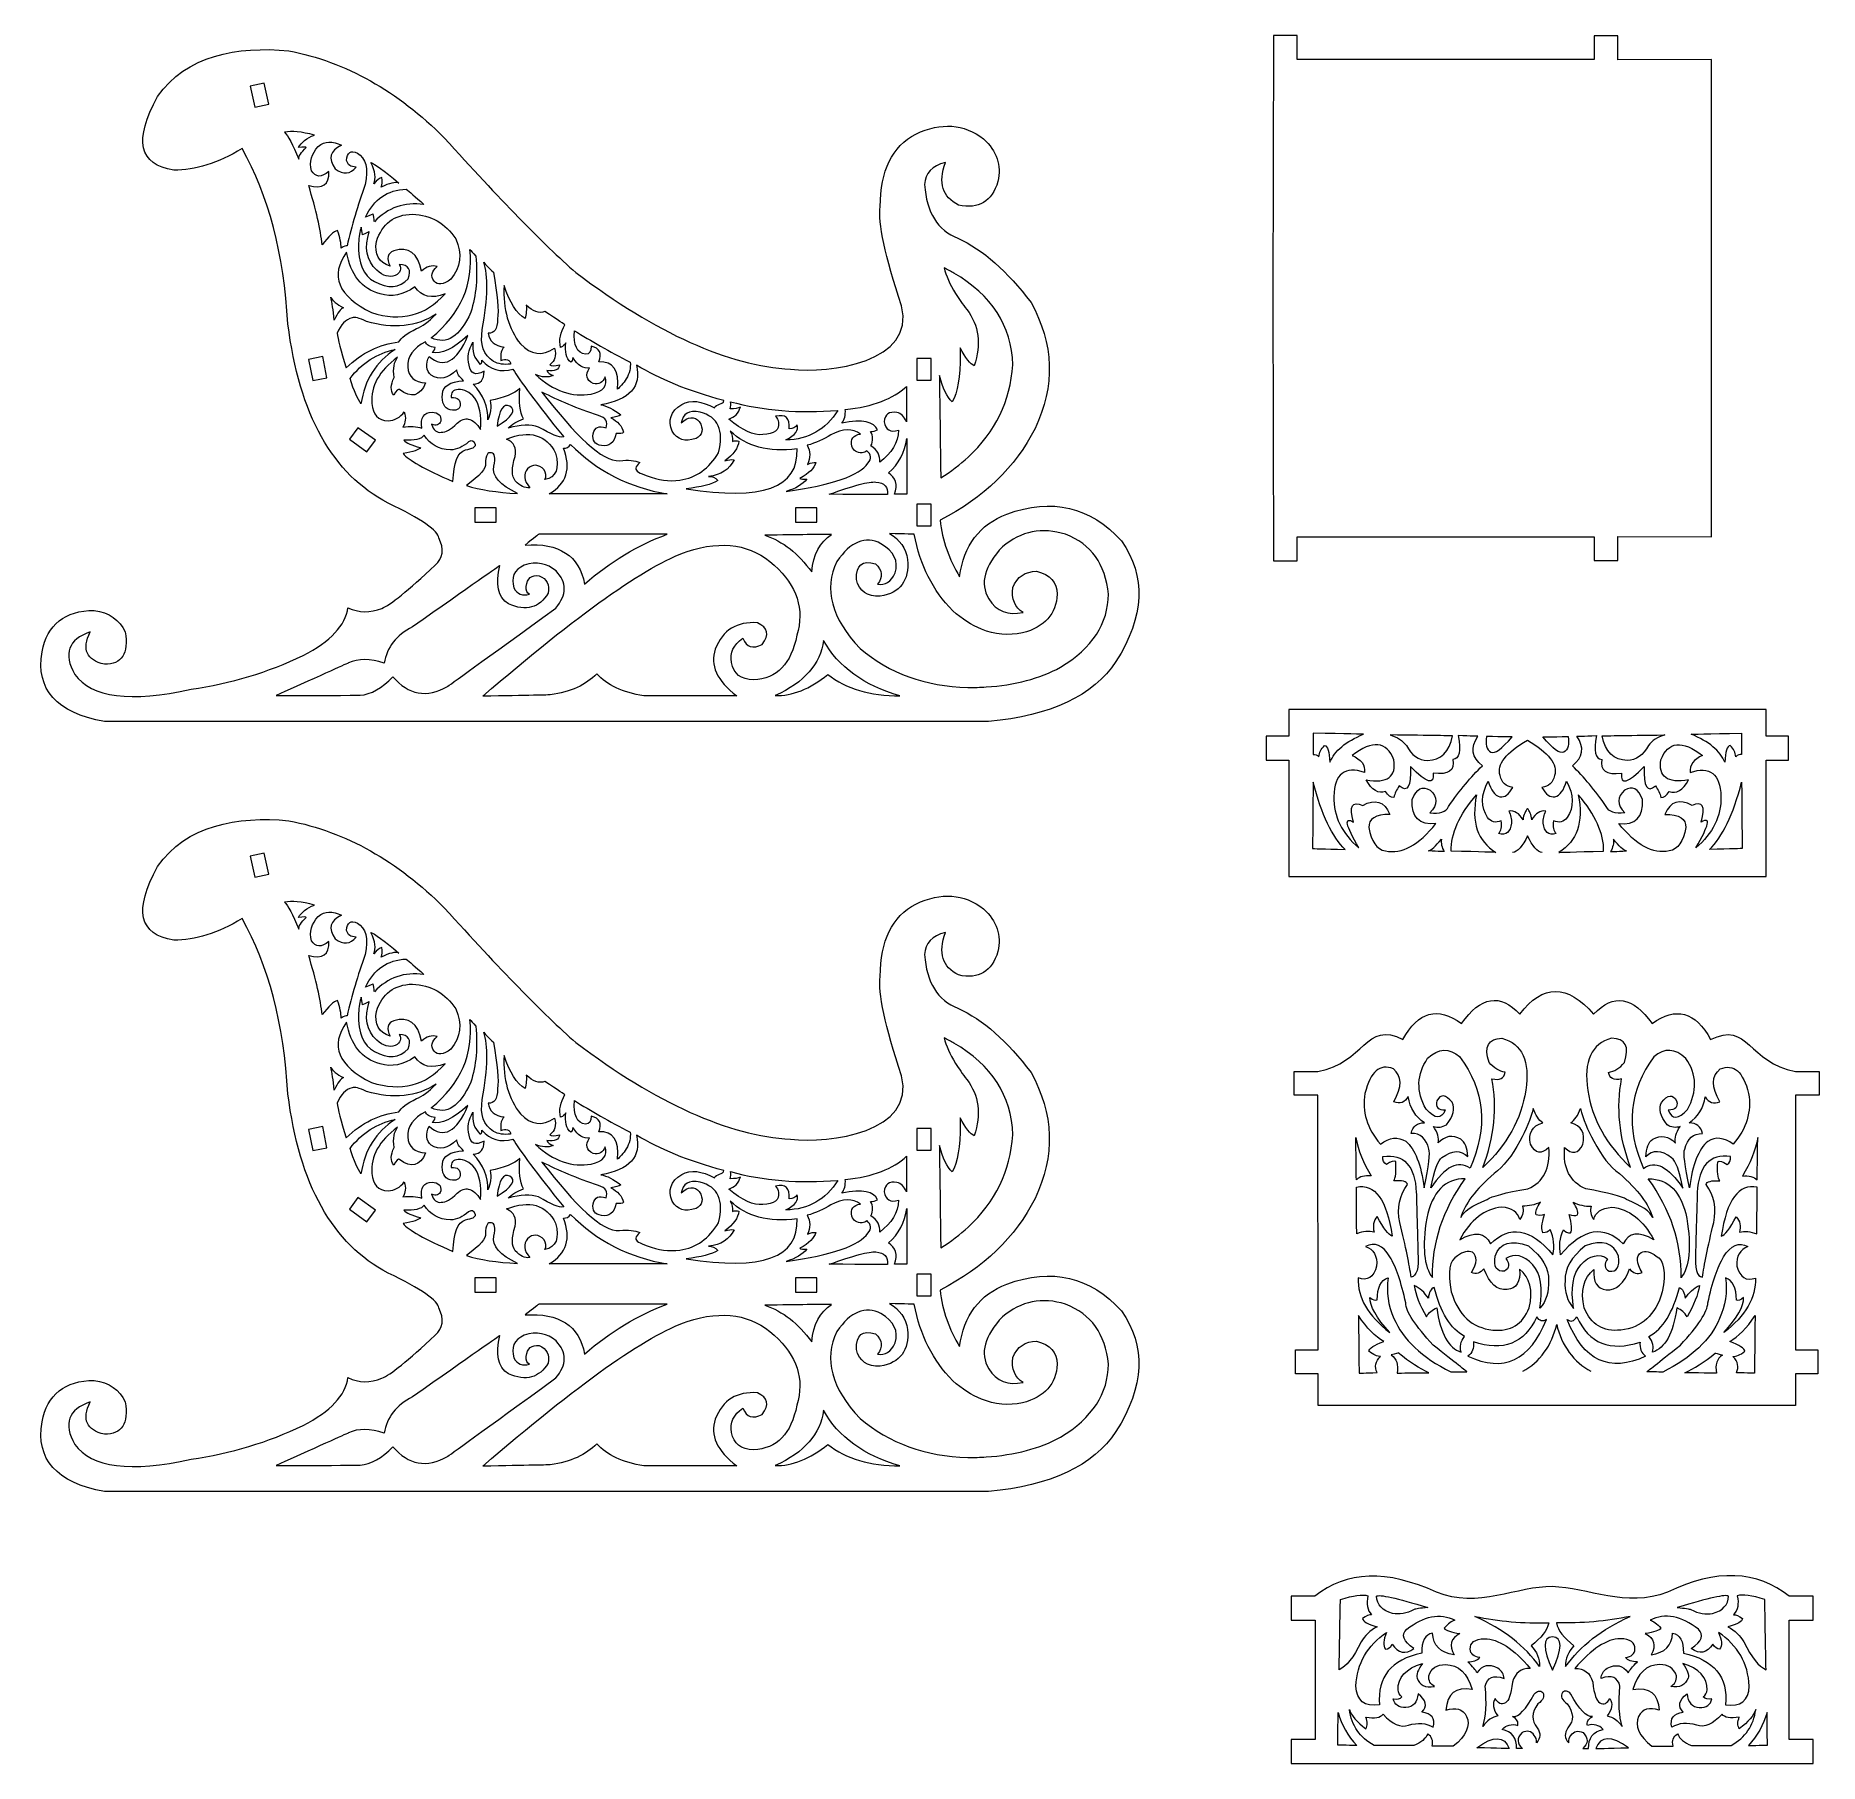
# Model space of a CAD drawing. Header units: millimetres. Extents: x -201 to 173, y -183 to 179.
import ezdxf

# ---------------------------------------------------------------- set-up
doc = ezdxf.new("R2010")
doc.units = ezdxf.units.MM
doc.header["$MEASUREMENT"] = 0
doc.layers.add('layer 1', color=7, linetype='Continuous')

msp = doc.modelspace()

# ---------------------------------------------------------------- linework, layer by layer
at = {"layer": 'layer 1', "color": 250, "lineweight": 20}
for points, knots in [([(-157.8271, 155.1474), (-152.2913, 145.3727), (-149.0917, 133.1392), (-148.2284, 118.4466), (-148.2284, 118.4466), (-145.8524, 99.4304), (-138.8573, 86.9146), (-127.2432, 80.8991), (-127.2432, 80.8991), (-120.2662, 77.5075), (-116.7174, 75.0686), (-116.5967, 73.5825), (-116.5967, 73.5825), (-115.4628, 71.2482), (-115.7215, 69.3426), (-117.3731, 67.8657), (-117.3731, 67.8657), (-123.0695, 62.5296), (-126.7866, 59.5183), (-128.5244, 58.8317), (-128.5244, 58.8317), (-130.9841, 57.8423), (-133.3603, 57.8894), (-135.6528, 58.9729), (-135.6528, 58.9729), (-136.1465, 55.2626), (-139.2754, 51.9218), (-145.0396, 48.9507), (-145.0396, 48.9507), (-152.3879, 45.438), (-160.1986, 43.0854), (-168.4715, 41.8929), (-168.4715, 41.8929), (-181.2105, 39.0758), (-189.3505, 40.1109), (-192.8915, 44.9984), (-192.8915, 44.9984), (-195.3081, 49.3285), (-194.2259, 52.2928), (-189.645, 53.8912), (-189.645, 53.8912), (-191.4281, 50.2201), (-190.44, 47.9616), (-186.6807, 47.1157), (-186.6807, 47.1157), (-182.9996, 47.0844), (-181.541, 49.3429), (-182.3048, 53.8912), (-182.3048, 53.8912), (-183.4881, 56.443), (-185.6525, 57.9486), (-188.798, 58.4082), (-188.798, 58.4082), (-194.9642, 58.3484), (-198.6107, 55.4429), (-199.7376, 49.6918), (-199.7376, 49.6918), (-201.0644, 41.8324), (-196.7121, 36.9743), (-186.6806, 35.1175), (-186.6806, 35.1175), (-82.7661, 35.1176), (-21.022, 35.1176), (-1.4484, 35.1176), (-1.4484, 35.1176), (11.5734, 36.3279), (20.4664, 40.5156), (25.2305, 47.6805), (25.2305, 47.6805), (31.228, 57.1809), (31.6044, 65.6032), (26.3598, 72.9475), (26.3598, 72.9475), (19.8617, 80.1456), (11.8629, 82.0277), (2.3632, 78.5937), (2.3632, 78.5937), (-3.3344, 76.3797), (-6.6281, 72.0039), (-7.5177, 65.4662), (-7.5177, 65.4662), (-9.742, 69.0792), (-11.1064, 73.0316), (-11.6112, 77.3233), (-11.6112, 77.3233), (-2.4735, 82.0022), (4.1607, 88.4013), (8.2915, 96.5207), (8.2915, 96.5207), (12.5254, 105.4373), (12.2431, 114.2361), (7.4446, 122.9169), (7.4446, 122.9169), (2.4717, 129.4783), (-2.6335, 133.9719), (-7.871, 136.3975), (-7.871, 136.3975), (-12.1159, 138.0097), (-14.445, 141.7503), (-14.8582, 147.6194), (-14.8582, 147.6194), (-14.7437, 150.0161), (-13.293, 151.553), (-10.5062, 152.2304), (-10.5062, 152.2304), (-12.0528, 147.9531), (-11.1275, 144.9888), (-7.7301, 143.3375), (-7.7301, 143.3375), (-3.5281, 142.408), (-0.7834, 144.0548), (0.504, 148.278), (0.504, 148.278), (1.2616, 151.6231), (0.2578, 154.603), (-2.5073, 157.2179), (-2.5073, 157.2179), (-6.609, 160.369), (-11.3456, 160.6984), (-16.7171, 158.206), (-16.7171, 158.206), (-21.6438, 155.5863), (-24.1219, 150.5203), (-24.1513, 143.0082), (-24.1513, 143.0082), (-24.621, 139.6486), (-23.1311, 132.7163), (-19.6815, 122.2112), (-19.6815, 122.2112), (-16.676, 110.3529), (-34.778, 107.9798), (-42.9252, 108.9425), (-42.9252, 108.9425), (-55.9915, 109.6876), (-70.9856, 116.4317), (-87.9074, 129.1747), (-87.9074, 129.1747), (-94.7405, 135.2043), (-103.9314, 144.6147), (-115.4802, 157.4059), (-115.4802, 157.4059), (-125.232, 167.2301), (-136.0854, 173.3155), (-148.0402, 175.6621), (-148.0402, 175.6621), (-158.8252, 176.6492), (-169.5373, 174.72), (-175.5186, 166.0635), (-175.5186, 166.0635), (-180.5575, 156.9156), (-179.4282, 151.7712), (-172.1309, 150.6304), (-172.1309, 150.6304), (-167.6694, 150.5919), (-162.9015, 152.0975), (-157.8271, 155.1474)], [0, 0, 0, 0, 0.025, 0.025, 0.025, 0.025, 0.05, 0.05, 0.05, 0.05, 0.075, 0.075, 0.075, 0.075, 0.1, 0.1, 0.1, 0.1, 0.125, 0.125, 0.125, 0.125, 0.15, 0.15, 0.15, 0.15, 0.175, 0.175, 0.175, 0.175, 0.2, 0.2, 0.2, 0.2, 0.225, 0.225, 0.225, 0.225, 0.25, 0.25, 0.25, 0.25, 0.275, 0.275, 0.275, 0.275, 0.3, 0.3, 0.3, 0.3, 0.325, 0.325, 0.325, 0.325, 0.35, 0.35, 0.35, 0.35, 0.375, 0.375, 0.375, 0.375, 0.4, 0.4, 0.4, 0.4, 0.425, 0.425, 0.425, 0.425, 0.45, 0.45, 0.45, 0.45, 0.475, 0.475, 0.475, 0.475, 0.5, 0.5, 0.5, 0.5, 0.525, 0.525, 0.525, 0.525, 0.55, 0.55, 0.55, 0.55, 0.575, 0.575, 0.575, 0.575, 0.6, 0.6, 0.6, 0.6, 0.625, 0.625, 0.625, 0.625, 0.65, 0.65, 0.65, 0.65, 0.675, 0.675, 0.675, 0.675, 0.7, 0.7, 0.7, 0.7, 0.725, 0.725, 0.725, 0.725, 0.75, 0.75, 0.75, 0.75, 0.775, 0.775, 0.775, 0.775, 0.8, 0.8, 0.8, 0.8, 0.825, 0.825, 0.825, 0.825, 0.85, 0.85, 0.85, 0.85, 0.875, 0.875, 0.875, 0.875, 0.9, 0.9, 0.9, 0.9, 0.925, 0.925, 0.925, 0.925, 0.95, 0.95, 0.95, 0.95, 1, 1, 1, 1]), ([(149.9917, 123.82), (149.9917, 123.82), (149.9917, 73.82), (149.9917, 73.82), (149.9917, 73.82), (149.9917, 73.82), (130.3884, 73.8533), (130.3884, 73.8533), (130.3884, 73.8533), (130.3884, 73.8533), (130.3884, 68.8533), (130.3884, 68.8533), (130.3884, 68.8533), (130.3884, 68.8533), (125.3884, 68.8533), (125.3884, 68.8533), (125.3884, 68.8533), (125.3884, 68.8533), (125.3884, 73.82), (125.3884, 73.82), (125.3884, 73.82), (125.3884, 73.82), (63.2163, 73.82), (63.2163, 73.82), (63.2163, 73.82), (63.2163, 73.82), (63.2163, 68.82), (63.2163, 68.82), (63.2163, 68.82), (63.2163, 68.82), (58.2163, 68.82), (58.2163, 68.82), (58.2163, 68.82), (58.2163, 68.82), (58.0918, 123.82), (58.0918, 123.82), (58.0918, 123.82), (58.0918, 123.82), (58.2163, 178.82), (58.2163, 178.82), (58.2163, 178.82), (58.2163, 178.82), (63.2163, 178.82), (63.2163, 178.82), (63.2163, 178.82), (63.2163, 178.82), (63.2163, 173.82), (63.2163, 173.82), (63.2163, 173.82), (63.2163, 173.82), (125.3884, 173.82), (125.3884, 173.82), (125.3884, 173.82), (125.3884, 173.82), (125.3884, 178.7867), (125.3884, 178.7867), (125.3884, 178.7867), (125.3884, 178.7867), (130.3884, 178.7867), (130.3884, 178.7867), (130.3884, 178.7867), (130.3884, 178.7867), (130.3884, 173.7867), (130.3884, 173.7867), (130.3884, 173.7867), (130.3884, 173.7867), (149.9917, 173.82), (149.9917, 173.82), (149.9917, 173.82), (149.9917, 173.82), (149.9917, 123.82), (149.9917, 123.82)], [0, 0, 0, 0, 0.05263158, 0.05263158, 0.05263158, 0.05263158, 0.10526316, 0.10526316, 0.10526316, 0.10526316, 0.15789474, 0.15789474, 0.15789474, 0.15789474, 0.21052632, 0.21052632, 0.21052632, 0.21052632, 0.26315789, 0.26315789, 0.26315789, 0.26315789, 0.31578947, 0.31578947, 0.31578947, 0.31578947, 0.36842105, 0.36842105, 0.36842105, 0.36842105, 0.42105263, 0.42105263, 0.42105263, 0.42105263, 0.47368421, 0.47368421, 0.47368421, 0.47368421, 0.52631579, 0.52631579, 0.52631579, 0.52631579, 0.57894737, 0.57894737, 0.57894737, 0.57894737, 0.63157895, 0.63157895, 0.63157895, 0.63157895, 0.68421053, 0.68421053, 0.68421053, 0.68421053, 0.73684211, 0.73684211, 0.73684211, 0.73684211, 0.78947368, 0.78947368, 0.78947368, 0.78947368, 0.84210526, 0.84210526, 0.84210526, 0.84210526, 0.89473684, 0.89473684, 0.89473684, 0.89473684, 1, 1, 1, 1]), ([(-153.1872, 168.8693), (-153.1872, 168.8693), (-152.243, 164.4694), (-152.243, 164.4694), (-152.243, 164.4694), (-152.243, 164.4694), (-155.1762, 163.8399), (-155.1762, 163.8399), (-155.1762, 163.8399), (-155.1762, 163.8399), (-156.1204, 168.2398), (-156.1204, 168.2398), (-156.1204, 168.2398), (-156.1204, 168.2398), (-153.1872, 168.8693), (-153.1872, 168.8693)], [0, 0, 0, 0, 0.2, 0.2, 0.2, 0.2, 0.4, 0.4, 0.4, 0.4, 0.6, 0.6, 0.6, 0.6, 1, 1, 1, 1]), ([(-145.9565, 152.9544), (-147.2247, 156.0272), (-148.2128, 157.9093), (-148.9208, 158.6007), (-148.9208, 158.6007), (-147.4485, 158.8912), (-145.3665, 158.6911), (-142.6746, 158.0008), (-142.6746, 158.0008), (-144.3008, 157.3773), (-145.4183, 156.495), (-146.0271, 155.354), (-146.0271, 155.354), (-144.9298, 155.5273), (-144.3769, 155.5391), (-144.3685, 155.3893), (-144.3685, 155.3893), (-145.486, 154.3485), (-146.0154, 153.5368), (-145.9565, 152.9544)], [0, 0, 0, 0, 0.16666667, 0.16666667, 0.16666667, 0.16666667, 0.33333333, 0.33333333, 0.33333333, 0.33333333, 0.5, 0.5, 0.5, 0.5, 0.66666667, 0.66666667, 0.66666667, 0.66666667, 1, 1, 1, 1]), ([(-137.84, 137.9919), (-137.3124, 136.5059), (-137.0536, 135.2825), (-137.0637, 134.3219), (-137.0637, 134.3219), (-136.421, 134.7005), (-136.0093, 134.8534), (-135.8286, 134.7806), (-135.8286, 134.7806), (-134.881, 138.9609), (-133.6106, 143.2426), (-132.0173, 147.6258), (-132.0173, 147.6258), (-131.3561, 150.9938), (-131.9089, 153.1817), (-133.6759, 154.1896), (-133.6759, 154.1896), (-135.0548, 154.892), (-135.8076, 154.3862), (-135.9344, 152.6722), (-135.9344, 152.6722), (-135.7245, 151.7634), (-135.0658, 151.3047), (-133.9582, 151.2959), (-133.9582, 151.2959), (-135.1469, 149.7574), (-136.5938, 149.6398), (-138.2988, 150.943), (-138.2988, 150.943), (-139.8598, 153.0851), (-139.4246, 154.7202), (-136.9931, 155.8482), (-136.9931, 155.8482), (-138.8741, 156.8357), (-140.4974, 156.7534), (-141.863, 155.6011), (-141.863, 155.6011), (-143.3005, 154.0792), (-143.771, 152.3853), (-143.2745, 150.5195), (-143.2745, 150.5195), (-142.4529, 149.0906), (-141.2413, 149.0436), (-139.6397, 150.3784), (-139.6397, 150.3784), (-139.5375, 147.5864), (-140.949, 146.5984), (-143.8744, 147.4141), (-143.8744, 147.4141), (-142.3223, 142.3022), (-141.3812, 138.1734), (-141.0513, 135.0276), (-141.0513, 135.0276), (-139.7237, 136.7935), (-138.6533, 137.7816), (-137.84, 137.9919)], [0, 0, 0, 0, 0.06666667, 0.06666667, 0.06666667, 0.06666667, 0.13333333, 0.13333333, 0.13333333, 0.13333333, 0.2, 0.2, 0.2, 0.2, 0.26666667, 0.26666667, 0.26666667, 0.26666667, 0.33333333, 0.33333333, 0.33333333, 0.33333333, 0.4, 0.4, 0.4, 0.4, 0.46666667, 0.46666667, 0.46666667, 0.46666667, 0.53333333, 0.53333333, 0.53333333, 0.53333333, 0.6, 0.6, 0.6, 0.6, 0.66666667, 0.66666667, 0.66666667, 0.66666667, 0.73333333, 0.73333333, 0.73333333, 0.73333333, 0.8, 0.8, 0.8, 0.8, 0.86666667, 0.86666667, 0.86666667, 0.86666667, 1, 1, 1, 1]), ([(-128.7002, 147.0965), (-126.9667, 147.9371), (-125.7198, 148.2194), (-124.9595, 147.9434), (-124.9595, 147.9434), (-128.2029, 150.5984), (-130.1673, 152.0334), (-130.8528, 152.2487), (-130.8528, 152.2487), (-129.921, 150.3402), (-129.7211, 148.8463), (-130.2529, 147.767), (-130.2529, 147.767), (-129.5905, 148.572), (-129.0141, 149.019), (-128.5237, 149.108), (-128.5237, 149.108), (-128.4059, 148.2974), (-128.4648, 147.6269), (-128.7002, 147.0965)], [0, 0, 0, 0, 0.16666667, 0.16666667, 0.16666667, 0.16666667, 0.33333333, 0.33333333, 0.33333333, 0.33333333, 0.5, 0.5, 0.5, 0.5, 0.66666667, 0.66666667, 0.66666667, 0.66666667, 1, 1, 1, 1]), ([(-130.1117, 139.8269), (-127.2678, 142.802), (-123.8095, 144.0136), (-119.7367, 143.4617), (-119.7367, 143.4617), (-121.5532, 145.1069), (-122.7883, 146.1773), (-123.4421, 146.673), (-123.4421, 146.673), (-127.3685, 146.5045), (-130.2152, 144.5401), (-131.9821, 140.7797), (-131.9821, 140.7797), (-130.8998, 141.2503), (-130.3587, 141.4855), (-130.3587, 141.4855), (-130.3587, 141.4855), (-130.1941, 140.3798), (-130.1117, 139.8269), (-130.1117, 139.8269)], [0, 0, 0, 0, 0.16666667, 0.16666667, 0.16666667, 0.16666667, 0.33333333, 0.33333333, 0.33333333, 0.33333333, 0.5, 0.5, 0.5, 0.5, 0.66666667, 0.66666667, 0.66666667, 0.66666667, 1, 1, 1, 1]), ([(-132.5819, 137.1095), (-131.6408, 137.533), (-131.1703, 137.7447), (-131.1703, 137.7447), (-131.1703, 137.7447), (-132.299, 134.4532), (-131.7814, 131.7594), (-129.6176, 129.6635), (-129.6176, 129.6635), (-128.3211, 128.4765), (-127.0271, 128.1118), (-125.7358, 128.5695), (-125.7358, 128.5695), (-124.6266, 129.146), (-124.3443, 129.9224), (-124.8889, 130.8986), (-124.8889, 130.8986), (-122.9191, 130.7608), (-122.2957, 129.7609), (-123.0185, 127.899), (-123.0185, 127.899), (-124.9071, 125.8986), (-127.2597, 125.7104), (-130.0764, 127.3344), (-130.0764, 127.3344), (-132.4377, 128.4753), (-133.5552, 131.1338), (-133.4288, 135.3098), (-133.4288, 135.3098), (-133.333, 136.7104), (-133.1448, 137.8279), (-132.8642, 138.6622), (-132.8642, 138.6622), (-132.676, 137.6271), (-132.5819, 137.1095), (-132.5819, 137.1095)], [0, 0, 0, 0, 0.1, 0.1, 0.1, 0.1, 0.2, 0.2, 0.2, 0.2, 0.3, 0.3, 0.3, 0.3, 0.4, 0.4, 0.4, 0.4, 0.5, 0.5, 0.5, 0.5, 0.6, 0.6, 0.6, 0.6, 0.7, 0.7, 0.7, 0.7, 0.8, 0.8, 0.8, 0.8, 1, 1, 1, 1]), ([(-126.0536, 133.7573), (-122.9596, 134.6847), (-121.0188, 133.2672), (-120.2311, 129.5049), (-120.2311, 129.5049), (-119.1805, 130.4833), (-118.0983, 130.7891), (-116.9845, 130.4224), (-116.9845, 130.4224), (-118.1482, 129.4604), (-118.354, 128.4547), (-117.602, 127.4052), (-117.602, 127.4052), (-116.8471, 126.4945), (-115.6766, 126.618), (-114.0908, 127.7757), (-114.0908, 127.7757), (-112.0274, 130.3377), (-111.6863, 133.1549), (-113.0673, 136.2275), (-113.0673, 136.2275), (-115.2089, 139.5266), (-118.2319, 141.2558), (-122.1365, 141.415), (-122.1365, 141.415), (-125.9342, 141.3487), (-128.4515, 139.4431), (-129.6884, 135.6982), (-129.6884, 135.6982), (-130.1264, 133.0456), (-129.1736, 131.3165), (-126.83, 130.5107), (-126.83, 130.5107), (-127.6195, 132.188), (-127.3607, 133.2702), (-126.0536, 133.7573)], [0, 0, 0, 0, 0.1, 0.1, 0.1, 0.1, 0.2, 0.2, 0.2, 0.2, 0.3, 0.3, 0.3, 0.3, 0.4, 0.4, 0.4, 0.4, 0.5, 0.5, 0.5, 0.5, 0.6, 0.6, 0.6, 0.6, 0.7, 0.7, 0.7, 0.7, 0.8, 0.8, 0.8, 0.8, 1, 1, 1, 1]), ([(-130.7116, 120.8059), (-137.7371, 124.2966), (-139.478, 128.5196), (-135.9344, 133.4747), (-135.9344, 133.4747), (-135.1045, 128.7107), (-132.7637, 125.7935), (-128.9118, 124.723), (-128.9118, 124.723), (-126.4527, 123.992), (-124.0295, 124.4743), (-121.6423, 126.1698), (-121.6423, 126.1698), (-120.2226, 124.0866), (-118.1053, 123.616), (-115.2902, 124.7583), (-115.2902, 124.7583), (-119.3867, 120.1534), (-124.5272, 118.836), (-130.7116, 120.8059)], [0, 0, 0, 0, 0.16666667, 0.16666667, 0.16666667, 0.16666667, 0.33333333, 0.33333333, 0.33333333, 0.33333333, 0.5, 0.5, 0.5, 0.5, 0.66666667, 0.66666667, 0.66666667, 0.66666667, 1, 1, 1, 1]), ([(-109.9269, 120.8591), (-108.7927, 124.3953), (-108.4398, 128.3124), (-108.8683, 132.6104), (-108.8683, 132.6104), (-109.5153, 133.3062), (-109.927, 133.7767), (-110.1034, 134.022), (-110.1034, 134.022), (-109.3029, 126.8071), (-111.9967, 120.6315), (-118.1845, 115.4952), (-118.1845, 115.4952), (-114.9397, 113.974), (-112.1871, 115.762), (-109.9269, 120.8591)], [0, 0, 0, 0, 0.2, 0.2, 0.2, 0.2, 0.4, 0.4, 0.4, 0.4, 0.6, 0.6, 0.6, 0.6, 1, 1, 1, 1]), ([(-102.9398, 113.5897), (-104.8964, 113.814), (-106.0082, 114.7845), (-106.2752, 116.5012), (-106.2752, 116.5012), (-104.9888, 116.3347), (-104.3301, 117.3345), (-104.299, 119.5008), (-104.299, 119.5008), (-104.0229, 121.2302), (-104.317, 124.4768), (-105.1813, 129.2406), (-105.1813, 129.2406), (-106.0876, 130.0539), (-106.758, 130.7597), (-107.1924, 131.3577), (-107.1924, 131.3577), (-106.2372, 128.5726), (-106.3431, 123.8674), (-107.51, 117.2421), (-107.51, 117.2421), (-107.999, 114.0844), (-107.2226, 111.8612), (-105.1807, 110.5725), (-105.1807, 110.5725), (-104.1304, 110.0183), (-102.9365, 109.8301), (-101.5989, 110.0078), (-101.5989, 110.0078), (-101.5324, 110.4161), (-101.75, 110.7161), (-102.2517, 110.9077), (-102.2517, 110.9077), (-102.6331, 111.0372), (-103.0801, 110.996), (-103.5927, 110.7842), (-103.5927, 110.7842), (-103.735, 112.1878), (-103.5174, 113.123), (-102.9398, 113.5897)], [0, 0, 0, 0, 0.09090909, 0.09090909, 0.09090909, 0.09090909, 0.18181818, 0.18181818, 0.18181818, 0.18181818, 0.27272727, 0.27272727, 0.27272727, 0.27272727, 0.36363636, 0.36363636, 0.36363636, 0.36363636, 0.45454545, 0.45454545, 0.45454545, 0.45454545, 0.54545455, 0.54545455, 0.54545455, 0.54545455, 0.63636364, 0.63636364, 0.63636364, 0.63636364, 0.72727273, 0.72727273, 0.72727273, 0.72727273, 0.81818182, 0.81818182, 0.81818182, 0.81818182, 1, 1, 1, 1]), ([(-6.0009, 121.4349), (-6.9189, 122.6043), (-7.7115, 123.728), (-8.3789, 124.8061), (-8.3789, 124.8061), (-9.5805, 126.7474), (-10.3759, 128.5409), (-10.7649, 130.1866), (-10.7649, 130.1866), (-10.0536, 129.8289), (-9.3688, 129.4587), (-8.7101, 129.0762), (-8.7101, 129.0762), (-0.7802, 124.4711), (3.3344, 118.0658), (3.633, 109.8601), (3.633, 109.8601), (3.0746, 102.238), (-0.0437, 95.7959), (-5.7203, 90.5332), (-5.7203, 90.5332), (-7.4104, 88.9663), (-9.3268, 87.5036), (-11.4706, 86.1459), (-11.4706, 86.1459), (-11.6589, 100.4497), (-11.753, 107.6016), (-11.753, 107.6016), (-11.753, 107.6016), (-11.059, 104.9261), (-10.165, 103.0911), (-9.071, 102.0965), (-9.071, 102.0965), (-7.9236, 104.0344), (-7.3635, 107.357), (-7.3904, 112.0637), (-7.3904, 112.0637), (-7.3929, 112.494), (-7.4002, 112.9356), (-7.4124, 113.389), (-7.4124, 113.389), (-6.2584, 111.2617), (-5.2703, 110.0148), (-4.4482, 109.6484), (-4.4482, 109.6484), (-2.9484, 114.1803), (-3.466, 118.1092), (-6.0009, 121.4349)], [0, 0, 0, 0, 0.07692308, 0.07692308, 0.07692308, 0.07692308, 0.15384615, 0.15384615, 0.15384615, 0.15384615, 0.23076923, 0.23076923, 0.23076923, 0.23076923, 0.30769231, 0.30769231, 0.30769231, 0.30769231, 0.38461538, 0.38461538, 0.38461538, 0.38461538, 0.46153846, 0.46153846, 0.46153846, 0.46153846, 0.53846154, 0.53846154, 0.53846154, 0.53846154, 0.61538462, 0.61538462, 0.61538462, 0.61538462, 0.69230769, 0.69230769, 0.69230769, 0.69230769, 0.76923077, 0.76923077, 0.76923077, 0.76923077, 0.84615385, 0.84615385, 0.84615385, 0.84615385, 1, 1, 1, 1]), ([(-138.5105, 119.2355), (-137.8005, 120.7603), (-137.1536, 121.6249), (-136.5696, 121.8293), (-136.5696, 121.8293), (-137.9784, 122.5492), (-138.8724, 123.2785), (-139.2516, 124.0172), (-139.2516, 124.0172), (-138.9728, 122.9324), (-138.7258, 121.3385), (-138.5105, 119.2355)], [0, 0, 0, 0, 0.25, 0.25, 0.25, 0.25, 0.5, 0.5, 0.5, 0.5, 1, 1, 1, 1]), ([(-88.9839, 110.3787), (-88.7204, 110.5503), (-88.5675, 110.8826), (-88.5253, 111.3757), (-88.5253, 111.3757), (-87.5094, 109.703), (-86.3448, 108.9855), (-85.0317, 109.2231), (-85.0317, 109.2231), (-85.9999, 107.7453), (-85.7528, 106.6513), (-84.2906, 105.9412), (-84.2906, 105.9412), (-83.0797, 105.6716), (-82.2445, 106.1421), (-81.7851, 107.3528), (-81.7851, 107.3528), (-81.1426, 105.5183), (-82.1189, 104.3067), (-84.7141, 103.718), (-84.7141, 103.718), (-88.6575, 103.0044), (-92.5511, 104.3689), (-96.3948, 107.8115), (-96.3948, 107.8115), (-94.9723, 107.231), (-93.7196, 107.1604), (-92.6365, 107.5998), (-92.6365, 107.5998), (-93.3746, 107.8454), (-93.8245, 108.2042), (-93.9864, 108.6761), (-93.9864, 108.6761), (-92.2882, 108.4439), (-91.4001, 108.838), (-91.322, 109.8583), (-91.322, 109.8583), (-92.4145, 109.5788), (-93.0909, 109.5758), (-93.3511, 109.8494), (-93.3511, 109.8494), (-92.2589, 110.6549), (-91.9442, 111.8136), (-92.407, 113.3255), (-92.407, 113.3255), (-94.9765, 111.6131), (-97.3408, 111.919), (-99.5001, 114.243), (-99.5001, 114.243), (-102.0406, 117.3981), (-103.1875, 121.4799), (-102.9408, 126.4883), (-102.9408, 126.4883), (-101.7475, 122.8958), (-100.2771, 120.5785), (-98.5296, 119.5363), (-98.5296, 119.5363), (-98.2891, 120.5418), (-98.2067, 121.4828), (-98.2826, 122.3595), (-98.2826, 122.3595), (-96.8817, 121.0208), (-95.5877, 120.5738), (-94.4008, 121.0185), (-94.4008, 121.0185), (-91.6012, 119.1834), (-90.2014, 118.2659), (-90.2014, 118.2659), (-90.2014, 118.2659), (-91.1612, 116.638), (-91.467, 115.0559), (-91.1189, 113.5195), (-91.1189, 113.5195), (-90.5604, 113.778), (-90.1899, 114.0839), (-90.0073, 114.437), (-90.0073, 114.437), (-90.2469, 112.5671), (-89.9058, 111.2143), (-88.9839, 110.3787)], [0, 0, 0, 0, 0.04761905, 0.04761905, 0.04761905, 0.04761905, 0.0952381, 0.0952381, 0.0952381, 0.0952381, 0.14285714, 0.14285714, 0.14285714, 0.14285714, 0.19047619, 0.19047619, 0.19047619, 0.19047619, 0.23809524, 0.23809524, 0.23809524, 0.23809524, 0.28571429, 0.28571429, 0.28571429, 0.28571429, 0.33333333, 0.33333333, 0.33333333, 0.33333333, 0.38095238, 0.38095238, 0.38095238, 0.38095238, 0.42857143, 0.42857143, 0.42857143, 0.42857143, 0.47619048, 0.47619048, 0.47619048, 0.47619048, 0.52380952, 0.52380952, 0.52380952, 0.52380952, 0.57142857, 0.57142857, 0.57142857, 0.57142857, 0.61904762, 0.61904762, 0.61904762, 0.61904762, 0.66666667, 0.66666667, 0.66666667, 0.66666667, 0.71428571, 0.71428571, 0.71428571, 0.71428571, 0.76190476, 0.76190476, 0.76190476, 0.76190476, 0.80952381, 0.80952381, 0.80952381, 0.80952381, 0.85714286, 0.85714286, 0.85714286, 0.85714286, 0.9047619, 0.9047619, 0.9047619, 0.9047619, 1, 1, 1, 1]), ([(-136.0137, 109.2221), (-137.1395, 112.8471), (-137.7718, 115.2674), (-137.9106, 116.4828), (-137.9106, 116.4828), (-137.1503, 118.3078), (-136.1034, 119.3782), (-134.7699, 119.6941), (-134.7699, 119.6941), (-134.3248, 119.9296), (-133.3131, 119.6708), (-131.735, 118.9178), (-131.735, 118.9178), (-126.1404, 117.322), (-121.294, 117.8278), (-117.1959, 120.4352), (-117.1959, 120.4352), (-118.7452, 118.882), (-120.1097, 117.8822), (-121.2895, 117.4356), (-121.2895, 117.4356), (-123.322, 116.4329), (-124.56, 115.5007), (-125.0036, 114.639), (-125.0036, 114.639), (-129.0716, 114.2018), (-132.7417, 112.3961), (-136.0137, 109.2221)], [0, 0, 0, 0, 0.125, 0.125, 0.125, 0.125, 0.25, 0.25, 0.25, 0.25, 0.375, 0.375, 0.375, 0.375, 0.5, 0.5, 0.5, 0.5, 0.625, 0.625, 0.625, 0.625, 0.75, 0.75, 0.75, 0.75, 1, 1, 1, 1]), ([(-118.6683, 111.6311), (-119.4431, 109.9764), (-119.293, 108.6589), (-118.2181, 107.6788), (-118.2181, 107.6788), (-116.5006, 106.5289), (-114.7127, 106.9053), (-112.8541, 108.808), (-112.8541, 108.808), (-112.7977, 108.1065), (-112.3271, 107.342), (-111.4426, 106.5142), (-111.4426, 106.5142), (-114.2937, 106.3426), (-115.77, 105.4074), (-115.8714, 103.7087), (-115.8714, 103.7087), (-116.037, 101.9097), (-115.49, 100.8099), (-114.2305, 100.4092), (-114.2305, 100.4092), (-112.9457, 100.167), (-112.2458, 100.4787), (-112.1307, 101.3444), (-112.1307, 101.3444), (-112.025, 102.545), (-112.6603, 103.092), (-114.0364, 102.9853), (-114.0364, 102.9853), (-114.1128, 104.0667), (-113.6188, 104.6255), (-112.5542, 104.6616), (-112.5542, 104.6616), (-111.3083, 104.7641), (-110.1556, 104.17), (-109.096, 102.8794), (-109.096, 102.8794), (-108.0717, 101.5249), (-107.66, 99.3252), (-107.861, 96.2803), (-107.861, 96.2803), (-108.6313, 97.5655), (-109.49, 98.3007), (-110.4371, 98.4859), (-110.4371, 98.4859), (-111.1183, 98.6586), (-111.9065, 98.3645), (-112.8015, 97.6037), (-112.8015, 97.6037), (-114.0629, 96.2891), (-115.1745, 95.6598), (-116.1363, 95.7157), (-116.1363, 95.7157), (-117.0593, 95.5762), (-117.718, 96.1349), (-118.1127, 97.392), (-118.1127, 97.392), (-117.1124, 97.0122), (-116.4773, 97.2416), (-116.2071, 98.0802), (-116.2071, 98.0802), (-116.064, 99.2249), (-116.6757, 99.8484), (-118.0421, 99.9505), (-118.0421, 99.9505), (-119.7552, 99.8792), (-120.4728, 98.7617), (-120.1947, 96.598), (-120.1947, 96.598), (-121.2171, 96.9644), (-122.5404, 97.0408), (-124.1647, 96.8274), (-124.1647, 96.8274), (-123.5766, 97.7142), (-123.4707, 98.767), (-123.8471, 99.9858), (-123.8471, 99.9858), (-124.702, 98.8265), (-125.8372, 98.2031), (-127.2526, 98.1154), (-127.2526, 98.1154), (-129.339, 98.2117), (-130.4623, 99.4233), (-130.6227, 101.7503), (-130.6227, 101.7503), (-130.9245, 105.3828), (-129.1306, 108.6117), (-125.241, 111.437), (-125.241, 111.437), (-125.9814, 110.5015), (-126.2284, 109.09), (-125.982, 107.2023), (-125.982, 107.2023), (-126.7389, 105.6665), (-126.7624, 104.4403), (-126.0525, 103.5235), (-126.0525, 103.5235), (-125.5455, 104.5176), (-125.1456, 104.8941), (-124.8527, 104.6527), (-124.8527, 104.6527), (-122.3962, 102.7767), (-120.57, 103.2501), (-119.374, 106.0731), (-119.374, 106.0731), (-121.7262, 106.1607), (-122.9731, 107.2782), (-123.1147, 109.4256), (-123.1147, 109.4256), (-123.2123, 111.5955), (-121.9772, 113.3423), (-119.4094, 114.666), (-119.4094, 114.666), (-119.2175, 114.0298), (-118.5412, 113.6358), (-117.3802, 113.4838), (-117.3802, 113.4838), (-117.4098, 113.1441), (-117.6097, 112.7971), (-117.9802, 112.4428), (-117.9802, 112.4428), (-116.1395, 112.0103), (-113.6516, 113.1866), (-110.5165, 115.9717), (-110.5165, 115.9717), (-112.8489, 110.432), (-115.5662, 108.9851), (-118.6683, 111.6311)], [0, 0, 0, 0, 0.03030303, 0.03030303, 0.03030303, 0.03030303, 0.06060606, 0.06060606, 0.06060606, 0.06060606, 0.09090909, 0.09090909, 0.09090909, 0.09090909, 0.12121212, 0.12121212, 0.12121212, 0.12121212, 0.15151515, 0.15151515, 0.15151515, 0.15151515, 0.18181818, 0.18181818, 0.18181818, 0.18181818, 0.21212121, 0.21212121, 0.21212121, 0.21212121, 0.24242424, 0.24242424, 0.24242424, 0.24242424, 0.27272727, 0.27272727, 0.27272727, 0.27272727, 0.3030303, 0.3030303, 0.3030303, 0.3030303, 0.33333333, 0.33333333, 0.33333333, 0.33333333, 0.36363636, 0.36363636, 0.36363636, 0.36363636, 0.39393939, 0.39393939, 0.39393939, 0.39393939, 0.42424242, 0.42424242, 0.42424242, 0.42424242, 0.45454545, 0.45454545, 0.45454545, 0.45454545, 0.48484848, 0.48484848, 0.48484848, 0.48484848, 0.51515152, 0.51515152, 0.51515152, 0.51515152, 0.54545455, 0.54545455, 0.54545455, 0.54545455, 0.57575758, 0.57575758, 0.57575758, 0.57575758, 0.60606061, 0.60606061, 0.60606061, 0.60606061, 0.63636364, 0.63636364, 0.63636364, 0.63636364, 0.66666667, 0.66666667, 0.66666667, 0.66666667, 0.6969697, 0.6969697, 0.6969697, 0.6969697, 0.72727273, 0.72727273, 0.72727273, 0.72727273, 0.75757576, 0.75757576, 0.75757576, 0.75757576, 0.78787879, 0.78787879, 0.78787879, 0.78787879, 0.81818182, 0.81818182, 0.81818182, 0.81818182, 0.84848485, 0.84848485, 0.84848485, 0.84848485, 0.87878788, 0.87878788, 0.87878788, 0.87878788, 0.90909091, 0.90909091, 0.90909091, 0.90909091, 0.93939394, 0.93939394, 0.93939394, 0.93939394, 1, 1, 1, 1]), ([(-79.156, 104.7811), (-78.8609, 105.0527), (-78.5905, 105.3255), (-78.3444, 105.5994), (-78.3444, 105.5994), (-77.9572, 106.0303), (-77.6307, 106.464), (-77.3648, 106.9004), (-77.3648, 106.9004), (-76.6637, 108.0511), (-76.3844, 109.2209), (-76.527, 110.4097), (-76.527, 110.4097), (-80.8959, 112.6915), (-84.7895, 114.8912), (-88.2076, 117.0088), (-88.2076, 117.0088), (-88.4427, 113.9223), (-87.6663, 112.2755), (-85.8786, 112.0683), (-85.8786, 112.0683), (-85.042, 112.098), (-84.6538, 112.6568), (-84.714, 113.7445), (-84.714, 113.7445), (-82.9237, 113.3579), (-82.3885, 112.2699), (-83.1084, 110.4803), (-83.1084, 110.4803), (-80.106, 110.6406), (-78.7885, 108.7408), (-79.156, 104.7811)], [0, 0, 0, 0, 0.11111111, 0.11111111, 0.11111111, 0.11111111, 0.22222222, 0.22222222, 0.22222222, 0.22222222, 0.33333333, 0.33333333, 0.33333333, 0.33333333, 0.44444444, 0.44444444, 0.44444444, 0.44444444, 0.55555556, 0.55555556, 0.55555556, 0.55555556, 0.66666667, 0.66666667, 0.66666667, 0.66666667, 0.77777778, 0.77777778, 0.77777778, 0.77777778, 1, 1, 1, 1]), ([(-135.2197, 106.9811), (-134.3696, 104.4103), (-133.605, 102.6458), (-132.9259, 101.6878), (-132.9259, 101.6878), (-132.1695, 106.6467), (-129.7816, 110.4462), (-125.7622, 113.0861), (-125.7622, 113.0861), (-129.5718, 112.2857), (-132.7243, 110.2507), (-135.2197, 106.9811)], [0, 0, 0, 0, 0.25, 0.25, 0.25, 0.25, 0.5, 0.5, 0.5, 0.5, 1, 1, 1, 1]), ([(-105.8584, 102.3677), (-102.9158, 102.9522), (-100.8515, 103.7873), (-99.6652, 104.8731), (-99.6652, 104.8731), (-99.8649, 102.1006), (-99.6061, 99.995), (-98.8889, 98.5563), (-98.8889, 98.5563), (-100.2572, 98.038), (-101.3277, 97.3792), (-102.1002, 96.5801), (-102.1002, 96.5801), (-99.4655, 97.3347), (-97.3363, 97.417), (-95.7128, 96.8271), (-95.7128, 96.8271), (-93.1296, 95.2735), (-91.3769, 94.5795), (-90.4548, 94.7451), (-90.4548, 94.7451), (-96.1602, 101.874), (-99.7009, 106.6027), (-101.0767, 108.9314), (-101.0767, 108.9314), (-103.6763, 108.2035), (-105.8407, 108.827), (-107.5699, 110.8017), (-107.5699, 110.8017), (-107.5839, 110.231), (-107.7251, 109.9723), (-107.9934, 110.0254), (-107.9934, 110.0254), (-109.1793, 111.195), (-109.6733, 112.7124), (-109.4755, 114.5777), (-109.4755, 114.5777), (-110.4159, 113.0067), (-110.6864, 111.4069), (-110.2871, 109.7784), (-110.2871, 109.7784), (-109.9863, 107.9567), (-108.9394, 107.5333), (-107.1464, 108.508), (-107.1464, 108.508), (-107.0912, 106.7819), (-107.8558, 105.8761), (-109.4402, 105.7907), (-109.4402, 105.7907), (-107.2301, 103.5372), (-106.2009, 101.0434), (-106.3524, 98.3094), (-106.3524, 98.3094), (-105.7659, 99.6252), (-105.6012, 100.9779), (-105.8584, 102.3677)], [0, 0, 0, 0, 0.06666667, 0.06666667, 0.06666667, 0.06666667, 0.13333333, 0.13333333, 0.13333333, 0.13333333, 0.2, 0.2, 0.2, 0.2, 0.26666667, 0.26666667, 0.26666667, 0.26666667, 0.33333333, 0.33333333, 0.33333333, 0.33333333, 0.4, 0.4, 0.4, 0.4, 0.46666667, 0.46666667, 0.46666667, 0.46666667, 0.53333333, 0.53333333, 0.53333333, 0.53333333, 0.6, 0.6, 0.6, 0.6, 0.66666667, 0.66666667, 0.66666667, 0.66666667, 0.73333333, 0.73333333, 0.73333333, 0.73333333, 0.8, 0.8, 0.8, 0.8, 0.86666667, 0.86666667, 0.86666667, 0.86666667, 1, 1, 1, 1]), ([(-140.9366, 111.5679), (-140.9366, 111.5679), (-140.0748, 107.1512), (-140.0748, 107.1512), (-140.0748, 107.1512), (-140.0748, 107.1512), (-143.0192, 106.5767), (-143.0192, 106.5767), (-143.0192, 106.5767), (-143.0192, 106.5767), (-143.881, 110.9934), (-143.881, 110.9934), (-143.881, 110.9934), (-143.881, 110.9934), (-140.9366, 111.5679), (-140.9366, 111.5679)], [0, 0, 0, 0, 0.2, 0.2, 0.2, 0.2, 0.4, 0.4, 0.4, 0.4, 0.6, 0.6, 0.6, 0.6, 1, 1, 1, 1]), ([(-83.1792, 99.214), (-81.63, 98.7553), (-81.1006, 97.8995), (-81.5911, 96.6467), (-81.5911, 96.6467), (-83.055, 97.2077), (-83.9608, 96.7901), (-84.3084, 95.3939), (-84.3084, 95.3939), (-84.5014, 93.9913), (-83.9191, 93.1738), (-82.5615, 92.9413), (-82.5615, 92.9413), (-80.9186, 92.6467), (-79.8835, 93.4937), (-79.4561, 95.4822), (-79.4561, 95.4822), (-78.6448, 95.3764), (-78.1448, 95.4528), (-77.9563, 95.7115), (-77.9563, 95.7115), (-78.2226, 97.0094), (-79.093, 98.021), (-80.5677, 98.7464), (-80.5677, 98.7464), (-79.5857, 98.8773), (-78.9034, 99.089), (-78.5209, 99.3816), (-78.5209, 99.3816), (-79.9804, 100.5394), (-81.3626, 101.2393), (-82.6674, 101.4813), (-82.6674, 101.4813), (-76.6385, 102.522), (-74.1476, 105.2891), (-75.1947, 109.7825), (-75.1947, 109.7825), (-70.4322, 106.855), (-64.339, 104.3775), (-56.915, 102.35), (-56.915, 102.35), (-57.0116, 101.4535), (-58.482, 101.752), (-58.8911, 100.8105), (-58.8911, 100.8105), (-61.5372, 102.3366), (-63.8192, 102.5902), (-65.7372, 101.5714), (-65.7372, 101.5714), (-68.0516, 100.0987), (-68.7103, 98.217), (-67.7134, 95.9264), (-67.7134, 95.9264), (-66.6116, 94.1644), (-65.0941, 93.6424), (-62.7377, 94.4399), (-62.7377, 94.4399), (-61.4094, 94.976), (-61.0389, 96.5351), (-62.076, 97.9526), (-62.076, 97.9526), (-63.0076, 99.1199), (-64.4662, 99.0079), (-65.8166, 97.6695), (-65.8166, 97.6695), (-65.5324, 99.6331), (-64.2208, 100.3882), (-61.8819, 99.9346), (-61.8819, 99.9346), (-58.1023, 98.9713), (-56.8142, 96.1399), (-58.0177, 91.4403), (-58.0177, 91.4403), (-59.9541, 88.1259), (-62.6655, 86.2088), (-66.1518, 85.689), (-66.1518, 85.689), (-68.412, 85.3997), (-70.6794, 85.6997), (-72.9539, 86.589), (-72.9539, 86.589), (-73.715, 86.8457), (-74.3297, 87.1134), (-74.7978, 87.392), (-74.7978, 87.392), (-75.6123, 87.8428), (-75.5182, 88.5075), (-74.5155, 89.3858), (-74.5155, 89.3858), (-75.4955, 89.7922), (-76.9129, 90.0157), (-78.7326, 89.774), (-78.7326, 89.774), (-82.4499, 89.4858), (-88.0138, 95.0968), (-95.0009, 104.1367), (-95.0009, 104.1367), (-91.4857, 102.3335), (-87.5452, 100.6926), (-83.1792, 99.214)], [0, 0, 0, 0, 0.03846154, 0.03846154, 0.03846154, 0.03846154, 0.07692308, 0.07692308, 0.07692308, 0.07692308, 0.11538462, 0.11538462, 0.11538462, 0.11538462, 0.15384615, 0.15384615, 0.15384615, 0.15384615, 0.19230769, 0.19230769, 0.19230769, 0.19230769, 0.23076923, 0.23076923, 0.23076923, 0.23076923, 0.26923077, 0.26923077, 0.26923077, 0.26923077, 0.30769231, 0.30769231, 0.30769231, 0.30769231, 0.34615385, 0.34615385, 0.34615385, 0.34615385, 0.38461538, 0.38461538, 0.38461538, 0.38461538, 0.42307692, 0.42307692, 0.42307692, 0.42307692, 0.46153846, 0.46153846, 0.46153846, 0.46153846, 0.5, 0.5, 0.5, 0.5, 0.53846154, 0.53846154, 0.53846154, 0.53846154, 0.57692308, 0.57692308, 0.57692308, 0.57692308, 0.61538462, 0.61538462, 0.61538462, 0.61538462, 0.65384615, 0.65384615, 0.65384615, 0.65384615, 0.69230769, 0.69230769, 0.69230769, 0.69230769, 0.73076923, 0.73076923, 0.73076923, 0.73076923, 0.76923077, 0.76923077, 0.76923077, 0.76923077, 0.80769231, 0.80769231, 0.80769231, 0.80769231, 0.84615385, 0.84615385, 0.84615385, 0.84615385, 0.88461538, 0.88461538, 0.88461538, 0.88461538, 0.92307692, 0.92307692, 0.92307692, 0.92307692, 1, 1, 1, 1]), ([(-16.4483, 111.1492), (-16.4483, 111.1492), (-13.4483, 111.1492), (-13.4483, 111.1492), (-13.4483, 111.1492), (-13.4483, 111.1492), (-13.4483, 106.6492), (-13.4483, 106.6492), (-13.4483, 106.6492), (-13.4483, 106.6492), (-16.4483, 106.6492), (-16.4483, 106.6492), (-16.4483, 106.6492), (-16.4483, 106.6492), (-16.4483, 111.1492), (-16.4483, 111.1492)], [0, 0, 0, 0, 0.2, 0.2, 0.2, 0.2, 0.4, 0.4, 0.4, 0.4, 0.6, 0.6, 0.6, 0.6, 1, 1, 1, 1]), ([(-20.6385, 99.8746), (-19.8084, 99.6908), (-19.138, 99.0438), (-18.6272, 97.9337), (-18.6272, 97.9337), (-18.6272, 102.8741), (-18.6272, 105.3443), (-18.6272, 105.3443), (-18.6272, 105.3443), (-21.3989, 102.7349), (-25.6806, 101.1116), (-31.4724, 100.4745), (-31.4724, 100.4745), (-31.3887, 99.2953), (-31.6239, 98.3543), (-32.1782, 97.6513), (-32.1782, 97.6513), (-27.8712, 98.4647), (-25.3951, 97.9883), (-24.7499, 96.2221), (-24.7499, 96.2221), (-25.1804, 95.9766), (-25.6627, 95.8648), (-26.1967, 95.8869), (-26.1967, 95.8869), (-25.6192, 94.934), (-25.5839, 93.9283), (-26.0908, 92.8697), (-26.0908, 92.8697), (-24.7339, 91.9859), (-24.1221, 90.8566), (-24.2557, 89.4819), (-24.2557, 89.4819), (-21.7462, 91.3232), (-20.4287, 93.5464), (-20.3033, 96.1516), (-20.3033, 96.1516), (-22.0619, 95.6266), (-23.0618, 96.2207), (-23.3029, 97.9338), (-23.3029, 97.9338), (-23.1819, 99.4845), (-22.2938, 100.1315), (-20.6385, 99.8746)], [0, 0, 0, 0, 0.08333333, 0.08333333, 0.08333333, 0.08333333, 0.16666667, 0.16666667, 0.16666667, 0.16666667, 0.25, 0.25, 0.25, 0.25, 0.33333333, 0.33333333, 0.33333333, 0.33333333, 0.41666667, 0.41666667, 0.41666667, 0.41666667, 0.5, 0.5, 0.5, 0.5, 0.58333333, 0.58333333, 0.58333333, 0.58333333, 0.66666667, 0.66666667, 0.66666667, 0.66666667, 0.75, 0.75, 0.75, 0.75, 0.83333333, 0.83333333, 0.83333333, 0.83333333, 1, 1, 1, 1]), ([(-101.7121, 101.2029), (-100.3587, 100.3432), (-101.2527, 98.9316), (-104.3941, 96.9682), (-104.3941, 96.9682), (-103.9871, 100.4473), (-103.0932, 101.8588), (-101.7121, 101.2029)], [0, 0, 0, 0, 0.33333333, 0.33333333, 0.33333333, 0.33333333, 1, 1, 1, 1]), ([(-43.8935, 94.1141), (-39.1862, 94.2062), (-35.5662, 96.2676), (-33.0335, 100.2985), (-33.0335, 100.2985), (-41.1363, 99.646), (-48.6411, 100.2576), (-55.548, 102.1335), (-55.548, 102.1335), (-55.3945, 101.6134), (-55.4062, 101.1193), (-55.5833, 100.6514), (-55.5833, 100.6514), (-54.6252, 100.6373), (-53.9077, 100.7549), (-53.4306, 101.0043), (-53.4306, 101.0043), (-53.8223, 99.7077), (-54.6281, 98.8667), (-55.8479, 98.4811), (-55.8479, 98.4811), (-53.052, 96.1095), (-50.6935, 95.0273), (-48.7725, 95.2345), (-48.7725, 95.2345), (-46.3102, 95.3597), (-45.2103, 96.2125), (-45.4729, 97.793), (-45.4729, 97.793), (-45.5651, 98.3159), (-45.7592, 98.7394), (-46.0551, 99.0634), (-46.0551, 99.0634), (-43.9679, 99.6043), (-43.0298, 98.725), (-43.2407, 96.4256), (-43.2407, 96.4256), (-42.4706, 96.49), (-41.9, 96.7664), (-41.5291, 97.2549), (-41.5291, 97.2549), (-41.1617, 96.192), (-41.9498, 95.1451), (-43.8935, 94.1141)], [0, 0, 0, 0, 0.08333333, 0.08333333, 0.08333333, 0.08333333, 0.16666667, 0.16666667, 0.16666667, 0.16666667, 0.25, 0.25, 0.25, 0.25, 0.33333333, 0.33333333, 0.33333333, 0.33333333, 0.41666667, 0.41666667, 0.41666667, 0.41666667, 0.5, 0.5, 0.5, 0.5, 0.58333333, 0.58333333, 0.58333333, 0.58333333, 0.66666667, 0.66666667, 0.66666667, 0.66666667, 0.75, 0.75, 0.75, 0.75, 0.83333333, 0.83333333, 0.83333333, 0.83333333, 1, 1, 1, 1]), ([(-133.5513, 96.6864), (-133.5513, 96.6864), (-129.9121, 94.0395), (-129.9121, 94.0395), (-129.9121, 94.0395), (-129.9121, 94.0395), (-131.6767, 91.6134), (-131.6767, 91.6134), (-131.6767, 91.6134), (-131.6767, 91.6134), (-135.3159, 94.2603), (-135.3159, 94.2603), (-135.3159, 94.2603), (-135.3159, 94.2603), (-133.5513, 96.6864), (-133.5513, 96.6864)], [0, 0, 0, 0, 0.2, 0.2, 0.2, 0.2, 0.4, 0.4, 0.4, 0.4, 0.6, 0.6, 0.6, 0.6, 1, 1, 1, 1]), ([(-111.0462, 92.0629), (-112.6509, 91.5466), (-113.5214, 89.3292), (-113.6576, 85.4108), (-113.6576, 85.4108), (-119.6019, 87.9956), (-123.072, 89.9483), (-124.0679, 91.2687), (-124.0679, 91.2687), (-121.9622, 91.6403), (-120.7624, 92.052), (-120.4684, 92.5039), (-120.4684, 92.5039), (-122.3231, 92.9779), (-123.47, 93.5072), (-123.9091, 94.0919), (-123.9091, 94.0919), (-121.7028, 93.9464), (-120.2853, 94.2816), (-119.6567, 95.0976), (-119.6567, 95.0976), (-118.4413, 93.128), (-116.6181, 92.1047), (-114.187, 92.0276), (-114.187, 92.0276), (-112.8512, 92.0606), (-111.5867, 92.6252), (-110.3934, 93.7214), (-110.3934, 93.7214), (-109.7264, 94.1317), (-109.2441, 93.9494), (-108.9465, 93.1745), (-108.9465, 93.1745), (-108.896, 92.6356), (-109.5959, 92.265), (-111.0462, 92.0629)], [0, 0, 0, 0, 0.1, 0.1, 0.1, 0.1, 0.2, 0.2, 0.2, 0.2, 0.3, 0.3, 0.3, 0.3, 0.4, 0.4, 0.4, 0.4, 0.5, 0.5, 0.5, 0.5, 0.6, 0.6, 0.6, 0.6, 0.7, 0.7, 0.7, 0.7, 0.8, 0.8, 0.8, 0.8, 1, 1, 1, 1]), ([(-94.5485, 87.8542), (-94.1303, 87.2102), (-94.0773, 86.528), (-94.3897, 85.8073), (-94.3897, 85.8073), (-92.0294, 86.2822), (-91.2884, 88.129), (-92.1665, 91.3477), (-92.1665, 91.3477), (-94.1329, 95.2397), (-97.5559, 96.2278), (-102.4356, 94.312), (-102.4356, 94.312), (-100.8603, 93.6197), (-100.2604, 92.4082), (-100.6359, 90.6773), (-100.6359, 90.6773), (-101.3846, 88.2626), (-101.3729, 86.5452), (-100.6006, 85.525), (-100.6006, 85.525), (-99.5951, 84.4809), (-98.5835, 84.0104), (-97.5658, 84.1135), (-97.5658, 84.1135), (-98.8123, 85.6482), (-98.9594, 86.9715), (-98.0069, 88.0835), (-98.0069, 88.0835), (-96.9081, 89.1203), (-95.7553, 89.0439), (-94.5485, 87.8542)], [0, 0, 0, 0, 0.11111111, 0.11111111, 0.11111111, 0.11111111, 0.22222222, 0.22222222, 0.22222222, 0.22222222, 0.33333333, 0.33333333, 0.33333333, 0.33333333, 0.44444444, 0.44444444, 0.44444444, 0.44444444, 0.55555556, 0.55555556, 0.55555556, 0.55555556, 0.66666667, 0.66666667, 0.66666667, 0.66666667, 0.77777778, 0.77777778, 0.77777778, 0.77777778, 1, 1, 1, 1]), ([(-55.1153, 93.7788), (-54.9903, 94.5712), (-55.1373, 95.3005), (-55.5565, 95.9667), (-55.5565, 95.9667), (-52.2162, 92.7335), (-47.558, 91.4984), (-41.582, 92.2613), (-41.582, 92.2613), (-41.1274, 84.0925), (-48.8557, 81.3047), (-64.7669, 83.8978), (-64.7669, 83.8978), (-61.6768, 84.24), (-59.4713, 84.8164), (-58.1503, 85.6269), (-58.1503, 85.6269), (-58.6984, 86.2204), (-59.3454, 86.5086), (-60.0911, 86.4915), (-60.0911, 86.4915), (-57.4904, 86.7449), (-55.7142, 87.9036), (-54.7625, 89.9675), (-54.7625, 89.9675), (-55.3241, 90.0614), (-55.9711, 89.9791), (-56.7034, 89.7206), (-56.7034, 89.7206), (-54.8809, 91.0571), (-53.9046, 92.4275), (-53.7744, 93.8317), (-53.7744, 93.8317), (-54.1635, 94.0126), (-54.6104, 93.9949), (-55.1153, 93.7788)], [0, 0, 0, 0, 0.1, 0.1, 0.1, 0.1, 0.2, 0.2, 0.2, 0.2, 0.3, 0.3, 0.3, 0.3, 0.4, 0.4, 0.4, 0.4, 0.5, 0.5, 0.5, 0.5, 0.6, 0.6, 0.6, 0.6, 0.7, 0.7, 0.7, 0.7, 0.8, 0.8, 0.8, 0.8, 1, 1, 1, 1]), ([(-39.3504, 89.0058), (-38.7526, 90.3795), (-38.785, 91.7087), (-39.4476, 92.9934), (-39.4476, 92.9934), (-37.6773, 93.4848), (-36.0187, 94.2142), (-34.4718, 95.1814), (-34.4718, 95.1814), (-32.0051, 96.5174), (-29.9466, 96.5703), (-28.2962, 95.3402), (-28.2962, 95.3402), (-29.8421, 95.1228), (-30.4479, 94.2759), (-30.1136, 92.7994), (-30.1136, 92.7994), (-29.7686, 91.8394), (-29.0393, 91.3865), (-27.9257, 91.4407), (-27.9257, 91.4407), (-27.5448, 91.461), (-27.2272, 91.6021), (-26.9729, 91.8642), (-26.9729, 91.8642), (-25.9978, 91.0555), (-25.9154, 90.1851), (-26.7258, 89.2528), (-26.7258, 89.2528), (-28.464, 86.645), (-34.1691, 84.6688), (-43.841, 83.3242), (-43.841, 83.3242), (-41.8613, 83.9394), (-40.4203, 84.7863), (-39.5181, 85.865), (-39.5181, 85.865), (-40.2501, 85.8782), (-40.7383, 85.9458), (-40.9826, 86.0679), (-40.9826, 86.0679), (-39.0543, 87.1102), (-37.9456, 88.2129), (-37.6565, 89.3763), (-37.6565, 89.3763), (-38.0834, 89.4673), (-38.648, 89.3437), (-39.3504, 89.0058)], [0, 0, 0, 0, 0.07692308, 0.07692308, 0.07692308, 0.07692308, 0.15384615, 0.15384615, 0.15384615, 0.15384615, 0.23076923, 0.23076923, 0.23076923, 0.23076923, 0.30769231, 0.30769231, 0.30769231, 0.30769231, 0.38461538, 0.38461538, 0.38461538, 0.38461538, 0.46153846, 0.46153846, 0.46153846, 0.46153846, 0.53846154, 0.53846154, 0.53846154, 0.53846154, 0.61538462, 0.61538462, 0.61538462, 0.61538462, 0.69230769, 0.69230769, 0.69230769, 0.69230769, 0.76923077, 0.76923077, 0.76923077, 0.76923077, 0.84615385, 0.84615385, 0.84615385, 0.84615385, 1, 1, 1, 1]), ([(-18.5919, 82.7592), (-18.5683, 90.5228), (-18.5566, 94.4046), (-18.5566, 94.4046), (-18.5566, 94.4046), (-18.9817, 91.4807), (-20.2757, 89.0811), (-22.4384, 87.2057), (-22.4384, 87.2057), (-20.8919, 86.2745), (-20.4566, 84.7806), (-21.1327, 82.7239), (-21.1327, 82.7239), (-19.4388, 82.7475), (-18.5919, 82.7592), (-18.5919, 82.7592)], [0, 0, 0, 0, 0.2, 0.2, 0.2, 0.2, 0.4, 0.4, 0.4, 0.4, 0.6, 0.6, 0.6, 0.6, 1, 1, 1, 1]), ([(-105.0824, 88.6307), (-105.5075, 86.5792), (-103.8489, 84.6677), (-100.1066, 82.8962), (-100.1066, 82.8962), (-104.4725, 83.1221), (-108.0484, 83.6749), (-110.8345, 84.5548), (-110.8345, 84.5548), (-107.9586, 86.6857), (-106.6293, 88.2031), (-106.8469, 89.1071), (-106.8469, 89.1071), (-106.8105, 90.9004), (-106.3987, 91.6591), (-105.6117, 91.3832), (-105.6117, 91.3832), (-104.8718, 91.346), (-104.6954, 90.4284), (-105.0824, 88.6307)], [0, 0, 0, 0, 0.16666667, 0.16666667, 0.16666667, 0.16666667, 0.33333333, 0.33333333, 0.33333333, 0.33333333, 0.5, 0.5, 0.5, 0.5, 0.66666667, 0.66666667, 0.66666667, 0.66666667, 1, 1, 1, 1]), ([(-93.4722, 82.843), (-77.004, 82.8195), (-68.7698, 82.8077), (-68.7698, 82.8077), (-68.7698, 82.8077), (-76.7401, 84.1448), (-83.4921, 87.6031), (-89.0258, 93.1827), (-89.0258, 93.1827), (-89.3974, 92.6091), (-89.8915, 92.3503), (-90.5079, 92.4064), (-90.5079, 92.4064), (-88.847, 88.1134), (-89.8351, 84.9256), (-93.4722, 82.843)], [0, 0, 0, 0, 0.2, 0.2, 0.2, 0.2, 0.4, 0.4, 0.4, 0.4, 0.6, 0.6, 0.6, 0.6, 1, 1, 1, 1]), ([(-34.8249, 82.7239), (-26.7084, 82.7004), (-22.6501, 82.6886), (-22.6501, 82.6886), (-22.6501, 82.6886), (-22.4714, 84.2817), (-23.2713, 85.1521), (-25.0498, 85.3), (-25.0498, 85.3), (-26.5158, 85.428), (-29.7741, 84.5693), (-34.8249, 82.7239)], [0, 0, 0, 0, 0.25, 0.25, 0.25, 0.25, 0.5, 0.5, 0.5, 0.5, 1, 1, 1, 1]), ([(-109.0915, 79.8685), (-109.0915, 79.8685), (-104.5915, 79.8685), (-104.5915, 79.8685), (-104.5915, 79.8685), (-104.5915, 79.8685), (-104.5915, 76.8685), (-104.5915, 76.8685), (-104.5915, 76.8685), (-104.5915, 76.8685), (-109.0915, 76.8685), (-109.0915, 76.8685), (-109.0915, 76.8685), (-109.0915, 76.8685), (-109.0915, 79.8685), (-109.0915, 79.8685)], [0, 0, 0, 0, 0.2, 0.2, 0.2, 0.2, 0.4, 0.4, 0.4, 0.4, 0.6, 0.6, 0.6, 0.6, 1, 1, 1, 1]), ([(-41.9194, 79.9018), (-41.9194, 79.9018), (-37.4194, 79.9018), (-37.4194, 79.9018), (-37.4194, 79.9018), (-37.4194, 79.9018), (-37.4194, 76.9018), (-37.4194, 76.9018), (-37.4194, 76.9018), (-37.4194, 76.9018), (-41.9194, 76.9018), (-41.9194, 76.9018), (-41.9194, 76.9018), (-41.9194, 76.9018), (-41.9194, 79.9018), (-41.9194, 79.9018)], [0, 0, 0, 0, 0.2, 0.2, 0.2, 0.2, 0.4, 0.4, 0.4, 0.4, 0.6, 0.6, 0.6, 0.6, 1, 1, 1, 1]), ([(-16.4483, 80.6338), (-16.4483, 80.6338), (-13.4483, 80.6338), (-13.4483, 80.6338), (-13.4483, 80.6338), (-13.4483, 80.6338), (-13.4483, 76.1338), (-13.4483, 76.1338), (-13.4483, 76.1338), (-13.4483, 76.1338), (-16.4483, 76.1338), (-16.4483, 76.1338), (-16.4483, 76.1338), (-16.4483, 76.1338), (-16.4483, 80.6338), (-16.4483, 80.6338)], [0, 0, 0, 0, 0.2, 0.2, 0.2, 0.2, 0.4, 0.4, 0.4, 0.4, 0.6, 0.6, 0.6, 0.6, 1, 1, 1, 1]), ([(-18.4227, 69.066), (-18.7835, 71.4403), (-20.054, 73.2517), (-22.234, 74.5004), (-22.234, 74.5004), (-18.7521, 74.4063), (-17.0112, 74.3592), (-17.0112, 74.3592), (-17.0112, 74.3592), (-15.8042, 67.8704), (-13.1222, 62.53), (-8.9653, 58.338), (-8.9653, 58.338), (-6.9942, 56.5773), (-4.9798, 55.285), (-2.9221, 54.4605), (-2.9221, 54.4605), (-0.1454, 53.3479), (2.71, 53.0875), (5.6444, 53.6799), (5.6444, 53.6799), (10.3342, 54.9464), (12.7574, 57.6519), (12.9139, 61.7964), (12.9139, 61.7964), (12.8963, 64.3056), (11.4612, 65.9054), (8.6086, 66.5957), (8.6086, 66.5957), (6.2146, 66.5836), (4.5443, 65.4544), (3.5976, 63.2079), (3.5976, 63.2079), (3.3369, 60.7428), (4.0662, 59.0019), (5.7855, 57.9851), (5.7855, 57.9851), (2.6235, 57.2926), (0.2239, 58.2337), (-1.4134, 60.8083), (-1.4134, 60.8083), (-3.3248, 64.1045), (-2.3603, 67.7511), (1.4803, 71.7479), (1.4803, 71.7479), (5.3812, 75.0218), (9.7806, 75.8922), (14.6784, 74.3592), (14.6784, 74.3592), (20.0469, 72.2913), (23.0348, 68.1037), (23.6419, 61.7964), (23.6419, 61.7964), (23.6244, 55.6596), (20.2837, 50.5544), (13.6198, 46.481), (13.6198, 46.481), (9.2817, 44.1275), (4.0804, 42.7551), (-1.9838, 42.3636), (-1.9838, 42.3636), (-3.2166, 42.284), (-4.485, 42.2448), (-5.7892, 42.2463), (-5.7892, 42.2463), (-14.7054, 42.4755), (-22.2337, 45.2046), (-28.3742, 50.4333), (-28.3742, 50.4333), (-34.3927, 56.793), (-36.016, 62.8627), (-33.2441, 68.6425), (-33.2441, 68.6425), (-30.365, 72.8193), (-27.2831, 74.0662), (-23.9984, 72.3831), (-23.9984, 72.3831), (-21.2514, 70.7506), (-20.2633, 68.7038), (-21.0341, 66.2428), (-21.0341, 66.2428), (-21.8928, 64.3955), (-23.1162, 63.6191), (-24.7041, 63.9138), (-24.7041, 63.9138), (-23.5327, 65.3791), (-23.6739, 66.7907), (-25.1276, 68.1484), (-25.1276, 68.1484), (-27.8805, 69.0051), (-29.2215, 67.9229), (-29.1506, 64.9019), (-29.1506, 64.9019), (-28.5672, 62.4379), (-26.8969, 61.2616), (-24.1395, 61.373), (-24.1395, 61.373), (-19.9654, 62.0838), (-18.0598, 64.6482), (-18.4227, 69.066)], [0, 0, 0, 0, 0.03846154, 0.03846154, 0.03846154, 0.03846154, 0.07692308, 0.07692308, 0.07692308, 0.07692308, 0.11538462, 0.11538462, 0.11538462, 0.11538462, 0.15384615, 0.15384615, 0.15384615, 0.15384615, 0.19230769, 0.19230769, 0.19230769, 0.19230769, 0.23076923, 0.23076923, 0.23076923, 0.23076923, 0.26923077, 0.26923077, 0.26923077, 0.26923077, 0.30769231, 0.30769231, 0.30769231, 0.30769231, 0.34615385, 0.34615385, 0.34615385, 0.34615385, 0.38461538, 0.38461538, 0.38461538, 0.38461538, 0.42307692, 0.42307692, 0.42307692, 0.42307692, 0.46153846, 0.46153846, 0.46153846, 0.46153846, 0.5, 0.5, 0.5, 0.5, 0.53846154, 0.53846154, 0.53846154, 0.53846154, 0.57692308, 0.57692308, 0.57692308, 0.57692308, 0.61538462, 0.61538462, 0.61538462, 0.61538462, 0.65384615, 0.65384615, 0.65384615, 0.65384615, 0.69230769, 0.69230769, 0.69230769, 0.69230769, 0.73076923, 0.73076923, 0.73076923, 0.73076923, 0.76923077, 0.76923077, 0.76923077, 0.76923077, 0.80769231, 0.80769231, 0.80769231, 0.80769231, 0.84615385, 0.84615385, 0.84615385, 0.84615385, 0.88461538, 0.88461538, 0.88461538, 0.88461538, 0.92307692, 0.92307692, 0.92307692, 0.92307692, 1, 1, 1, 1]), ([(-107.3982, 40.4118), (-97.988, 40.6), (-93.2829, 40.6941), (-93.2829, 40.6941), (-93.2829, 40.6941), (-88.9632, 41.315), (-85.7167, 42.7971), (-83.5431, 45.1405), (-83.5431, 45.1405), (-81.3803, 42.7475), (-78.0866, 41.1947), (-73.6622, 40.4824), (-73.6622, 40.4824), (-60.6758, 40.4824), (-54.1826, 40.4824), (-54.1826, 40.4824), (-54.1826, 40.4824), (-58.3787, 43.6773), (-59.8844, 46.9474), (-58.6996, 50.2927), (-58.6996, 50.2927), (-57.1189, 54.2949), (-54.1782, 56.13), (-49.8773, 55.7978), (-49.8773, 55.7978), (-47.6539, 54.805), (-47.3246, 53.2993), (-48.8892, 51.2808), (-48.8892, 51.2808), (-50.8463, 50.2625), (-52.1873, 50.686), (-52.9122, 52.5512), (-52.9122, 52.5512), (-54.8851, 51.2492), (-55.685, 49.5553), (-55.3118, 47.4696), (-55.3118, 47.4696), (-54.8799, 45.106), (-53.3271, 43.9062), (-50.6537, 43.8701), (-50.6537, 43.8701), (-45.8013, 44.1016), (-42.7899, 47.207), (-41.6197, 53.1864), (-41.6197, 53.1864), (-39.9684, 58.6351), (-41.5446, 63.5285), (-46.3481, 67.8667), (-46.3481, 67.8667), (-51.0448, 72.2006), (-57.1145, 73.1652), (-64.5573, 70.7604), (-64.5573, 70.7604), (-73.2031, 67.7705), (-87.4834, 57.6543), (-107.3982, 40.4118)], [0, 0, 0, 0, 0.06666667, 0.06666667, 0.06666667, 0.06666667, 0.13333333, 0.13333333, 0.13333333, 0.13333333, 0.2, 0.2, 0.2, 0.2, 0.26666667, 0.26666667, 0.26666667, 0.26666667, 0.33333333, 0.33333333, 0.33333333, 0.33333333, 0.4, 0.4, 0.4, 0.4, 0.46666667, 0.46666667, 0.46666667, 0.46666667, 0.53333333, 0.53333333, 0.53333333, 0.53333333, 0.6, 0.6, 0.6, 0.6, 0.66666667, 0.66666667, 0.66666667, 0.66666667, 0.73333333, 0.73333333, 0.73333333, 0.73333333, 0.8, 0.8, 0.8, 0.8, 0.86666667, 0.86666667, 0.86666667, 0.86666667, 1, 1, 1, 1]), ([(-95.6637, 74.3602), (-77.7368, 74.3602), (-68.7734, 74.3602), (-68.7734, 74.3602), (-68.7734, 74.3602), (-74.9764, 72.0731), (-80.7402, 68.5913), (-86.065, 63.9146), (-86.065, 63.9146), (-87.2342, 69.8641), (-91.3983, 72.5932), (-98.5574, 72.1017), (-98.5574, 72.1017), (-96.6282, 73.6073), (-95.6637, 74.3602), (-95.6637, 74.3602)], [0, 0, 0, 0, 0.2, 0.2, 0.2, 0.2, 0.4, 0.4, 0.4, 0.4, 0.6, 0.6, 0.6, 0.6, 1, 1, 1, 1]), ([(-48.3057, 74.1484), (-41.201, 74.2687), (-36.5429, 74.3158), (-34.3312, 74.2895), (-34.3312, 74.2895), (-36.7921, 72.7182), (-38.1802, 70.1068), (-38.4954, 66.4553), (-38.4954, 66.4553), (-41.2972, 70.32), (-44.5673, 72.8844), (-48.3057, 74.1484)], [0, 0, 0, 0, 0.25, 0.25, 0.25, 0.25, 0.5, 0.5, 0.5, 0.5, 1, 1, 1, 1]), ([(-135.5404, 47.3993), (-133.4818, 48.3667), (-130.9942, 48.3431), (-128.0775, 47.3285), (-128.0775, 47.3285), (-127.4912, 50.6792), (-125.515, 53.22), (-122.149, 54.9509), (-122.149, 54.9509), (-109.9155, 63.5144), (-103.7987, 67.7961), (-103.7987, 67.7961), (-103.7987, 67.7961), (-104.8435, 63.8892), (-104.2553, 61.2072), (-102.0342, 59.7502), (-102.0342, 59.7502), (-98.3308, 58.1863), (-95.5547, 58.9392), (-93.706, 62.0087), (-93.706, 62.0087), (-93.3441, 63.7793), (-93.9793, 65.0027), (-95.6116, 65.6788), (-95.6116, 65.6788), (-97.1453, 65.8825), (-98.0569, 65.1297), (-98.3465, 63.4203), (-98.3465, 63.4203), (-98.3475, 62.5733), (-98.1064, 62.0263), (-97.623, 61.7794), (-97.623, 61.7794), (-99.1017, 61.3681), (-100.1839, 61.8151), (-100.8696, 63.1204), (-100.8696, 63.1204), (-101.5796, 65.2541), (-100.8679, 66.8481), (-98.7346, 67.9021), (-98.7346, 67.9021), (-96.1281, 68.6927), (-93.9049, 68.281), (-92.0649, 66.667), (-92.0649, 66.667), (-89.7459, 64.2948), (-89.7577, 61.7069), (-92.1001, 58.9034), (-92.1001, 58.9034), (-107.227, 47.9403), (-114.7904, 42.4588), (-114.7904, 42.4588), (-114.7904, 42.4588), (-119.1662, 39.9886), (-122.9774, 40.6708), (-126.2241, 44.5056), (-126.2241, 44.5056), (-128.546, 42.1061), (-130.828, 40.8122), (-133.0702, 40.6238), (-133.0702, 40.6238), (-144.8332, 40.5767), (-150.7147, 40.5532), (-150.7147, 40.5532), (-150.7147, 40.5532), (-140.5985, 45.1172), (-135.5404, 47.3993), (-135.5404, 47.3993)], [0, 0, 0, 0, 0.05555556, 0.05555556, 0.05555556, 0.05555556, 0.11111111, 0.11111111, 0.11111111, 0.11111111, 0.16666667, 0.16666667, 0.16666667, 0.16666667, 0.22222222, 0.22222222, 0.22222222, 0.22222222, 0.27777778, 0.27777778, 0.27777778, 0.27777778, 0.33333333, 0.33333333, 0.33333333, 0.33333333, 0.38888889, 0.38888889, 0.38888889, 0.38888889, 0.44444444, 0.44444444, 0.44444444, 0.44444444, 0.5, 0.5, 0.5, 0.5, 0.55555556, 0.55555556, 0.55555556, 0.55555556, 0.61111111, 0.61111111, 0.61111111, 0.61111111, 0.66666667, 0.66666667, 0.66666667, 0.66666667, 0.72222222, 0.72222222, 0.72222222, 0.72222222, 0.77777778, 0.77777778, 0.77777778, 0.77777778, 0.83333333, 0.83333333, 0.83333333, 0.83333333, 0.88888889, 0.88888889, 0.88888889, 0.88888889, 1, 1, 1, 1]), ([(-35.1264, 44.9993), (-38.9241, 41.9234), (-42.5942, 40.4412), (-46.1366, 40.5529), (-46.1366, 40.5529), (-40.0554, 43.3052), (-36.6912, 47.1635), (-36.0439, 52.1277), (-36.0439, 52.1277), (-32.9022, 46.5459), (-27.5618, 42.6642), (-20.0227, 40.4823), (-20.0227, 40.4823), (-26.2787, 40.4647), (-31.3133, 41.9703), (-35.1264, 44.9993)], [0, 0, 0, 0, 0.2, 0.2, 0.2, 0.2, 0.4, 0.4, 0.4, 0.4, 0.6, 0.6, 0.6, 0.6, 1, 1, 1, 1]), ([(111.4108, 2.6579), (111.4108, 2.6579), (61.4108, 2.6579), (61.4108, 2.6579), (61.4108, 2.6579), (61.4108, 2.6579), (61.4108, 27.028), (61.4108, 27.028), (61.4108, 27.028), (61.4108, 27.028), (56.7094, 27.028), (56.7094, 27.028), (56.7094, 27.028), (56.7094, 27.028), (56.7094, 32.028), (56.7094, 32.028), (56.7094, 32.028), (56.7094, 32.028), (61.4108, 32.028), (61.4108, 32.028), (61.4108, 32.028), (61.4108, 32.028), (61.4108, 37.658), (61.4108, 37.658), (61.4108, 37.658), (61.4108, 37.658), (111.4108, 37.658), (111.4108, 37.658), (111.4108, 37.658), (111.4108, 37.658), (161.4108, 37.658), (161.4108, 37.658), (161.4108, 37.658), (161.4108, 37.658), (161.4108, 32.028), (161.4108, 32.028), (161.4108, 32.028), (161.4108, 32.028), (166.1122, 32.028), (166.1122, 32.028), (166.1122, 32.028), (166.1122, 32.028), (166.1122, 27.028), (166.1122, 27.028), (166.1122, 27.028), (166.1122, 27.028), (161.4108, 27.028), (161.4108, 27.028), (161.4108, 27.028), (161.4108, 27.028), (161.4108, 2.6579), (161.4108, 2.6579), (161.4108, 2.6579), (161.4108, 2.6579), (111.4108, 2.6579), (111.4108, 2.6579)], [0, 0, 0, 0, 0.06666667, 0.06666667, 0.06666667, 0.06666667, 0.13333333, 0.13333333, 0.13333333, 0.13333333, 0.2, 0.2, 0.2, 0.2, 0.26666667, 0.26666667, 0.26666667, 0.26666667, 0.33333333, 0.33333333, 0.33333333, 0.33333333, 0.4, 0.4, 0.4, 0.4, 0.46666667, 0.46666667, 0.46666667, 0.46666667, 0.53333333, 0.53333333, 0.53333333, 0.53333333, 0.6, 0.6, 0.6, 0.6, 0.66666667, 0.66666667, 0.66666667, 0.66666667, 0.73333333, 0.73333333, 0.73333333, 0.73333333, 0.8, 0.8, 0.8, 0.8, 0.86666667, 0.86666667, 0.86666667, 0.86666667, 1, 1, 1, 1]), ([(67.7597, 27.7324), (67.3338, 28.1071), (66.9371, 28.262), (66.5695, 28.197), (66.5695, 28.197), (66.5695, 31.171), (66.5695, 32.658), (66.5695, 32.658), (66.5695, 32.658), (73.5787, 32.534), (77.0832, 32.472), (77.0832, 32.472), (77.0832, 32.472), (73.3681, 30.9413), (71.0273, 28.9742), (70.0609, 26.5706), (70.0609, 26.5706), (69.9157, 28.8038), (69.5454, 29.981), (68.95, 30.1021), (68.95, 30.1021), (68.1856, 29.3962), (67.7889, 28.6062), (67.7597, 27.7324)], [0, 0, 0, 0, 0.14285714, 0.14285714, 0.14285714, 0.14285714, 0.28571429, 0.28571429, 0.28571429, 0.28571429, 0.42857143, 0.42857143, 0.42857143, 0.42857143, 0.57142857, 0.57142857, 0.57142857, 0.57142857, 0.71428571, 0.71428571, 0.71428571, 0.71428571, 1, 1, 1, 1]), ([(74.99, 14.0479), (72.9384, 15.2351), (73.3187, 13.4304), (76.1309, 8.6341), (76.1309, 8.6341), (72.5439, 11.6614), (70.785, 15.255), (70.8542, 19.4146), (70.8542, 19.4146), (71.011, 24.1958), (73.1667, 25.8687), (77.3211, 24.4331), (77.3211, 24.4331), (77.4683, 26.0136), (76.5955, 27.2064), (74.7026, 28.0112), (74.7026, 28.0112), (78.9967, 31.2775), (81.9061, 30.9831), (83.431, 27.1283), (83.431, 27.1283), (84.0358, 23.5276), (82.105, 22.1181), (77.6385, 22.8997), (77.6385, 22.8997), (78.8491, 20.6972), (80.2113, 19.8918), (81.725, 20.4834), (81.725, 20.4834), (82.2158, 19.611), (82.7845, 19.1928), (83.431, 19.2287), (83.431, 19.2287), (83.6473, 20.0265), (84.0243, 20.8281), (84.5617, 21.6335), (84.5617, 21.6335), (86.3265, 20.1195), (87.1101, 21.4632), (86.9124, 25.6647), (86.9124, 25.6647), (90.3843, 22.189), (91.9713, 21.7244), (91.6734, 24.2707), (91.6734, 24.2707), (94.9027, 23.9082), (96.2781, 24.884), (95.7995, 27.1983), (95.7995, 27.1983), (97.1625, 27.2211), (97.5461, 28.8784), (96.9501, 32.1704), (96.9501, 32.1704), (99.6744, 32.0775), (101.0365, 32.031), (101.0365, 32.031), (101.0365, 32.031), (99.4073, 29.6807), (99.7247, 27.6206), (101.9887, 25.8508), (101.9887, 25.8508), (99.5961, 23.5398), (97.2289, 20.7052), (94.887, 17.3472), (94.887, 17.3472), (94.3406, 16.1372), (93.0445, 15.6879), (90.9989, 15.9996), (90.9989, 15.9996), (92.6792, 17.7309), (92.6924, 19.3107), (91.0386, 20.7394), (91.0386, 20.7394), (89.4412, 21.7498), (88.1849, 21.0993), (87.2695, 18.7877), (87.2695, 18.7877), (87.128, 15.0319), (88.7944, 13.359), (92.2685, 13.7692), (92.2685, 13.7692), (88.6735, 9.2184), (85.1424, 7.2977), (81.6753, 8.0071), (81.6753, 8.0071), (79.8459, 8.3438), (78.6954, 9.9856), (78.2236, 12.9328), (78.2236, 12.9328), (78.0929, 14.7219), (79.5608, 15.6359), (82.6275, 15.6743), (82.6275, 15.6743), (81.4343, 18.3855), (79.5299, 19.005), (76.9144, 17.533), (76.9144, 17.533), (74.6918, 18.5517), (74.0504, 17.3899), (74.99, 14.0479)], [0, 0, 0, 0, 0.03846154, 0.03846154, 0.03846154, 0.03846154, 0.07692308, 0.07692308, 0.07692308, 0.07692308, 0.11538462, 0.11538462, 0.11538462, 0.11538462, 0.15384615, 0.15384615, 0.15384615, 0.15384615, 0.19230769, 0.19230769, 0.19230769, 0.19230769, 0.23076923, 0.23076923, 0.23076923, 0.23076923, 0.26923077, 0.26923077, 0.26923077, 0.26923077, 0.30769231, 0.30769231, 0.30769231, 0.30769231, 0.34615385, 0.34615385, 0.34615385, 0.34615385, 0.38461538, 0.38461538, 0.38461538, 0.38461538, 0.42307692, 0.42307692, 0.42307692, 0.42307692, 0.46153846, 0.46153846, 0.46153846, 0.46153846, 0.5, 0.5, 0.5, 0.5, 0.53846154, 0.53846154, 0.53846154, 0.53846154, 0.57692308, 0.57692308, 0.57692308, 0.57692308, 0.61538462, 0.61538462, 0.61538462, 0.61538462, 0.65384615, 0.65384615, 0.65384615, 0.65384615, 0.69230769, 0.69230769, 0.69230769, 0.69230769, 0.73076923, 0.73076923, 0.73076923, 0.73076923, 0.76923077, 0.76923077, 0.76923077, 0.76923077, 0.80769231, 0.80769231, 0.80769231, 0.80769231, 0.84615385, 0.84615385, 0.84615385, 0.84615385, 0.88461538, 0.88461538, 0.88461538, 0.88461538, 0.92307692, 0.92307692, 0.92307692, 0.92307692, 1, 1, 1, 1]), ([(86.059, 30.0794), (85.2877, 31.1182), (84.1504, 31.8617), (82.647, 32.3099), (82.647, 32.3099), (91.3754, 32.186), (95.7396, 32.124), (95.7396, 32.124), (95.7396, 32.124), (95.0549, 28.7553), (93.3092, 27.036), (90.5026, 26.9662), (90.5026, 26.9662), (88.6332, 27.0305), (87.1521, 28.0682), (86.059, 30.0794)], [0, 0, 0, 0, 0.2, 0.2, 0.2, 0.2, 0.4, 0.4, 0.4, 0.4, 0.6, 0.6, 0.6, 0.6, 1, 1, 1, 1]), ([(111.4108, 31.2179), (106.9216, 28.582), (105.0173, 26.1192), (105.6977, 23.8295), (105.6977, 23.8295), (106.0261, 22.2941), (106.9089, 21.4577), (108.3459, 21.3201), (108.3459, 21.3201), (107.5406, 19.8297), (106.6479, 19.1752), (105.6679, 19.3569), (105.6679, 19.3569), (104.5654, 19.6395), (103.752, 20.7353), (103.2279, 22.6443), (103.2279, 22.6443), (101.6601, 19.7252), (101.6138, 17.1849), (103.089, 15.0233), (103.089, 15.0233), (103.7895, 14.0611), (104.7416, 13.821), (105.9455, 14.3031), (105.9455, 14.3031), (106.1021, 13.085), (105.9104, 12.1944), (105.3702, 11.6312), (105.3702, 11.6312), (106.9782, 11.2008), (107.8775, 11.9365), (108.0681, 13.8384), (108.0681, 13.8384), (108.1238, 14.6885), (107.9519, 15.5326), (107.5523, 16.3709), (107.5523, 16.3709), (108.7144, 16.5139), (109.6996, 15.9022), (110.5081, 14.5354), (110.5081, 14.5354), (110.5931, 15.599), (111.0328, 16.4431), (111.4504, 16.9284), (111.4504, 16.9284), (111.8679, 16.4431), (112.2285, 15.599), (112.3135, 14.5354), (112.3135, 14.5354), (113.122, 15.9022), (114.1072, 16.5139), (115.2693, 16.3709), (115.2693, 16.3709), (114.8697, 15.5326), (114.6978, 14.6885), (114.7535, 13.8384), (114.7535, 13.8384), (114.9441, 11.9365), (115.8434, 11.2008), (117.4514, 11.6312), (117.4514, 11.6312), (116.9112, 12.1944), (116.7195, 13.085), (116.8761, 14.3031), (116.8761, 14.3031), (118.08, 13.821), (119.0321, 14.0611), (119.7326, 15.0233), (119.7326, 15.0233), (121.2078, 17.1849), (121.1615, 19.7252), (119.5937, 22.6443), (119.5937, 22.6443), (119.0696, 20.7353), (118.2562, 19.6395), (117.1537, 19.3569), (117.1537, 19.3569), (116.1737, 19.1752), (115.281, 19.8297), (114.4757, 21.3201), (114.4757, 21.3201), (115.9127, 21.4577), (116.7955, 22.2941), (117.1239, 23.8295), (117.1239, 23.8295), (117.8043, 26.1192), (115.9, 28.582), (111.4108, 31.2179)], [0, 0, 0, 0, 0.04347826, 0.04347826, 0.04347826, 0.04347826, 0.08695652, 0.08695652, 0.08695652, 0.08695652, 0.13043478, 0.13043478, 0.13043478, 0.13043478, 0.17391304, 0.17391304, 0.17391304, 0.17391304, 0.2173913, 0.2173913, 0.2173913, 0.2173913, 0.26086957, 0.26086957, 0.26086957, 0.26086957, 0.30434783, 0.30434783, 0.30434783, 0.30434783, 0.34782609, 0.34782609, 0.34782609, 0.34782609, 0.39130435, 0.39130435, 0.39130435, 0.39130435, 0.43478261, 0.43478261, 0.43478261, 0.43478261, 0.47826087, 0.47826087, 0.47826087, 0.47826087, 0.52173913, 0.52173913, 0.52173913, 0.52173913, 0.56521739, 0.56521739, 0.56521739, 0.56521739, 0.60869565, 0.60869565, 0.60869565, 0.60869565, 0.65217391, 0.65217391, 0.65217391, 0.65217391, 0.69565217, 0.69565217, 0.69565217, 0.69565217, 0.73913043, 0.73913043, 0.73913043, 0.73913043, 0.7826087, 0.7826087, 0.7826087, 0.7826087, 0.82608696, 0.82608696, 0.82608696, 0.82608696, 0.86956522, 0.86956522, 0.86956522, 0.86956522, 0.91304348, 0.91304348, 0.91304348, 0.91304348, 1, 1, 1, 1]), ([(103.7735, 28.6854), (102.8742, 29.2761), (102.5766, 30.368), (102.8808, 31.9613), (102.8808, 31.9613), (106.425, 31.9304), (108.1972, 31.915), (108.1972, 31.915), (108.1972, 31.915), (106.0696, 29.3822), (104.595, 28.3057), (103.7735, 28.6854)], [0, 0, 0, 0, 0.25, 0.25, 0.25, 0.25, 0.5, 0.5, 0.5, 0.5, 1, 1, 1, 1]), ([(119.0481, 28.6854), (119.9474, 29.2761), (120.245, 30.368), (119.9408, 31.9613), (119.9408, 31.9613), (116.3966, 31.9304), (114.6244, 31.915), (114.6244, 31.915), (114.6244, 31.915), (116.752, 29.3822), (118.2266, 28.3057), (119.0481, 28.6854)], [0, 0, 0, 0, 0.25, 0.25, 0.25, 0.25, 0.5, 0.5, 0.5, 0.5, 1, 1, 1, 1]), ([(147.8316, 14.0479), (149.8832, 15.2351), (149.5029, 13.4304), (146.6907, 8.6341), (146.6907, 8.6341), (150.2777, 11.6614), (152.0366, 15.255), (151.9674, 19.4146), (151.9674, 19.4146), (151.8106, 24.1958), (149.6549, 25.8687), (145.5005, 24.4331), (145.5005, 24.4331), (145.3533, 26.0136), (146.2261, 27.2064), (148.119, 28.0112), (148.119, 28.0112), (143.8249, 31.2775), (140.9155, 30.9831), (139.3906, 27.1283), (139.3906, 27.1283), (138.7858, 23.5276), (140.7166, 22.1181), (145.1831, 22.8997), (145.1831, 22.8997), (143.9725, 20.6972), (142.6103, 19.8918), (141.0966, 20.4834), (141.0966, 20.4834), (140.6058, 19.611), (140.0371, 19.1928), (139.3906, 19.2287), (139.3906, 19.2287), (139.1743, 20.0265), (138.7973, 20.8281), (138.2599, 21.6335), (138.2599, 21.6335), (136.4951, 20.1195), (135.7115, 21.4632), (135.9092, 25.6647), (135.9092, 25.6647), (132.4373, 22.189), (130.8503, 21.7244), (131.1482, 24.2707), (131.1482, 24.2707), (127.9189, 23.9082), (126.5435, 24.884), (127.0221, 27.1983), (127.0221, 27.1983), (125.6591, 27.2211), (125.2755, 28.8784), (125.8715, 32.1704), (125.8715, 32.1704), (123.1472, 32.0775), (121.7851, 32.031), (121.7851, 32.031), (121.7851, 32.031), (123.4143, 29.6807), (123.0969, 27.6206), (120.8329, 25.8508), (120.8329, 25.8508), (123.2255, 23.5398), (125.5927, 20.7052), (127.9346, 17.3472), (127.9346, 17.3472), (128.481, 16.1372), (129.7771, 15.6879), (131.8227, 15.9996), (131.8227, 15.9996), (130.1424, 17.7309), (130.1292, 19.3107), (131.783, 20.7394), (131.783, 20.7394), (133.3804, 21.7498), (134.6367, 21.0993), (135.5521, 18.7877), (135.5521, 18.7877), (135.6936, 15.0319), (134.0272, 13.359), (130.5531, 13.7692), (130.5531, 13.7692), (134.1481, 9.2184), (137.6792, 7.2977), (141.1463, 8.0071), (141.1463, 8.0071), (142.9757, 8.3438), (144.1262, 9.9856), (144.598, 12.9328), (144.598, 12.9328), (144.7287, 14.7219), (143.2608, 15.6359), (140.1941, 15.6743), (140.1941, 15.6743), (141.3873, 18.3855), (143.2917, 19.005), (145.9072, 17.533), (145.9072, 17.533), (148.1298, 18.5517), (148.7712, 17.3899), (147.8316, 14.0479)], [0, 0, 0, 0, 0.03846154, 0.03846154, 0.03846154, 0.03846154, 0.07692308, 0.07692308, 0.07692308, 0.07692308, 0.11538462, 0.11538462, 0.11538462, 0.11538462, 0.15384615, 0.15384615, 0.15384615, 0.15384615, 0.19230769, 0.19230769, 0.19230769, 0.19230769, 0.23076923, 0.23076923, 0.23076923, 0.23076923, 0.26923077, 0.26923077, 0.26923077, 0.26923077, 0.30769231, 0.30769231, 0.30769231, 0.30769231, 0.34615385, 0.34615385, 0.34615385, 0.34615385, 0.38461538, 0.38461538, 0.38461538, 0.38461538, 0.42307692, 0.42307692, 0.42307692, 0.42307692, 0.46153846, 0.46153846, 0.46153846, 0.46153846, 0.5, 0.5, 0.5, 0.5, 0.53846154, 0.53846154, 0.53846154, 0.53846154, 0.57692308, 0.57692308, 0.57692308, 0.57692308, 0.61538462, 0.61538462, 0.61538462, 0.61538462, 0.65384615, 0.65384615, 0.65384615, 0.65384615, 0.69230769, 0.69230769, 0.69230769, 0.69230769, 0.73076923, 0.73076923, 0.73076923, 0.73076923, 0.76923077, 0.76923077, 0.76923077, 0.76923077, 0.80769231, 0.80769231, 0.80769231, 0.80769231, 0.84615385, 0.84615385, 0.84615385, 0.84615385, 0.88461538, 0.88461538, 0.88461538, 0.88461538, 0.92307692, 0.92307692, 0.92307692, 0.92307692, 1, 1, 1, 1]), ([(136.7626, 30.0794), (137.5339, 31.1182), (138.6712, 31.8617), (140.1746, 32.3099), (140.1746, 32.3099), (131.4462, 32.186), (127.082, 32.124), (127.082, 32.124), (127.082, 32.124), (127.7667, 28.7553), (129.5124, 27.036), (132.319, 26.9662), (132.319, 26.9662), (134.1884, 27.0305), (135.6695, 28.0682), (136.7626, 30.0794)], [0, 0, 0, 0, 0.2, 0.2, 0.2, 0.2, 0.4, 0.4, 0.4, 0.4, 0.6, 0.6, 0.6, 0.6, 1, 1, 1, 1]), ([(155.0619, 27.7324), (155.4878, 28.1071), (155.8845, 28.262), (156.2521, 28.197), (156.2521, 28.197), (156.2521, 31.171), (156.2521, 32.658), (156.2521, 32.658), (156.2521, 32.658), (149.2429, 32.534), (145.7384, 32.472), (145.7384, 32.472), (145.7384, 32.472), (149.4535, 30.9413), (151.7943, 28.9742), (152.7607, 26.5706), (152.7607, 26.5706), (152.9059, 28.8038), (153.2762, 29.981), (153.8716, 30.1021), (153.8716, 30.1021), (154.636, 29.3962), (155.0327, 28.6062), (155.0619, 27.7324)], [0, 0, 0, 0, 0.14285714, 0.14285714, 0.14285714, 0.14285714, 0.28571429, 0.28571429, 0.28571429, 0.28571429, 0.42857143, 0.42857143, 0.42857143, 0.42857143, 0.57142857, 0.57142857, 0.57142857, 0.57142857, 0.71428571, 0.71428571, 0.71428571, 0.71428571, 1, 1, 1, 1]), ([(73.2745, 8.3087), (68.6987, 8.4327), (66.4108, 8.4946), (66.4108, 8.4946), (66.4108, 8.4946), (66.4902, 17.7572), (66.5298, 22.3885), (66.5298, 22.3885), (66.5298, 22.3885), (68.2936, 15.5996), (70.5418, 10.9063), (73.2745, 8.3087)], [0, 0, 0, 0, 0.25, 0.25, 0.25, 0.25, 0.5, 0.5, 0.5, 0.5, 1, 1, 1, 1]), ([(95.4318, 7.9831), (101.6872, 7.7973), (104.8148, 7.7043), (104.8148, 7.7043), (104.8148, 7.7043), (100.9825, 10.0082), (99.6269, 14.0355), (100.7482, 19.786), (100.7482, 19.786), (97.1456, 15.5429), (95.3734, 11.6086), (95.4318, 7.9831)], [0, 0, 0, 0, 0.25, 0.25, 0.25, 0.25, 0.5, 0.5, 0.5, 0.5, 1, 1, 1, 1]), ([(127.3898, 7.9831), (121.1344, 7.7973), (118.0068, 7.7043), (118.0068, 7.7043), (118.0068, 7.7043), (121.8391, 10.0082), (123.1947, 14.0355), (122.0734, 19.786), (122.0734, 19.786), (125.676, 15.5429), (127.4482, 11.6086), (127.3898, 7.9831)], [0, 0, 0, 0, 0.25, 0.25, 0.25, 0.25, 0.5, 0.5, 0.5, 0.5, 1, 1, 1, 1]), ([(149.5471, 8.3087), (154.1229, 8.4327), (156.4108, 8.4946), (156.4108, 8.4946), (156.4108, 8.4946), (156.3314, 17.7572), (156.2918, 22.3885), (156.2918, 22.3885), (156.2918, 22.3885), (154.528, 15.5996), (152.2798, 10.9063), (149.5471, 8.3087)], [0, 0, 0, 0, 0.25, 0.25, 0.25, 0.25, 0.5, 0.5, 0.5, 0.5, 1, 1, 1, 1]), ([(-157.8271, -6.1762), (-152.2913, -15.9509), (-149.0917, -28.1844), (-148.2284, -42.877), (-148.2284, -42.877), (-145.8524, -61.8932), (-138.8573, -74.409), (-127.2432, -80.4245), (-127.2432, -80.4245), (-120.2662, -83.8161), (-116.7174, -86.255), (-116.5967, -87.7411), (-116.5967, -87.7411), (-115.4628, -90.0754), (-115.7215, -91.981), (-117.3731, -93.4579), (-117.3731, -93.4579), (-123.0695, -98.794), (-126.7866, -101.8053), (-128.5244, -102.4919), (-128.5244, -102.4919), (-130.9841, -103.4813), (-133.3603, -103.4342), (-135.6528, -102.3507), (-135.6528, -102.3507), (-136.1465, -106.061), (-139.2754, -109.4018), (-145.0396, -112.3729), (-145.0396, -112.3729), (-152.3879, -115.8856), (-160.1986, -118.2382), (-168.4715, -119.4307), (-168.4715, -119.4307), (-181.2105, -122.2478), (-189.3505, -121.2127), (-192.8915, -116.3252), (-192.8915, -116.3252), (-195.3081, -111.9951), (-194.2259, -109.0308), (-189.645, -107.4324), (-189.645, -107.4324), (-191.4281, -111.1035), (-190.44, -113.362), (-186.6807, -114.2079), (-186.6807, -114.2079), (-182.9996, -114.2392), (-181.541, -111.9807), (-182.3048, -107.4324), (-182.3048, -107.4324), (-183.4881, -104.8806), (-185.6525, -103.375), (-188.798, -102.9154), (-188.798, -102.9154), (-194.9642, -102.9752), (-198.6107, -105.8807), (-199.7376, -111.6318), (-199.7376, -111.6318), (-201.0644, -119.4912), (-196.7121, -124.3493), (-186.6806, -126.2061), (-186.6806, -126.2061), (-82.7661, -126.206), (-21.022, -126.206), (-1.4484, -126.206), (-1.4484, -126.206), (11.5734, -124.9957), (20.4664, -120.808), (25.2305, -113.6431), (25.2305, -113.6431), (31.228, -104.1427), (31.6044, -95.7204), (26.3598, -88.3761), (26.3598, -88.3761), (19.8617, -81.178), (11.8629, -79.2959), (2.3632, -82.7299), (2.3632, -82.7299), (-3.3344, -84.9439), (-6.6281, -89.3197), (-7.5177, -95.8574), (-7.5177, -95.8574), (-9.742, -92.2444), (-11.1064, -88.292), (-11.6112, -84.0003), (-11.6112, -84.0003), (-2.4735, -79.3214), (4.1607, -72.9223), (8.2915, -64.8029), (8.2915, -64.8029), (12.5254, -55.8863), (12.2431, -47.0875), (7.4446, -38.4067), (7.4446, -38.4067), (2.4717, -31.8453), (-2.6335, -27.3517), (-7.871, -24.9261), (-7.871, -24.9261), (-12.1159, -23.3139), (-14.445, -19.5733), (-14.8582, -13.7042), (-14.8582, -13.7042), (-14.7437, -11.3075), (-13.293, -9.7706), (-10.5062, -9.0932), (-10.5062, -9.0932), (-12.0528, -13.3705), (-11.1275, -16.3348), (-7.7301, -17.9861), (-7.7301, -17.9861), (-3.5281, -18.9156), (-0.7834, -17.2688), (0.504, -13.0456), (0.504, -13.0456), (1.2616, -9.7005), (0.2578, -6.7206), (-2.5073, -4.1057), (-2.5073, -4.1057), (-6.609, -0.9546), (-11.3456, -0.6252), (-16.7171, -3.1176), (-16.7171, -3.1176), (-21.6438, -5.7373), (-24.1219, -10.8033), (-24.1513, -18.3154), (-24.1513, -18.3154), (-24.621, -21.675), (-23.1311, -28.6073), (-19.6815, -39.1124), (-19.6815, -39.1124), (-16.676, -50.9707), (-34.778, -53.3438), (-42.9252, -52.3811), (-42.9252, -52.3811), (-55.9915, -51.636), (-70.9856, -44.8919), (-87.9074, -32.1489), (-87.9074, -32.1489), (-94.7405, -26.1193), (-103.9314, -16.7089), (-115.4802, -3.9177), (-115.4802, -3.9177), (-125.232, 5.9065), (-136.0854, 11.9919), (-148.0402, 14.3385), (-148.0402, 14.3385), (-158.8252, 15.3256), (-169.5373, 13.3964), (-175.5186, 4.7399), (-175.5186, 4.7399), (-180.5575, -4.408), (-179.4282, -9.5524), (-172.1309, -10.6932), (-172.1309, -10.6932), (-167.6694, -10.7317), (-162.9015, -9.2261), (-157.8271, -6.1762)], [0, 0, 0, 0, 0.025, 0.025, 0.025, 0.025, 0.05, 0.05, 0.05, 0.05, 0.075, 0.075, 0.075, 0.075, 0.1, 0.1, 0.1, 0.1, 0.125, 0.125, 0.125, 0.125, 0.15, 0.15, 0.15, 0.15, 0.175, 0.175, 0.175, 0.175, 0.2, 0.2, 0.2, 0.2, 0.225, 0.225, 0.225, 0.225, 0.25, 0.25, 0.25, 0.25, 0.275, 0.275, 0.275, 0.275, 0.3, 0.3, 0.3, 0.3, 0.325, 0.325, 0.325, 0.325, 0.35, 0.35, 0.35, 0.35, 0.375, 0.375, 0.375, 0.375, 0.4, 0.4, 0.4, 0.4, 0.425, 0.425, 0.425, 0.425, 0.45, 0.45, 0.45, 0.45, 0.475, 0.475, 0.475, 0.475, 0.5, 0.5, 0.5, 0.5, 0.525, 0.525, 0.525, 0.525, 0.55, 0.55, 0.55, 0.55, 0.575, 0.575, 0.575, 0.575, 0.6, 0.6, 0.6, 0.6, 0.625, 0.625, 0.625, 0.625, 0.65, 0.65, 0.65, 0.65, 0.675, 0.675, 0.675, 0.675, 0.7, 0.7, 0.7, 0.7, 0.725, 0.725, 0.725, 0.725, 0.75, 0.75, 0.75, 0.75, 0.775, 0.775, 0.775, 0.775, 0.8, 0.8, 0.8, 0.8, 0.825, 0.825, 0.825, 0.825, 0.85, 0.85, 0.85, 0.85, 0.875, 0.875, 0.875, 0.875, 0.9, 0.9, 0.9, 0.9, 0.925, 0.925, 0.925, 0.925, 0.95, 0.95, 0.95, 0.95, 1, 1, 1, 1]), ([(-153.1872, 7.5457), (-153.1872, 7.5457), (-152.243, 3.1458), (-152.243, 3.1458), (-152.243, 3.1458), (-152.243, 3.1458), (-155.1762, 2.5163), (-155.1762, 2.5163), (-155.1762, 2.5163), (-155.1762, 2.5163), (-156.1204, 6.9162), (-156.1204, 6.9162), (-156.1204, 6.9162), (-156.1204, 6.9162), (-153.1872, 7.5457), (-153.1872, 7.5457)], [0, 0, 0, 0, 0.2, 0.2, 0.2, 0.2, 0.4, 0.4, 0.4, 0.4, 0.6, 0.6, 0.6, 0.6, 1, 1, 1, 1]), ([(93.9938, 7.8678), (93.4743, 8.7549), (93.2759, 9.6223), (93.3987, 10.47), (93.3987, 10.47), (92.1871, 8.9553), (91.2746, 8.1342), (90.6612, 8.0071), (90.6612, 8.0071), (92.883, 7.9143), (93.9938, 7.8678), (93.9938, 7.8678)], [0, 0, 0, 0, 0.25, 0.25, 0.25, 0.25, 0.5, 0.5, 0.5, 0.5, 1, 1, 1, 1]), ([(114.4956, 7.658), (113.5291, 7.7669), (112.4522, 8.9993), (111.4481, 11.1519), (111.4481, 11.1519), (110.4441, 8.9993), (109.2925, 7.7669), (108.326, 7.658)], [0, 0, 0, 0, 0.33333333, 0.33333333, 0.33333333, 0.33333333, 1, 1, 1, 1]), ([(128.8278, 7.8678), (129.3473, 8.7549), (129.5457, 9.6223), (129.4229, 10.47), (129.4229, 10.47), (130.6345, 8.9553), (131.547, 8.1342), (132.1604, 8.0071), (132.1604, 8.0071), (129.9386, 7.9143), (128.8278, 7.8678), (128.8278, 7.8678)], [0, 0, 0, 0, 0.25, 0.25, 0.25, 0.25, 0.5, 0.5, 0.5, 0.5, 1, 1, 1, 1]), ([(-145.9565, -8.3692), (-147.2247, -5.2964), (-148.2128, -3.4143), (-148.9208, -2.7229), (-148.9208, -2.7229), (-147.4485, -2.4324), (-145.3665, -2.6325), (-142.6746, -3.3228), (-142.6746, -3.3228), (-144.3008, -3.9463), (-145.4183, -4.8286), (-146.0271, -5.9696), (-146.0271, -5.9696), (-144.9298, -5.7963), (-144.3769, -5.7845), (-144.3685, -5.9343), (-144.3685, -5.9343), (-145.486, -6.9751), (-146.0154, -7.7868), (-145.9565, -8.3692)], [0, 0, 0, 0, 0.16666667, 0.16666667, 0.16666667, 0.16666667, 0.33333333, 0.33333333, 0.33333333, 0.33333333, 0.5, 0.5, 0.5, 0.5, 0.66666667, 0.66666667, 0.66666667, 0.66666667, 1, 1, 1, 1]), ([(-137.84, -23.3317), (-137.3124, -24.8177), (-137.0536, -26.0411), (-137.0637, -27.0017), (-137.0637, -27.0017), (-136.421, -26.6231), (-136.0093, -26.4702), (-135.8286, -26.543), (-135.8286, -26.543), (-134.881, -22.3627), (-133.6106, -18.081), (-132.0173, -13.6978), (-132.0173, -13.6978), (-131.3561, -10.3298), (-131.9089, -8.1419), (-133.6759, -7.134), (-133.6759, -7.134), (-135.0548, -6.4316), (-135.8076, -6.9374), (-135.9344, -8.6514), (-135.9344, -8.6514), (-135.7245, -9.5602), (-135.0658, -10.0189), (-133.9582, -10.0277), (-133.9582, -10.0277), (-135.1469, -11.5662), (-136.5938, -11.6838), (-138.2988, -10.3806), (-138.2988, -10.3806), (-139.8598, -8.2385), (-139.4246, -6.6034), (-136.9931, -5.4754), (-136.9931, -5.4754), (-138.8741, -4.4879), (-140.4974, -4.5702), (-141.863, -5.7225), (-141.863, -5.7225), (-143.3005, -7.2444), (-143.771, -8.9383), (-143.2745, -10.8041), (-143.2745, -10.8041), (-142.4529, -12.233), (-141.2413, -12.28), (-139.6397, -10.9452), (-139.6397, -10.9452), (-139.5375, -13.7372), (-140.949, -14.7252), (-143.8744, -13.9095), (-143.8744, -13.9095), (-142.3223, -19.0214), (-141.3812, -23.1502), (-141.0513, -26.296), (-141.0513, -26.296), (-139.7237, -24.5301), (-138.6533, -23.542), (-137.84, -23.3317)], [0, 0, 0, 0, 0.06666667, 0.06666667, 0.06666667, 0.06666667, 0.13333333, 0.13333333, 0.13333333, 0.13333333, 0.2, 0.2, 0.2, 0.2, 0.26666667, 0.26666667, 0.26666667, 0.26666667, 0.33333333, 0.33333333, 0.33333333, 0.33333333, 0.4, 0.4, 0.4, 0.4, 0.46666667, 0.46666667, 0.46666667, 0.46666667, 0.53333333, 0.53333333, 0.53333333, 0.53333333, 0.6, 0.6, 0.6, 0.6, 0.66666667, 0.66666667, 0.66666667, 0.66666667, 0.73333333, 0.73333333, 0.73333333, 0.73333333, 0.8, 0.8, 0.8, 0.8, 0.86666667, 0.86666667, 0.86666667, 0.86666667, 1, 1, 1, 1]), ([(-128.7002, -14.2271), (-126.9667, -13.3865), (-125.7198, -13.1042), (-124.9595, -13.3802), (-124.9595, -13.3802), (-128.2029, -10.7252), (-130.1673, -9.2902), (-130.8528, -9.0749), (-130.8528, -9.0749), (-129.921, -10.9834), (-129.7211, -12.4773), (-130.2529, -13.5566), (-130.2529, -13.5566), (-129.5905, -12.7516), (-129.0141, -12.3046), (-128.5237, -12.2156), (-128.5237, -12.2156), (-128.4059, -13.0262), (-128.4648, -13.6967), (-128.7002, -14.2271)], [0, 0, 0, 0, 0.16666667, 0.16666667, 0.16666667, 0.16666667, 0.33333333, 0.33333333, 0.33333333, 0.33333333, 0.5, 0.5, 0.5, 0.5, 0.66666667, 0.66666667, 0.66666667, 0.66666667, 1, 1, 1, 1]), ([(-130.1117, -21.4967), (-127.2678, -18.5216), (-123.8095, -17.31), (-119.7367, -17.8619), (-119.7367, -17.8619), (-121.5532, -16.2167), (-122.7883, -15.1463), (-123.4421, -14.6506), (-123.4421, -14.6506), (-127.3685, -14.8191), (-130.2152, -16.7835), (-131.9821, -20.5439), (-131.9821, -20.5439), (-130.8998, -20.0733), (-130.3587, -19.8381), (-130.3587, -19.8381), (-130.3587, -19.8381), (-130.1941, -20.9438), (-130.1117, -21.4967), (-130.1117, -21.4967)], [0, 0, 0, 0, 0.16666667, 0.16666667, 0.16666667, 0.16666667, 0.33333333, 0.33333333, 0.33333333, 0.33333333, 0.5, 0.5, 0.5, 0.5, 0.66666667, 0.66666667, 0.66666667, 0.66666667, 1, 1, 1, 1]), ([(-126.0536, -27.5663), (-122.9596, -26.6389), (-121.0188, -28.0564), (-120.2311, -31.8187), (-120.2311, -31.8187), (-119.1805, -30.8403), (-118.0983, -30.5345), (-116.9845, -30.9012), (-116.9845, -30.9012), (-118.1482, -31.8632), (-118.354, -32.8689), (-117.602, -33.9184), (-117.602, -33.9184), (-116.8471, -34.8291), (-115.6766, -34.7056), (-114.0908, -33.5479), (-114.0908, -33.5479), (-112.0274, -30.9859), (-111.6863, -28.1687), (-113.0673, -25.0961), (-113.0673, -25.0961), (-115.2089, -21.797), (-118.2319, -20.0678), (-122.1365, -19.9086), (-122.1365, -19.9086), (-125.9342, -19.9749), (-128.4515, -21.8805), (-129.6884, -25.6254), (-129.6884, -25.6254), (-130.1264, -28.278), (-129.1736, -30.0071), (-126.83, -30.8129), (-126.83, -30.8129), (-127.6195, -29.1356), (-127.3607, -28.0534), (-126.0536, -27.5663)], [0, 0, 0, 0, 0.1, 0.1, 0.1, 0.1, 0.2, 0.2, 0.2, 0.2, 0.3, 0.3, 0.3, 0.3, 0.4, 0.4, 0.4, 0.4, 0.5, 0.5, 0.5, 0.5, 0.6, 0.6, 0.6, 0.6, 0.7, 0.7, 0.7, 0.7, 0.8, 0.8, 0.8, 0.8, 1, 1, 1, 1]), ([(117.5552, -108.1654), (117.5552, -108.1654), (167.5552, -108.1654), (167.5552, -108.1654), (167.5552, -108.1654), (167.5552, -108.1654), (167.5552, -101.5186), (167.5552, -101.5186), (167.5552, -101.5186), (167.5552, -101.5186), (172.2653, -101.5186), (172.2653, -101.5186), (172.2653, -101.5186), (172.2653, -101.5186), (172.2653, -96.5186), (172.2653, -96.5186), (172.2653, -96.5186), (172.2653, -96.5186), (167.5552, -96.5186), (167.5552, -96.5186), (167.5552, -96.5186), (167.5552, -96.5186), (167.571, -43.1941), (167.571, -43.1941), (167.571, -43.1941), (167.571, -43.1941), (172.571, -43.1941), (172.571, -43.1941), (172.571, -43.1941), (172.571, -43.1941), (172.571, -38.1941), (172.571, -38.1941), (172.571, -38.1941), (172.571, -38.1941), (167.5736, -38.1914), (167.5736, -38.1914), (167.5736, -38.1914), (157.8059, -36.4439), (157.5977, -27.4571), (149.8018, -31.5287), (149.8018, -31.5287), (146.6156, -25.656), (142.5257, -24.5381), (137.5319, -28.1753), (137.5319, -28.1753), (133.5338, -22.4581), (129.456, -21.799), (125.2985, -26.1975), (125.2985, -26.1975), (119.7935, -19.8544), (114.6431, -19.8484), (109.8473, -26.1797), (109.8473, -26.1797), (105.6898, -21.7811), (101.612, -22.4403), (97.6139, -28.1574), (97.6139, -28.1574), (92.6201, -24.5204), (88.5302, -25.6382), (85.344, -31.5108), (85.344, -31.5108), (77.5481, -27.4393), (77.3045, -36.4438), (67.5368, -38.1914), (67.5368, -38.1914), (67.5368, -38.1914), (62.5394, -38.1941), (62.5394, -38.1941), (62.5394, -38.1941), (62.5394, -38.1941), (62.5394, -43.1941), (62.5394, -43.1941), (62.5394, -43.1941), (62.5394, -43.1941), (67.5394, -43.1941), (67.5394, -43.1941), (67.5394, -43.1941), (67.5394, -43.1941), (67.5552, -96.5186), (67.5552, -96.5186), (67.5552, -96.5186), (67.5552, -96.5186), (62.8451, -96.5186), (62.8451, -96.5186), (62.8451, -96.5186), (62.8451, -96.5186), (62.8451, -101.5186), (62.8451, -101.5186), (62.8451, -101.5186), (62.8451, -101.5186), (67.5552, -101.5186), (67.5552, -101.5186), (67.5552, -101.5186), (67.5552, -101.5186), (67.5552, -108.1654), (67.5552, -108.1654), (67.5552, -108.1654), (67.5552, -108.1654), (117.5552, -108.1654), (117.5552, -108.1654)], [0, 0, 0, 0, 0.03846154, 0.03846154, 0.03846154, 0.03846154, 0.07692308, 0.07692308, 0.07692308, 0.07692308, 0.11538462, 0.11538462, 0.11538462, 0.11538462, 0.15384615, 0.15384615, 0.15384615, 0.15384615, 0.19230769, 0.19230769, 0.19230769, 0.19230769, 0.23076923, 0.23076923, 0.23076923, 0.23076923, 0.26923077, 0.26923077, 0.26923077, 0.26923077, 0.30769231, 0.30769231, 0.30769231, 0.30769231, 0.34615385, 0.34615385, 0.34615385, 0.34615385, 0.38461538, 0.38461538, 0.38461538, 0.38461538, 0.42307692, 0.42307692, 0.42307692, 0.42307692, 0.46153846, 0.46153846, 0.46153846, 0.46153846, 0.5, 0.5, 0.5, 0.5, 0.53846154, 0.53846154, 0.53846154, 0.53846154, 0.57692308, 0.57692308, 0.57692308, 0.57692308, 0.61538462, 0.61538462, 0.61538462, 0.61538462, 0.65384615, 0.65384615, 0.65384615, 0.65384615, 0.69230769, 0.69230769, 0.69230769, 0.69230769, 0.73076923, 0.73076923, 0.73076923, 0.73076923, 0.76923077, 0.76923077, 0.76923077, 0.76923077, 0.80769231, 0.80769231, 0.80769231, 0.80769231, 0.84615385, 0.84615385, 0.84615385, 0.84615385, 0.88461538, 0.88461538, 0.88461538, 0.88461538, 0.92307692, 0.92307692, 0.92307692, 0.92307692, 1, 1, 1, 1]), ([(-132.5819, -24.2141), (-131.6408, -23.7906), (-131.1703, -23.5789), (-131.1703, -23.5789), (-131.1703, -23.5789), (-132.299, -26.8704), (-131.7814, -29.5642), (-129.6176, -31.6601), (-129.6176, -31.6601), (-128.3211, -32.8471), (-127.0271, -33.2118), (-125.7358, -32.7541), (-125.7358, -32.7541), (-124.6266, -32.1776), (-124.3443, -31.4012), (-124.8889, -30.425), (-124.8889, -30.425), (-122.9191, -30.5628), (-122.2957, -31.5627), (-123.0185, -33.4246), (-123.0185, -33.4246), (-124.9071, -35.425), (-127.2597, -35.6132), (-130.0764, -33.9892), (-130.0764, -33.9892), (-132.4377, -32.8483), (-133.5552, -30.1898), (-133.4288, -26.0138), (-133.4288, -26.0138), (-133.333, -24.6132), (-133.1448, -23.4957), (-132.8642, -22.6614), (-132.8642, -22.6614), (-132.676, -23.6965), (-132.5819, -24.2141), (-132.5819, -24.2141)], [0, 0, 0, 0, 0.1, 0.1, 0.1, 0.1, 0.2, 0.2, 0.2, 0.2, 0.3, 0.3, 0.3, 0.3, 0.4, 0.4, 0.4, 0.4, 0.5, 0.5, 0.5, 0.5, 0.6, 0.6, 0.6, 0.6, 0.7, 0.7, 0.7, 0.7, 0.8, 0.8, 0.8, 0.8, 1, 1, 1, 1]), ([(-130.7116, -40.5177), (-137.7371, -37.027), (-139.478, -32.804), (-135.9344, -27.8489), (-135.9344, -27.8489), (-135.1045, -32.6129), (-132.7637, -35.5301), (-128.9118, -36.6006), (-128.9118, -36.6006), (-126.4527, -37.3316), (-124.0295, -36.8493), (-121.6423, -35.1538), (-121.6423, -35.1538), (-120.2226, -37.237), (-118.1053, -37.7076), (-115.2902, -36.5653), (-115.2902, -36.5653), (-119.3867, -41.1702), (-124.5272, -42.4876), (-130.7116, -40.5177)], [0, 0, 0, 0, 0.16666667, 0.16666667, 0.16666667, 0.16666667, 0.33333333, 0.33333333, 0.33333333, 0.33333333, 0.5, 0.5, 0.5, 0.5, 0.66666667, 0.66666667, 0.66666667, 0.66666667, 1, 1, 1, 1]), ([(-109.9269, -40.4645), (-108.7927, -36.9283), (-108.4398, -33.0112), (-108.8683, -28.7132), (-108.8683, -28.7132), (-109.5153, -28.0174), (-109.927, -27.5469), (-110.1034, -27.3016), (-110.1034, -27.3016), (-109.3029, -34.5165), (-111.9967, -40.6921), (-118.1845, -45.8284), (-118.1845, -45.8284), (-114.9397, -47.3496), (-112.1871, -45.5616), (-109.9269, -40.4645)], [0, 0, 0, 0, 0.2, 0.2, 0.2, 0.2, 0.4, 0.4, 0.4, 0.4, 0.6, 0.6, 0.6, 0.6, 1, 1, 1, 1]), ([(-102.9398, -47.7339), (-104.8964, -47.5096), (-106.0082, -46.5391), (-106.2752, -44.8224), (-106.2752, -44.8224), (-104.9888, -44.9889), (-104.3301, -43.9891), (-104.299, -41.8228), (-104.299, -41.8228), (-104.0229, -40.0934), (-104.317, -36.8468), (-105.1813, -32.083), (-105.1813, -32.083), (-106.0876, -31.2697), (-106.758, -30.5639), (-107.1924, -29.9659), (-107.1924, -29.9659), (-106.2372, -32.751), (-106.3431, -37.4562), (-107.51, -44.0815), (-107.51, -44.0815), (-107.999, -47.2392), (-107.2226, -49.4624), (-105.1807, -50.7511), (-105.1807, -50.7511), (-104.1304, -51.3053), (-102.9365, -51.4935), (-101.5989, -51.3158), (-101.5989, -51.3158), (-101.5324, -50.9075), (-101.75, -50.6075), (-102.2517, -50.4159), (-102.2517, -50.4159), (-102.6331, -50.2864), (-103.0801, -50.3276), (-103.5927, -50.5394), (-103.5927, -50.5394), (-103.735, -49.1358), (-103.5174, -48.2006), (-102.9398, -47.7339)], [0, 0, 0, 0, 0.09090909, 0.09090909, 0.09090909, 0.09090909, 0.18181818, 0.18181818, 0.18181818, 0.18181818, 0.27272727, 0.27272727, 0.27272727, 0.27272727, 0.36363636, 0.36363636, 0.36363636, 0.36363636, 0.45454545, 0.45454545, 0.45454545, 0.45454545, 0.54545455, 0.54545455, 0.54545455, 0.54545455, 0.63636364, 0.63636364, 0.63636364, 0.63636364, 0.72727273, 0.72727273, 0.72727273, 0.72727273, 0.81818182, 0.81818182, 0.81818182, 0.81818182, 1, 1, 1, 1]), ([(-6.0009, -39.8887), (-6.9189, -38.7193), (-7.7115, -37.5956), (-8.3789, -36.5175), (-8.3789, -36.5175), (-9.5805, -34.5762), (-10.3759, -32.7827), (-10.7649, -31.137), (-10.7649, -31.137), (-10.0536, -31.4947), (-9.3688, -31.8649), (-8.7101, -32.2474), (-8.7101, -32.2474), (-0.7802, -36.8525), (3.3344, -43.2578), (3.633, -51.4635), (3.633, -51.4635), (3.0746, -59.0856), (-0.0437, -65.5277), (-5.7203, -70.7904), (-5.7203, -70.7904), (-7.4104, -72.3573), (-9.3268, -73.82), (-11.4706, -75.1777), (-11.4706, -75.1777), (-11.6589, -60.8739), (-11.753, -53.722), (-11.753, -53.722), (-11.753, -53.722), (-11.059, -56.3975), (-10.165, -58.2325), (-9.071, -59.2271), (-9.071, -59.2271), (-7.9236, -57.2892), (-7.3635, -53.9666), (-7.3904, -49.2599), (-7.3904, -49.2599), (-7.3929, -48.8296), (-7.4002, -48.388), (-7.4124, -47.9346), (-7.4124, -47.9346), (-6.2584, -50.0619), (-5.2703, -51.3088), (-4.4482, -51.6752), (-4.4482, -51.6752), (-2.9484, -47.1433), (-3.466, -43.2144), (-6.0009, -39.8887)], [0, 0, 0, 0, 0.07692308, 0.07692308, 0.07692308, 0.07692308, 0.15384615, 0.15384615, 0.15384615, 0.15384615, 0.23076923, 0.23076923, 0.23076923, 0.23076923, 0.30769231, 0.30769231, 0.30769231, 0.30769231, 0.38461538, 0.38461538, 0.38461538, 0.38461538, 0.46153846, 0.46153846, 0.46153846, 0.46153846, 0.53846154, 0.53846154, 0.53846154, 0.53846154, 0.61538462, 0.61538462, 0.61538462, 0.61538462, 0.69230769, 0.69230769, 0.69230769, 0.69230769, 0.76923077, 0.76923077, 0.76923077, 0.76923077, 0.84615385, 0.84615385, 0.84615385, 0.84615385, 1, 1, 1, 1]), ([(91.1799, -62.6052), (94.199, -58.1034), (96.9376, -56.7274), (99.3957, -58.4775), (99.3957, -58.4775), (103.2168, -49.9704), (102.493, -42.1744), (97.2241, -35.089), (97.2241, -35.089), (95.0209, -33.2119), (92.786, -33.3299), (90.5192, -35.4437), (90.5192, -35.4437), (88.2123, -38.8108), (88.1038, -42.3721), (90.1936, -46.1275), (90.1936, -46.1275), (92.1021, -48.2265), (93.4412, -48.2696), (94.211, -46.2566), (94.211, -46.2566), (92.7102, -46.3282), (92.1311, -45.6833), (92.4738, -44.3218), (92.4738, -44.3218), (93.2391, -42.8951), (94.3009, -43.0097), (95.6588, -44.6657), (95.6588, -44.6657), (96.2986, -45.9752), (95.9005, -47.5374), (94.4645, -49.3521), (94.4645, -49.3521), (93.5676, -49.9065), (92.6628, -50.0355), (91.7499, -49.7391), (91.7499, -49.7391), (92.6078, -51.0111), (92.9336, -52.1576), (92.7271, -53.1785), (92.7271, -53.1785), (94.1411, -51.6817), (95.7247, -51.4128), (97.4776, -52.3724), (97.4776, -52.3724), (98.3427, -52.9999), (98.8253, -54.2253), (98.9253, -56.0485), (98.9253, -56.0485), (97.488, -54.5789), (95.6845, -54.6434), (93.5143, -56.242), (93.5143, -56.242), (92.6846, -56.7978), (91.9065, -58.9186), (91.1799, -62.6052)], [0, 0, 0, 0, 0.06666667, 0.06666667, 0.06666667, 0.06666667, 0.13333333, 0.13333333, 0.13333333, 0.13333333, 0.2, 0.2, 0.2, 0.2, 0.26666667, 0.26666667, 0.26666667, 0.26666667, 0.33333333, 0.33333333, 0.33333333, 0.33333333, 0.4, 0.4, 0.4, 0.4, 0.46666667, 0.46666667, 0.46666667, 0.46666667, 0.53333333, 0.53333333, 0.53333333, 0.53333333, 0.6, 0.6, 0.6, 0.6, 0.66666667, 0.66666667, 0.66666667, 0.66666667, 0.73333333, 0.73333333, 0.73333333, 0.73333333, 0.8, 0.8, 0.8, 0.8, 0.86666667, 0.86666667, 0.86666667, 0.86666667, 1, 1, 1, 1]), ([(106.7337, -38.3673), (106.557, -39.6488), (105.6401, -40.1074), (103.983, -39.743), (103.983, -39.743), (105.1457, -45.702), (104.5182, -51.893), (102.1009, -58.3161), (102.1009, -58.3161), (107.1585, -53.5686), (110.1505, -48.1801), (111.077, -42.1506), (111.077, -42.1506), (111.9891, -36.021), (110.3242, -32.3809), (106.0822, -31.2304), (106.0822, -31.2304), (103.187, -31.3032), (102.2942, -32.9944), (103.4039, -36.3036), (103.4039, -36.3036), (104.4173, -37.506), (105.5273, -38.1938), (106.7337, -38.3673)], [0, 0, 0, 0, 0.14285714, 0.14285714, 0.14285714, 0.14285714, 0.28571429, 0.28571429, 0.28571429, 0.28571429, 0.42857143, 0.42857143, 0.42857143, 0.42857143, 0.57142857, 0.57142857, 0.57142857, 0.57142857, 0.71428571, 0.71428571, 0.71428571, 0.71428571, 1, 1, 1, 1]), ([(128.4121, -38.385), (128.5888, -39.6667), (129.5057, -40.1252), (131.1628, -39.7609), (131.1628, -39.7609), (130.0001, -45.7198), (130.6276, -51.9108), (133.0449, -58.334), (133.0449, -58.334), (127.9873, -53.5864), (124.9953, -48.1979), (124.0688, -42.1685), (124.0688, -42.1685), (123.1567, -36.0388), (124.8216, -32.3986), (129.0636, -31.2482), (129.0636, -31.2482), (131.9588, -31.321), (132.8516, -33.0121), (131.7419, -36.3215), (131.7419, -36.3215), (130.7285, -37.5238), (129.6185, -38.2117), (128.4121, -38.385)], [0, 0, 0, 0, 0.14285714, 0.14285714, 0.14285714, 0.14285714, 0.28571429, 0.28571429, 0.28571429, 0.28571429, 0.42857143, 0.42857143, 0.42857143, 0.42857143, 0.57142857, 0.57142857, 0.57142857, 0.57142857, 0.71428571, 0.71428571, 0.71428571, 0.71428571, 1, 1, 1, 1]), ([(143.9659, -62.623), (140.9468, -58.1211), (138.2082, -56.7452), (135.7501, -58.4952), (135.7501, -58.4952), (131.929, -49.9883), (132.6528, -42.1922), (137.9217, -35.1068), (137.9217, -35.1068), (140.1249, -33.2296), (142.3598, -33.3478), (144.6266, -35.4616), (144.6266, -35.4616), (146.9335, -38.8287), (147.042, -42.39), (144.9522, -46.1454), (144.9522, -46.1454), (143.0437, -48.2444), (141.7046, -48.2873), (140.9348, -46.2744), (140.9348, -46.2744), (142.4356, -46.3461), (143.0147, -45.7012), (142.672, -44.3398), (142.672, -44.3398), (141.9067, -42.9128), (140.8449, -43.0275), (139.487, -44.6835), (139.487, -44.6835), (138.8472, -45.993), (139.2453, -47.5552), (140.6813, -49.37), (140.6813, -49.37), (141.5782, -49.9244), (142.483, -50.0534), (143.3959, -49.7568), (143.3959, -49.7568), (142.538, -51.0289), (142.2122, -52.1753), (142.4187, -53.1965), (142.4187, -53.1965), (141.0047, -51.6995), (139.4211, -51.4307), (137.6682, -52.3904), (137.6682, -52.3904), (136.8031, -53.0179), (136.3205, -54.2432), (136.2205, -56.0664), (136.2205, -56.0664), (137.6578, -54.5968), (139.4613, -54.6611), (141.6315, -56.2599), (141.6315, -56.2599), (142.4612, -56.8155), (143.2393, -58.9365), (143.9659, -62.623)], [0, 0, 0, 0, 0.06666667, 0.06666667, 0.06666667, 0.06666667, 0.13333333, 0.13333333, 0.13333333, 0.13333333, 0.2, 0.2, 0.2, 0.2, 0.26666667, 0.26666667, 0.26666667, 0.26666667, 0.33333333, 0.33333333, 0.33333333, 0.33333333, 0.4, 0.4, 0.4, 0.4, 0.46666667, 0.46666667, 0.46666667, 0.46666667, 0.53333333, 0.53333333, 0.53333333, 0.53333333, 0.6, 0.6, 0.6, 0.6, 0.66666667, 0.66666667, 0.66666667, 0.66666667, 0.73333333, 0.73333333, 0.73333333, 0.73333333, 0.8, 0.8, 0.8, 0.8, 0.86666667, 0.86666667, 0.86666667, 0.86666667, 1, 1, 1, 1]), ([(-138.5105, -42.0881), (-137.8005, -40.5633), (-137.1536, -39.6987), (-136.5696, -39.4943), (-136.5696, -39.4943), (-137.9784, -38.7744), (-138.8724, -38.0451), (-139.2516, -37.3064), (-139.2516, -37.3064), (-138.9728, -38.3912), (-138.7258, -39.9851), (-138.5105, -42.0881)], [0, 0, 0, 0, 0.25, 0.25, 0.25, 0.25, 0.5, 0.5, 0.5, 0.5, 1, 1, 1, 1]), ([(-88.9839, -50.9449), (-88.7204, -50.7733), (-88.5675, -50.441), (-88.5253, -49.9479), (-88.5253, -49.9479), (-87.5094, -51.6206), (-86.3448, -52.3381), (-85.0317, -52.1005), (-85.0317, -52.1005), (-85.9999, -53.5783), (-85.7528, -54.6723), (-84.2906, -55.3824), (-84.2906, -55.3824), (-83.0797, -55.652), (-82.2445, -55.1815), (-81.7851, -53.9708), (-81.7851, -53.9708), (-81.1426, -55.8053), (-82.1189, -57.0169), (-84.7141, -57.6056), (-84.7141, -57.6056), (-88.6575, -58.3192), (-92.5511, -56.9547), (-96.3948, -53.5121), (-96.3948, -53.5121), (-94.9723, -54.0926), (-93.7196, -54.1632), (-92.6365, -53.7238), (-92.6365, -53.7238), (-93.3746, -53.4782), (-93.8245, -53.1194), (-93.9864, -52.6475), (-93.9864, -52.6475), (-92.2882, -52.8797), (-91.4001, -52.4856), (-91.322, -51.4653), (-91.322, -51.4653), (-92.4145, -51.7448), (-93.0909, -51.7478), (-93.3511, -51.4742), (-93.3511, -51.4742), (-92.2589, -50.6687), (-91.9442, -49.51), (-92.407, -47.9981), (-92.407, -47.9981), (-94.9765, -49.7105), (-97.3408, -49.4046), (-99.5001, -47.0806), (-99.5001, -47.0806), (-102.0406, -43.9255), (-103.1875, -39.8437), (-102.9408, -34.8353), (-102.9408, -34.8353), (-101.7475, -38.4278), (-100.2771, -40.7451), (-98.5296, -41.7873), (-98.5296, -41.7873), (-98.2891, -40.7818), (-98.2067, -39.8408), (-98.2826, -38.9641), (-98.2826, -38.9641), (-96.8817, -40.3028), (-95.5877, -40.7498), (-94.4008, -40.3051), (-94.4008, -40.3051), (-91.6012, -42.1402), (-90.2014, -43.0577), (-90.2014, -43.0577), (-90.2014, -43.0577), (-91.1612, -44.6856), (-91.467, -46.2677), (-91.1189, -47.8041), (-91.1189, -47.8041), (-90.5604, -47.5456), (-90.1899, -47.2397), (-90.0073, -46.8866), (-90.0073, -46.8866), (-90.2469, -48.7565), (-89.9058, -50.1093), (-88.9839, -50.9449)], [0, 0, 0, 0, 0.04761905, 0.04761905, 0.04761905, 0.04761905, 0.0952381, 0.0952381, 0.0952381, 0.0952381, 0.14285714, 0.14285714, 0.14285714, 0.14285714, 0.19047619, 0.19047619, 0.19047619, 0.19047619, 0.23809524, 0.23809524, 0.23809524, 0.23809524, 0.28571429, 0.28571429, 0.28571429, 0.28571429, 0.33333333, 0.33333333, 0.33333333, 0.33333333, 0.38095238, 0.38095238, 0.38095238, 0.38095238, 0.42857143, 0.42857143, 0.42857143, 0.42857143, 0.47619048, 0.47619048, 0.47619048, 0.47619048, 0.52380952, 0.52380952, 0.52380952, 0.52380952, 0.57142857, 0.57142857, 0.57142857, 0.57142857, 0.61904762, 0.61904762, 0.61904762, 0.61904762, 0.66666667, 0.66666667, 0.66666667, 0.66666667, 0.71428571, 0.71428571, 0.71428571, 0.71428571, 0.76190476, 0.76190476, 0.76190476, 0.76190476, 0.80952381, 0.80952381, 0.80952381, 0.80952381, 0.85714286, 0.85714286, 0.85714286, 0.85714286, 0.9047619, 0.9047619, 0.9047619, 0.9047619, 1, 1, 1, 1]), ([(83.3351, -37.6584), (85.1723, -39.1168), (85.2026, -41.4096), (83.4256, -44.5374), (83.4256, -44.5374), (84.7308, -45.0844), (85.7442, -44.726), (86.4658, -43.4625), (86.4658, -43.4625), (86.8468, -45.9009), (87.9809, -47.7355), (89.868, -48.9656), (89.868, -48.9656), (88.2947, -48.9357), (87.3657, -49.6808), (87.0811, -51.2013), (87.0811, -51.2013), (88.9749, -51.1181), (90.2055, -52.2072), (90.7729, -54.4689), (90.7729, -54.4689), (91.1119, -55.2076), (90.78, -57.9089), (89.7776, -62.5732), (89.7776, -62.5732), (89.1465, -57.688), (87.8677, -54.4422), (85.941, -52.8352), (85.941, -52.8352), (84.3176, -51.7942), (82.544, -51.9948), (80.6205, -53.437), (80.6205, -53.437), (77.8081, -50.1096), (76.7343, -46.57), (77.3993, -42.8176), (77.3993, -42.8176), (78.532, -38.208), (80.5107, -36.4882), (83.3351, -37.6584)], [0, 0, 0, 0, 0.09090909, 0.09090909, 0.09090909, 0.09090909, 0.18181818, 0.18181818, 0.18181818, 0.18181818, 0.27272727, 0.27272727, 0.27272727, 0.27272727, 0.36363636, 0.36363636, 0.36363636, 0.36363636, 0.45454545, 0.45454545, 0.45454545, 0.45454545, 0.54545455, 0.54545455, 0.54545455, 0.54545455, 0.63636364, 0.63636364, 0.63636364, 0.63636364, 0.72727273, 0.72727273, 0.72727273, 0.72727273, 0.81818182, 0.81818182, 0.81818182, 0.81818182, 1, 1, 1, 1]), ([(151.8107, -37.6763), (149.9735, -39.1345), (149.9432, -41.4274), (151.7202, -44.5551), (151.7202, -44.5551), (150.415, -45.1023), (149.4016, -44.7439), (148.68, -43.4803), (148.68, -43.4803), (148.299, -45.9188), (147.1649, -47.7533), (145.2778, -48.9834), (145.2778, -48.9834), (146.8511, -48.9536), (147.7801, -49.6987), (148.0647, -51.2192), (148.0647, -51.2192), (146.1709, -51.1359), (144.9403, -52.225), (144.3729, -54.4866), (144.3729, -54.4866), (144.0339, -55.2253), (144.3658, -57.9269), (145.3682, -62.5911), (145.3682, -62.5911), (145.9993, -57.7058), (147.2781, -54.4598), (149.2048, -52.853), (149.2048, -52.853), (150.8282, -51.812), (152.6018, -52.0127), (154.5253, -53.4548), (154.5253, -53.4548), (157.3377, -50.1276), (158.4115, -46.5878), (157.7465, -42.8354), (157.7465, -42.8354), (156.6138, -38.2258), (154.6351, -36.506), (151.8107, -37.6763)], [0, 0, 0, 0, 0.09090909, 0.09090909, 0.09090909, 0.09090909, 0.18181818, 0.18181818, 0.18181818, 0.18181818, 0.27272727, 0.27272727, 0.27272727, 0.27272727, 0.36363636, 0.36363636, 0.36363636, 0.36363636, 0.45454545, 0.45454545, 0.45454545, 0.45454545, 0.54545455, 0.54545455, 0.54545455, 0.54545455, 0.63636364, 0.63636364, 0.63636364, 0.63636364, 0.72727273, 0.72727273, 0.72727273, 0.72727273, 0.81818182, 0.81818182, 0.81818182, 0.81818182, 1, 1, 1, 1]), ([(-136.0137, -52.1015), (-137.1395, -48.4765), (-137.7718, -46.0562), (-137.9106, -44.8408), (-137.9106, -44.8408), (-137.1503, -43.0158), (-136.1034, -41.9454), (-134.7699, -41.6295), (-134.7699, -41.6295), (-134.3248, -41.394), (-133.3131, -41.6528), (-131.735, -42.4058), (-131.735, -42.4058), (-126.1404, -44.0016), (-121.294, -43.4958), (-117.1959, -40.8884), (-117.1959, -40.8884), (-118.7452, -42.4416), (-120.1097, -43.4414), (-121.2895, -43.888), (-121.2895, -43.888), (-123.322, -44.8907), (-124.56, -45.8229), (-125.0036, -46.6846), (-125.0036, -46.6846), (-129.0716, -47.1218), (-132.7417, -48.9275), (-136.0137, -52.1015)], [0, 0, 0, 0, 0.125, 0.125, 0.125, 0.125, 0.25, 0.25, 0.25, 0.25, 0.375, 0.375, 0.375, 0.375, 0.5, 0.5, 0.5, 0.5, 0.625, 0.625, 0.625, 0.625, 0.75, 0.75, 0.75, 0.75, 1, 1, 1, 1]), ([(-79.156, -56.5425), (-78.8609, -56.2709), (-78.5905, -55.9981), (-78.3444, -55.7242), (-78.3444, -55.7242), (-77.9572, -55.2933), (-77.6307, -54.8596), (-77.3648, -54.4232), (-77.3648, -54.4232), (-76.6637, -53.2725), (-76.3844, -52.1027), (-76.527, -50.9139), (-76.527, -50.9139), (-80.8959, -48.6321), (-84.7895, -46.4324), (-88.2076, -44.3148), (-88.2076, -44.3148), (-88.4427, -47.4013), (-87.6663, -49.0481), (-85.8786, -49.2553), (-85.8786, -49.2553), (-85.042, -49.2256), (-84.6538, -48.6668), (-84.714, -47.5791), (-84.714, -47.5791), (-82.9237, -47.9657), (-82.3885, -49.0537), (-83.1084, -50.8433), (-83.1084, -50.8433), (-80.106, -50.683), (-78.7885, -52.5828), (-79.156, -56.5425)], [0, 0, 0, 0, 0.11111111, 0.11111111, 0.11111111, 0.11111111, 0.22222222, 0.22222222, 0.22222222, 0.22222222, 0.33333333, 0.33333333, 0.33333333, 0.33333333, 0.44444444, 0.44444444, 0.44444444, 0.44444444, 0.55555556, 0.55555556, 0.55555556, 0.55555556, 0.66666667, 0.66666667, 0.66666667, 0.66666667, 0.77777778, 0.77777778, 0.77777778, 0.77777778, 1, 1, 1, 1]), ([(-135.2197, -54.3425), (-134.3696, -56.9133), (-133.605, -58.6778), (-132.9259, -59.6358), (-132.9259, -59.6358), (-132.1695, -54.6769), (-129.7816, -50.8774), (-125.7622, -48.2375), (-125.7622, -48.2375), (-129.5718, -49.0379), (-132.7243, -51.0729), (-135.2197, -54.3425)], [0, 0, 0, 0, 0.25, 0.25, 0.25, 0.25, 0.5, 0.5, 0.5, 0.5, 1, 1, 1, 1]), ([(-118.6683, -49.6925), (-119.4431, -51.3472), (-119.293, -52.6647), (-118.2181, -53.6448), (-118.2181, -53.6448), (-116.5006, -54.7947), (-114.7127, -54.4183), (-112.8541, -52.5156), (-112.8541, -52.5156), (-112.7977, -53.2171), (-112.3271, -53.9816), (-111.4426, -54.8094), (-111.4426, -54.8094), (-114.2937, -54.981), (-115.77, -55.9162), (-115.8714, -57.6149), (-115.8714, -57.6149), (-116.037, -59.4139), (-115.49, -60.5137), (-114.2305, -60.9144), (-114.2305, -60.9144), (-112.9457, -61.1566), (-112.2458, -60.8449), (-112.1307, -59.9792), (-112.1307, -59.9792), (-112.025, -58.7786), (-112.6603, -58.2316), (-114.0364, -58.3383), (-114.0364, -58.3383), (-114.1128, -57.2569), (-113.6188, -56.6981), (-112.5542, -56.662), (-112.5542, -56.662), (-111.3083, -56.5595), (-110.1556, -57.1536), (-109.096, -58.4442), (-109.096, -58.4442), (-108.0717, -59.7987), (-107.66, -61.9984), (-107.861, -65.0433), (-107.861, -65.0433), (-108.6313, -63.7581), (-109.49, -63.0229), (-110.4371, -62.8377), (-110.4371, -62.8377), (-111.1183, -62.665), (-111.9065, -62.9591), (-112.8015, -63.7199), (-112.8015, -63.7199), (-114.0629, -65.0345), (-115.1745, -65.6638), (-116.1363, -65.6079), (-116.1363, -65.6079), (-117.0593, -65.7474), (-117.718, -65.1887), (-118.1127, -63.9316), (-118.1127, -63.9316), (-117.1124, -64.3114), (-116.4773, -64.082), (-116.2071, -63.2434), (-116.2071, -63.2434), (-116.064, -62.0987), (-116.6757, -61.4752), (-118.0421, -61.3731), (-118.0421, -61.3731), (-119.7552, -61.4444), (-120.4728, -62.5619), (-120.1947, -64.7256), (-120.1947, -64.7256), (-121.2171, -64.3592), (-122.5404, -64.2828), (-124.1647, -64.4962), (-124.1647, -64.4962), (-123.5766, -63.6094), (-123.4707, -62.5566), (-123.8471, -61.3378), (-123.8471, -61.3378), (-124.702, -62.4971), (-125.8372, -63.1205), (-127.2526, -63.2082), (-127.2526, -63.2082), (-129.339, -63.1119), (-130.4623, -61.9003), (-130.6227, -59.5733), (-130.6227, -59.5733), (-130.9245, -55.9408), (-129.1306, -52.7119), (-125.241, -49.8866), (-125.241, -49.8866), (-125.9814, -50.8221), (-126.2284, -52.2336), (-125.982, -54.1213), (-125.982, -54.1213), (-126.7389, -55.6571), (-126.7624, -56.8833), (-126.0525, -57.8001), (-126.0525, -57.8001), (-125.5455, -56.806), (-125.1456, -56.4295), (-124.8527, -56.6709), (-124.8527, -56.6709), (-122.3962, -58.5469), (-120.57, -58.0735), (-119.374, -55.2505), (-119.374, -55.2505), (-121.7262, -55.1629), (-122.9731, -54.0454), (-123.1147, -51.898), (-123.1147, -51.898), (-123.2123, -49.7281), (-121.9772, -47.9813), (-119.4094, -46.6576), (-119.4094, -46.6576), (-119.2175, -47.2938), (-118.5412, -47.6878), (-117.3802, -47.8398), (-117.3802, -47.8398), (-117.4098, -48.1795), (-117.6097, -48.5265), (-117.9802, -48.8808), (-117.9802, -48.8808), (-116.1395, -49.3133), (-113.6516, -48.137), (-110.5165, -45.3519), (-110.5165, -45.3519), (-112.8489, -50.8916), (-115.5662, -52.3385), (-118.6683, -49.6925)], [0, 0, 0, 0, 0.03030303, 0.03030303, 0.03030303, 0.03030303, 0.06060606, 0.06060606, 0.06060606, 0.06060606, 0.09090909, 0.09090909, 0.09090909, 0.09090909, 0.12121212, 0.12121212, 0.12121212, 0.12121212, 0.15151515, 0.15151515, 0.15151515, 0.15151515, 0.18181818, 0.18181818, 0.18181818, 0.18181818, 0.21212121, 0.21212121, 0.21212121, 0.21212121, 0.24242424, 0.24242424, 0.24242424, 0.24242424, 0.27272727, 0.27272727, 0.27272727, 0.27272727, 0.3030303, 0.3030303, 0.3030303, 0.3030303, 0.33333333, 0.33333333, 0.33333333, 0.33333333, 0.36363636, 0.36363636, 0.36363636, 0.36363636, 0.39393939, 0.39393939, 0.39393939, 0.39393939, 0.42424242, 0.42424242, 0.42424242, 0.42424242, 0.45454545, 0.45454545, 0.45454545, 0.45454545, 0.48484848, 0.48484848, 0.48484848, 0.48484848, 0.51515152, 0.51515152, 0.51515152, 0.51515152, 0.54545455, 0.54545455, 0.54545455, 0.54545455, 0.57575758, 0.57575758, 0.57575758, 0.57575758, 0.60606061, 0.60606061, 0.60606061, 0.60606061, 0.63636364, 0.63636364, 0.63636364, 0.63636364, 0.66666667, 0.66666667, 0.66666667, 0.66666667, 0.6969697, 0.6969697, 0.6969697, 0.6969697, 0.72727273, 0.72727273, 0.72727273, 0.72727273, 0.75757576, 0.75757576, 0.75757576, 0.75757576, 0.78787879, 0.78787879, 0.78787879, 0.78787879, 0.81818182, 0.81818182, 0.81818182, 0.81818182, 0.84848485, 0.84848485, 0.84848485, 0.84848485, 0.87878788, 0.87878788, 0.87878788, 0.87878788, 0.90909091, 0.90909091, 0.90909091, 0.90909091, 0.93939394, 0.93939394, 0.93939394, 0.93939394, 1, 1, 1, 1]), ([(-105.8584, -58.9559), (-102.9158, -58.3714), (-100.8515, -57.5363), (-99.6652, -56.4505), (-99.6652, -56.4505), (-99.8649, -59.223), (-99.6061, -61.3286), (-98.8889, -62.7673), (-98.8889, -62.7673), (-100.2572, -63.2856), (-101.3277, -63.9444), (-102.1002, -64.7435), (-102.1002, -64.7435), (-99.4655, -63.9889), (-97.3363, -63.9066), (-95.7128, -64.4965), (-95.7128, -64.4965), (-93.1296, -66.0501), (-91.3769, -66.7441), (-90.4548, -66.5785), (-90.4548, -66.5785), (-96.1602, -59.4496), (-99.7009, -54.7209), (-101.0767, -52.3922), (-101.0767, -52.3922), (-103.6763, -53.1201), (-105.8407, -52.4966), (-107.5699, -50.5219), (-107.5699, -50.5219), (-107.5839, -51.0926), (-107.7251, -51.3513), (-107.9934, -51.2982), (-107.9934, -51.2982), (-109.1793, -50.1286), (-109.6733, -48.6112), (-109.4755, -46.7459), (-109.4755, -46.7459), (-110.4159, -48.3169), (-110.6864, -49.9167), (-110.2871, -51.5452), (-110.2871, -51.5452), (-109.9863, -53.3669), (-108.9394, -53.7903), (-107.1464, -52.8156), (-107.1464, -52.8156), (-107.0912, -54.5417), (-107.8558, -55.4475), (-109.4402, -55.5329), (-109.4402, -55.5329), (-107.2301, -57.7864), (-106.2009, -60.2802), (-106.3524, -63.0142), (-106.3524, -63.0142), (-105.7659, -61.6984), (-105.6012, -60.3457), (-105.8584, -58.9559)], [0, 0, 0, 0, 0.06666667, 0.06666667, 0.06666667, 0.06666667, 0.13333333, 0.13333333, 0.13333333, 0.13333333, 0.2, 0.2, 0.2, 0.2, 0.26666667, 0.26666667, 0.26666667, 0.26666667, 0.33333333, 0.33333333, 0.33333333, 0.33333333, 0.4, 0.4, 0.4, 0.4, 0.46666667, 0.46666667, 0.46666667, 0.46666667, 0.53333333, 0.53333333, 0.53333333, 0.53333333, 0.6, 0.6, 0.6, 0.6, 0.66666667, 0.66666667, 0.66666667, 0.66666667, 0.73333333, 0.73333333, 0.73333333, 0.73333333, 0.8, 0.8, 0.8, 0.8, 0.86666667, 0.86666667, 0.86666667, 0.86666667, 1, 1, 1, 1]), ([(112.0902, -53.4579), (113.0786, -55.4297), (114.3572, -55.6448), (115.9262, -54.1027), (115.9262, -54.1027), (116.2835, -58.4608), (114.8117, -61.3557), (111.5106, -62.7874), (111.5106, -62.7874), (106.7741, -63.5852), (103.9269, -64.3303), (102.9688, -65.0231), (102.9688, -65.0231), (99.8169, -66.2847), (97.983, -67.5458), (97.4673, -68.8064), (97.4673, -68.8064), (98.2582, -66.0224), (100.5867, -62.9415), (104.4528, -59.5628), (104.4528, -59.5628), (106.4162, -58.1614), (108.202, -55.8971), (109.8099, -52.77), (109.8099, -52.77), (111.1563, -50.4547), (112.0853, -48.176), (112.5969, -45.934), (112.5969, -45.934), (113.1439, -47.3824), (113.8195, -48.3856), (114.6238, -48.9437), (114.6238, -48.9437), (112.3959, -49.612), (111.5513, -51.1168), (112.0902, -53.4579)], [0, 0, 0, 0, 0.1, 0.1, 0.1, 0.1, 0.2, 0.2, 0.2, 0.2, 0.3, 0.3, 0.3, 0.3, 0.4, 0.4, 0.4, 0.4, 0.5, 0.5, 0.5, 0.5, 0.6, 0.6, 0.6, 0.6, 0.7, 0.7, 0.7, 0.7, 0.8, 0.8, 0.8, 0.8, 1, 1, 1, 1]), ([(123.0556, -53.4757), (122.0672, -55.4476), (120.7886, -55.6626), (119.2196, -54.1206), (119.2196, -54.1206), (118.8623, -58.4785), (120.3341, -61.3735), (123.6352, -62.8052), (123.6352, -62.8052), (128.3717, -63.603), (131.2189, -64.348), (132.177, -65.0408), (132.177, -65.0408), (135.3289, -66.3024), (137.1628, -67.5637), (137.6785, -68.8242), (137.6785, -68.8242), (136.8876, -66.0402), (134.5591, -62.9592), (130.693, -59.5807), (130.693, -59.5807), (128.7296, -58.1793), (126.9438, -55.9149), (125.3359, -52.7879), (125.3359, -52.7879), (123.9895, -50.4726), (123.0605, -48.194), (122.5489, -45.9518), (122.5489, -45.9518), (122.0019, -47.4001), (121.3263, -48.4034), (120.522, -48.9614), (120.522, -48.9614), (122.7499, -49.6298), (123.5945, -51.1345), (123.0556, -53.4757)], [0, 0, 0, 0, 0.1, 0.1, 0.1, 0.1, 0.2, 0.2, 0.2, 0.2, 0.3, 0.3, 0.3, 0.3, 0.4, 0.4, 0.4, 0.4, 0.5, 0.5, 0.5, 0.5, 0.6, 0.6, 0.6, 0.6, 0.7, 0.7, 0.7, 0.7, 0.8, 0.8, 0.8, 0.8, 1, 1, 1, 1]), ([(-140.9366, -49.7557), (-140.9366, -49.7557), (-140.0748, -54.1724), (-140.0748, -54.1724), (-140.0748, -54.1724), (-140.0748, -54.1724), (-143.0192, -54.7469), (-143.0192, -54.7469), (-143.0192, -54.7469), (-143.0192, -54.7469), (-143.881, -50.3302), (-143.881, -50.3302), (-143.881, -50.3302), (-143.881, -50.3302), (-140.9366, -49.7557), (-140.9366, -49.7557)], [0, 0, 0, 0, 0.2, 0.2, 0.2, 0.2, 0.4, 0.4, 0.4, 0.4, 0.6, 0.6, 0.6, 0.6, 1, 1, 1, 1]), ([(-83.1792, -62.1096), (-81.63, -62.5683), (-81.1006, -63.4241), (-81.5911, -64.6769), (-81.5911, -64.6769), (-83.055, -64.1159), (-83.9608, -64.5335), (-84.3084, -65.9297), (-84.3084, -65.9297), (-84.5014, -67.3323), (-83.9191, -68.1498), (-82.5615, -68.3823), (-82.5615, -68.3823), (-80.9186, -68.6769), (-79.8835, -67.8299), (-79.4561, -65.8414), (-79.4561, -65.8414), (-78.6448, -65.9472), (-78.1448, -65.8708), (-77.9563, -65.6121), (-77.9563, -65.6121), (-78.2226, -64.3142), (-79.093, -63.3026), (-80.5677, -62.5772), (-80.5677, -62.5772), (-79.5857, -62.4463), (-78.9034, -62.2346), (-78.5209, -61.942), (-78.5209, -61.942), (-79.9804, -60.7842), (-81.3626, -60.0843), (-82.6674, -59.8423), (-82.6674, -59.8423), (-76.6385, -58.8016), (-74.1476, -56.0345), (-75.1947, -51.5411), (-75.1947, -51.5411), (-70.4322, -54.4686), (-64.339, -56.9461), (-56.915, -58.9736), (-56.915, -58.9736), (-57.0116, -59.8701), (-58.482, -59.5716), (-58.8911, -60.5131), (-58.8911, -60.5131), (-61.5372, -58.987), (-63.8192, -58.7334), (-65.7372, -59.7522), (-65.7372, -59.7522), (-68.0516, -61.2249), (-68.7103, -63.1066), (-67.7134, -65.3972), (-67.7134, -65.3972), (-66.6116, -67.1592), (-65.0941, -67.6812), (-62.7377, -66.8837), (-62.7377, -66.8837), (-61.4094, -66.3476), (-61.0389, -64.7885), (-62.076, -63.371), (-62.076, -63.371), (-63.0076, -62.2037), (-64.4662, -62.3157), (-65.8166, -63.6541), (-65.8166, -63.6541), (-65.5324, -61.6905), (-64.2208, -60.9354), (-61.8819, -61.389), (-61.8819, -61.389), (-58.1023, -62.3523), (-56.8142, -65.1837), (-58.0177, -69.8833), (-58.0177, -69.8833), (-59.9541, -73.1977), (-62.6655, -75.1148), (-66.1518, -75.6346), (-66.1518, -75.6346), (-68.412, -75.9239), (-70.6794, -75.6239), (-72.9539, -74.7346), (-72.9539, -74.7346), (-73.715, -74.4779), (-74.3297, -74.2102), (-74.7978, -73.9316), (-74.7978, -73.9316), (-75.6123, -73.4808), (-75.5182, -72.8161), (-74.5155, -71.9378), (-74.5155, -71.9378), (-75.4955, -71.5314), (-76.9129, -71.3079), (-78.7326, -71.5496), (-78.7326, -71.5496), (-82.4499, -71.8378), (-88.0138, -66.2268), (-95.0009, -57.1869), (-95.0009, -57.1869), (-91.4857, -58.9901), (-87.5452, -60.631), (-83.1792, -62.1096)], [0, 0, 0, 0, 0.03846154, 0.03846154, 0.03846154, 0.03846154, 0.07692308, 0.07692308, 0.07692308, 0.07692308, 0.11538462, 0.11538462, 0.11538462, 0.11538462, 0.15384615, 0.15384615, 0.15384615, 0.15384615, 0.19230769, 0.19230769, 0.19230769, 0.19230769, 0.23076923, 0.23076923, 0.23076923, 0.23076923, 0.26923077, 0.26923077, 0.26923077, 0.26923077, 0.30769231, 0.30769231, 0.30769231, 0.30769231, 0.34615385, 0.34615385, 0.34615385, 0.34615385, 0.38461538, 0.38461538, 0.38461538, 0.38461538, 0.42307692, 0.42307692, 0.42307692, 0.42307692, 0.46153846, 0.46153846, 0.46153846, 0.46153846, 0.5, 0.5, 0.5, 0.5, 0.53846154, 0.53846154, 0.53846154, 0.53846154, 0.57692308, 0.57692308, 0.57692308, 0.57692308, 0.61538462, 0.61538462, 0.61538462, 0.61538462, 0.65384615, 0.65384615, 0.65384615, 0.65384615, 0.69230769, 0.69230769, 0.69230769, 0.69230769, 0.73076923, 0.73076923, 0.73076923, 0.73076923, 0.76923077, 0.76923077, 0.76923077, 0.76923077, 0.80769231, 0.80769231, 0.80769231, 0.80769231, 0.84615385, 0.84615385, 0.84615385, 0.84615385, 0.88461538, 0.88461538, 0.88461538, 0.88461538, 0.92307692, 0.92307692, 0.92307692, 0.92307692, 1, 1, 1, 1]), ([(-16.4483, -50.1744), (-16.4483, -50.1744), (-13.4483, -50.1744), (-13.4483, -50.1744), (-13.4483, -50.1744), (-13.4483, -50.1744), (-13.4483, -54.6744), (-13.4483, -54.6744), (-13.4483, -54.6744), (-13.4483, -54.6744), (-16.4483, -54.6744), (-16.4483, -54.6744), (-16.4483, -54.6744), (-16.4483, -54.6744), (-16.4483, -50.1744), (-16.4483, -50.1744)], [0, 0, 0, 0, 0.2, 0.2, 0.2, 0.2, 0.4, 0.4, 0.4, 0.4, 0.6, 0.6, 0.6, 0.6, 1, 1, 1, 1]), ([(75.4811, -52.0182), (75.5535, -57.9226), (75.5897, -60.8749), (75.5897, -60.8749), (75.5897, -60.8749), (76.286, -60.2072), (77.3236, -59.9491), (78.7023, -60.1009), (78.7023, -60.1009), (77.0279, -57.4293), (75.9542, -54.7351), (75.4811, -52.0182)], [0, 0, 0, 0, 0.25, 0.25, 0.25, 0.25, 0.5, 0.5, 0.5, 0.5, 1, 1, 1, 1]), ([(159.6647, -52.036), (159.5923, -57.9406), (159.5561, -60.8927), (159.5561, -60.8927), (159.5561, -60.8927), (158.8598, -60.2249), (157.8222, -59.9671), (156.4435, -60.1187), (156.4435, -60.1187), (158.1179, -57.4472), (159.1916, -54.7529), (159.6647, -52.036)], [0, 0, 0, 0, 0.25, 0.25, 0.25, 0.25, 0.5, 0.5, 0.5, 0.5, 1, 1, 1, 1]), ([(-20.6385, -61.449), (-19.8084, -61.6328), (-19.138, -62.2798), (-18.6272, -63.3899), (-18.6272, -63.3899), (-18.6272, -58.4495), (-18.6272, -55.9793), (-18.6272, -55.9793), (-18.6272, -55.9793), (-21.3989, -58.5887), (-25.6806, -60.212), (-31.4724, -60.8491), (-31.4724, -60.8491), (-31.3887, -62.0283), (-31.6239, -62.9693), (-32.1782, -63.6723), (-32.1782, -63.6723), (-27.8712, -62.8589), (-25.3951, -63.3353), (-24.7499, -65.1015), (-24.7499, -65.1015), (-25.1804, -65.347), (-25.6627, -65.4588), (-26.1967, -65.4367), (-26.1967, -65.4367), (-25.6192, -66.3896), (-25.5839, -67.3953), (-26.0908, -68.4539), (-26.0908, -68.4539), (-24.7339, -69.3377), (-24.1221, -70.467), (-24.2557, -71.8417), (-24.2557, -71.8417), (-21.7462, -70.0004), (-20.4287, -67.7772), (-20.3033, -65.172), (-20.3033, -65.172), (-22.0619, -65.697), (-23.0618, -65.1029), (-23.3029, -63.3898), (-23.3029, -63.3898), (-23.1819, -61.8391), (-22.2938, -61.1921), (-20.6385, -61.449)], [0, 0, 0, 0, 0.08333333, 0.08333333, 0.08333333, 0.08333333, 0.16666667, 0.16666667, 0.16666667, 0.16666667, 0.25, 0.25, 0.25, 0.25, 0.33333333, 0.33333333, 0.33333333, 0.33333333, 0.41666667, 0.41666667, 0.41666667, 0.41666667, 0.5, 0.5, 0.5, 0.5, 0.58333333, 0.58333333, 0.58333333, 0.58333333, 0.66666667, 0.66666667, 0.66666667, 0.66666667, 0.75, 0.75, 0.75, 0.75, 0.83333333, 0.83333333, 0.83333333, 0.83333333, 1, 1, 1, 1]), ([(84.6922, -69.8174), (85.945, -74.9792), (86.7291, -78.7984), (87.0448, -81.2751), (87.0448, -81.2751), (88.2277, -81.2014), (88.7103, -79.4602), (88.4926, -76.0513), (88.4926, -76.0513), (88.2633, -67.725), (88.1488, -63.5617), (88.1488, -63.5617), (88.1488, -63.5617), (87.8663, -57.9515), (85.5379, -55.429), (81.1633, -55.995), (81.1633, -55.995), (81.0935, -56.8208), (81.3348, -57.3799), (81.8872, -57.6716), (81.8872, -57.6716), (82.8482, -57.0517), (83.4998, -56.8583), (83.8418, -57.0912), (83.8418, -57.0912), (83.9775, -59.1891), (83.8388, -60.529), (83.4256, -61.1112), (83.4256, -61.1112), (85.2001, -60.9819), (86.1592, -61.2326), (86.3029, -61.8635), (86.3029, -61.8635), (84.5923, -64.1592), (84.0555, -66.8104), (84.6922, -69.8174)], [0, 0, 0, 0, 0.1, 0.1, 0.1, 0.1, 0.2, 0.2, 0.2, 0.2, 0.3, 0.3, 0.3, 0.3, 0.4, 0.4, 0.4, 0.4, 0.5, 0.5, 0.5, 0.5, 0.6, 0.6, 0.6, 0.6, 0.7, 0.7, 0.7, 0.7, 0.8, 0.8, 0.8, 0.8, 1, 1, 1, 1]), ([(150.4536, -69.8352), (149.2008, -74.9971), (148.4167, -78.8163), (148.101, -81.2928), (148.101, -81.2928), (146.9181, -81.2192), (146.4355, -79.4779), (146.6532, -76.0691), (146.6532, -76.0691), (146.8825, -67.7428), (146.997, -63.5796), (146.997, -63.5796), (146.997, -63.5796), (147.2795, -57.9692), (149.6079, -55.4469), (153.9825, -56.0127), (153.9825, -56.0127), (154.0523, -56.8385), (153.811, -57.3976), (153.2586, -57.6895), (153.2586, -57.6895), (152.2976, -57.0694), (151.646, -56.8761), (151.304, -57.109), (151.304, -57.109), (151.1683, -59.2068), (151.307, -60.5467), (151.7202, -61.129), (151.7202, -61.129), (149.9457, -60.9997), (148.9866, -61.2505), (148.8429, -61.8813), (148.8429, -61.8813), (150.5535, -64.1769), (151.0903, -66.8282), (150.4536, -69.8352)], [0, 0, 0, 0, 0.1, 0.1, 0.1, 0.1, 0.2, 0.2, 0.2, 0.2, 0.3, 0.3, 0.3, 0.3, 0.4, 0.4, 0.4, 0.4, 0.5, 0.5, 0.5, 0.5, 0.6, 0.6, 0.6, 0.6, 0.7, 0.7, 0.7, 0.7, 0.8, 0.8, 0.8, 0.8, 1, 1, 1, 1]), ([(-101.7121, -60.1207), (-100.3587, -60.9804), (-101.2527, -62.392), (-104.3941, -64.3554), (-104.3941, -64.3554), (-103.9871, -60.8763), (-103.0932, -59.4648), (-101.7121, -60.1207)], [0, 0, 0, 0, 0.33333333, 0.33333333, 0.33333333, 0.33333333, 1, 1, 1, 1]), ([(-43.8935, -67.2095), (-39.1862, -67.1174), (-35.5662, -65.056), (-33.0335, -61.0251), (-33.0335, -61.0251), (-41.1363, -61.6776), (-48.6411, -61.066), (-55.548, -59.1901), (-55.548, -59.1901), (-55.3945, -59.7102), (-55.4062, -60.2043), (-55.5833, -60.6722), (-55.5833, -60.6722), (-54.6252, -60.6863), (-53.9077, -60.5687), (-53.4306, -60.3193), (-53.4306, -60.3193), (-53.8223, -61.6159), (-54.6281, -62.4569), (-55.8479, -62.8425), (-55.8479, -62.8425), (-53.052, -65.2141), (-50.6935, -66.2963), (-48.7725, -66.0891), (-48.7725, -66.0891), (-46.3102, -65.9639), (-45.2103, -65.1111), (-45.4729, -63.5306), (-45.4729, -63.5306), (-45.5651, -63.0077), (-45.7592, -62.5842), (-46.0551, -62.2602), (-46.0551, -62.2602), (-43.9679, -61.7193), (-43.0298, -62.5986), (-43.2407, -64.898), (-43.2407, -64.898), (-42.4706, -64.8336), (-41.9, -64.5572), (-41.5291, -64.0687), (-41.5291, -64.0687), (-41.1617, -65.1316), (-41.9498, -66.1785), (-43.8935, -67.2095)], [0, 0, 0, 0, 0.08333333, 0.08333333, 0.08333333, 0.08333333, 0.16666667, 0.16666667, 0.16666667, 0.16666667, 0.25, 0.25, 0.25, 0.25, 0.33333333, 0.33333333, 0.33333333, 0.33333333, 0.41666667, 0.41666667, 0.41666667, 0.41666667, 0.5, 0.5, 0.5, 0.5, 0.58333333, 0.58333333, 0.58333333, 0.58333333, 0.66666667, 0.66666667, 0.66666667, 0.66666667, 0.75, 0.75, 0.75, 0.75, 0.83333333, 0.83333333, 0.83333333, 0.83333333, 1, 1, 1, 1]), ([(75.5897, -62.4227), (75.6379, -68.9576), (75.6621, -72.2252), (75.6621, -72.2252), (75.6621, -72.2252), (77.0021, -71.664), (78.2207, -71.5493), (79.3177, -71.8813), (79.3177, -71.8813), (78.95, -70.5913), (79.1671, -69.5022), (79.9691, -68.6138), (79.9691, -68.6138), (81.3047, -71.1216), (82.3543, -72.483), (83.118, -72.6981), (83.118, -72.6981), (81.9708, -65.0576), (79.4612, -61.6326), (75.5897, -62.4227)], [0, 0, 0, 0, 0.16666667, 0.16666667, 0.16666667, 0.16666667, 0.33333333, 0.33333333, 0.33333333, 0.33333333, 0.5, 0.5, 0.5, 0.5, 0.66666667, 0.66666667, 0.66666667, 0.66666667, 1, 1, 1, 1]), ([(90.3295, -68.9682), (91.4756, -63.409), (94.1661, -60.6432), (98.4008, -60.6705), (98.4008, -60.6705), (93.7293, -67.1428), (91.4371, -74.0504), (91.524, -81.3933), (91.524, -81.3933), (89.7462, -79.1208), (89.3481, -74.9792), (90.3295, -68.9682)], [0, 0, 0, 0, 0.25, 0.25, 0.25, 0.25, 0.5, 0.5, 0.5, 0.5, 1, 1, 1, 1]), ([(144.8163, -68.986), (143.6702, -63.4268), (140.9797, -60.661), (136.745, -60.6883), (136.745, -60.6883), (141.4165, -67.1604), (143.7087, -74.0681), (143.6218, -81.4111), (143.6218, -81.4111), (145.3996, -79.1387), (145.7977, -74.9969), (144.8163, -68.986)], [0, 0, 0, 0, 0.25, 0.25, 0.25, 0.25, 0.5, 0.5, 0.5, 0.5, 1, 1, 1, 1]), ([(159.5561, -62.4405), (159.5079, -68.9754), (159.4837, -72.243), (159.4837, -72.243), (159.4837, -72.243), (158.1437, -71.6819), (156.9251, -71.5672), (155.8281, -71.8992), (155.8281, -71.8992), (156.1958, -70.6091), (155.9787, -69.5199), (155.1767, -68.6316), (155.1767, -68.6316), (153.8411, -71.1393), (152.7915, -72.5008), (152.0278, -72.7159), (152.0278, -72.7159), (153.175, -65.0754), (155.6846, -61.6504), (159.5561, -62.4405)], [0, 0, 0, 0, 0.16666667, 0.16666667, 0.16666667, 0.16666667, 0.33333333, 0.33333333, 0.33333333, 0.33333333, 0.5, 0.5, 0.5, 0.5, 0.66666667, 0.66666667, 0.66666667, 0.66666667, 1, 1, 1, 1]), ([(-133.5513, -64.6372), (-133.5513, -64.6372), (-129.9121, -67.2841), (-129.9121, -67.2841), (-129.9121, -67.2841), (-129.9121, -67.2841), (-131.6767, -69.7102), (-131.6767, -69.7102), (-131.6767, -69.7102), (-131.6767, -69.7102), (-135.3159, -67.0633), (-135.3159, -67.0633), (-135.3159, -67.0633), (-135.3159, -67.0633), (-133.5513, -64.6372), (-133.5513, -64.6372)], [0, 0, 0, 0, 0.2, 0.2, 0.2, 0.2, 0.4, 0.4, 0.4, 0.4, 0.6, 0.6, 0.6, 0.6, 1, 1, 1, 1]), ([(-111.0462, -69.2607), (-112.6509, -69.777), (-113.5214, -71.9944), (-113.6576, -75.9128), (-113.6576, -75.9128), (-119.6019, -73.328), (-123.072, -71.3753), (-124.0679, -70.0549), (-124.0679, -70.0549), (-121.9622, -69.6833), (-120.7624, -69.2716), (-120.4684, -68.8197), (-120.4684, -68.8197), (-122.3231, -68.3457), (-123.47, -67.8164), (-123.9091, -67.2317), (-123.9091, -67.2317), (-121.7028, -67.3772), (-120.2853, -67.042), (-119.6567, -66.226), (-119.6567, -66.226), (-118.4413, -68.1956), (-116.6181, -69.2189), (-114.187, -69.296), (-114.187, -69.296), (-112.8512, -69.263), (-111.5867, -68.6984), (-110.3934, -67.6022), (-110.3934, -67.6022), (-109.7264, -67.1919), (-109.2441, -67.3742), (-108.9465, -68.1491), (-108.9465, -68.1491), (-108.896, -68.688), (-109.5959, -69.0586), (-111.0462, -69.2607)], [0, 0, 0, 0, 0.1, 0.1, 0.1, 0.1, 0.2, 0.2, 0.2, 0.2, 0.3, 0.3, 0.3, 0.3, 0.4, 0.4, 0.4, 0.4, 0.5, 0.5, 0.5, 0.5, 0.6, 0.6, 0.6, 0.6, 0.7, 0.7, 0.7, 0.7, 0.8, 0.8, 0.8, 0.8, 1, 1, 1, 1]), ([(-94.5485, -73.4694), (-94.1303, -74.1134), (-94.0773, -74.7956), (-94.3897, -75.5163), (-94.3897, -75.5163), (-92.0294, -75.0414), (-91.2884, -73.1946), (-92.1665, -69.9759), (-92.1665, -69.9759), (-94.1329, -66.0839), (-97.5559, -65.0958), (-102.4356, -67.0116), (-102.4356, -67.0116), (-100.8603, -67.7039), (-100.2604, -68.9154), (-100.6359, -70.6463), (-100.6359, -70.6463), (-101.3846, -73.061), (-101.3729, -74.7784), (-100.6006, -75.7986), (-100.6006, -75.7986), (-99.5951, -76.8427), (-98.5835, -77.3132), (-97.5658, -77.2101), (-97.5658, -77.2101), (-98.8123, -75.6754), (-98.9594, -74.3521), (-98.0069, -73.2401), (-98.0069, -73.2401), (-96.9081, -72.2033), (-95.7553, -72.2797), (-94.5485, -73.4694)], [0, 0, 0, 0, 0.11111111, 0.11111111, 0.11111111, 0.11111111, 0.22222222, 0.22222222, 0.22222222, 0.22222222, 0.33333333, 0.33333333, 0.33333333, 0.33333333, 0.44444444, 0.44444444, 0.44444444, 0.44444444, 0.55555556, 0.55555556, 0.55555556, 0.55555556, 0.66666667, 0.66666667, 0.66666667, 0.66666667, 0.77777778, 0.77777778, 0.77777778, 0.77777778, 1, 1, 1, 1]), ([(-55.1153, -67.5448), (-54.9903, -66.7524), (-55.1373, -66.0231), (-55.5565, -65.3569), (-55.5565, -65.3569), (-52.2162, -68.5901), (-47.558, -69.8252), (-41.582, -69.0623), (-41.582, -69.0623), (-41.1274, -77.2311), (-48.8557, -80.0189), (-64.7669, -77.4258), (-64.7669, -77.4258), (-61.6768, -77.0836), (-59.4713, -76.5072), (-58.1503, -75.6967), (-58.1503, -75.6967), (-58.6984, -75.1032), (-59.3454, -74.815), (-60.0911, -74.8321), (-60.0911, -74.8321), (-57.4904, -74.5787), (-55.7142, -73.42), (-54.7625, -71.3561), (-54.7625, -71.3561), (-55.3241, -71.2622), (-55.9711, -71.3445), (-56.7034, -71.603), (-56.7034, -71.603), (-54.8809, -70.2665), (-53.9046, -68.8961), (-53.7744, -67.4919), (-53.7744, -67.4919), (-54.1635, -67.311), (-54.6104, -67.3287), (-55.1153, -67.5448)], [0, 0, 0, 0, 0.1, 0.1, 0.1, 0.1, 0.2, 0.2, 0.2, 0.2, 0.3, 0.3, 0.3, 0.3, 0.4, 0.4, 0.4, 0.4, 0.5, 0.5, 0.5, 0.5, 0.6, 0.6, 0.6, 0.6, 0.7, 0.7, 0.7, 0.7, 0.8, 0.8, 0.8, 0.8, 1, 1, 1, 1]), ([(-39.3504, -72.3178), (-38.7526, -70.9441), (-38.785, -69.6149), (-39.4476, -68.3302), (-39.4476, -68.3302), (-37.6773, -67.8388), (-36.0187, -67.1094), (-34.4718, -66.1422), (-34.4718, -66.1422), (-32.0051, -64.8062), (-29.9466, -64.7533), (-28.2962, -65.9834), (-28.2962, -65.9834), (-29.8421, -66.2008), (-30.4479, -67.0477), (-30.1136, -68.5242), (-30.1136, -68.5242), (-29.7686, -69.4842), (-29.0393, -69.9371), (-27.9257, -69.8829), (-27.9257, -69.8829), (-27.5448, -69.8626), (-27.2272, -69.7215), (-26.9729, -69.4594), (-26.9729, -69.4594), (-25.9978, -70.2681), (-25.9154, -71.1385), (-26.7258, -72.0708), (-26.7258, -72.0708), (-28.464, -74.6786), (-34.1691, -76.6548), (-43.841, -77.9994), (-43.841, -77.9994), (-41.8613, -77.3842), (-40.4203, -76.5373), (-39.5181, -75.4586), (-39.5181, -75.4586), (-40.2501, -75.4454), (-40.7383, -75.3778), (-40.9826, -75.2557), (-40.9826, -75.2557), (-39.0543, -74.2134), (-37.9456, -73.1107), (-37.6565, -71.9473), (-37.6565, -71.9473), (-38.0834, -71.8563), (-38.648, -71.9799), (-39.3504, -72.3178)], [0, 0, 0, 0, 0.07692308, 0.07692308, 0.07692308, 0.07692308, 0.15384615, 0.15384615, 0.15384615, 0.15384615, 0.23076923, 0.23076923, 0.23076923, 0.23076923, 0.30769231, 0.30769231, 0.30769231, 0.30769231, 0.38461538, 0.38461538, 0.38461538, 0.38461538, 0.46153846, 0.46153846, 0.46153846, 0.46153846, 0.53846154, 0.53846154, 0.53846154, 0.53846154, 0.61538462, 0.61538462, 0.61538462, 0.61538462, 0.69230769, 0.69230769, 0.69230769, 0.69230769, 0.76923077, 0.76923077, 0.76923077, 0.76923077, 0.84615385, 0.84615385, 0.84615385, 0.84615385, 1, 1, 1, 1]), ([(-18.5919, -78.5644), (-18.5683, -70.8008), (-18.5566, -66.919), (-18.5566, -66.919), (-18.5566, -66.919), (-18.9817, -69.8429), (-20.2757, -72.2425), (-22.4384, -74.1179), (-22.4384, -74.1179), (-20.8919, -75.0491), (-20.4566, -76.543), (-21.1327, -78.5997), (-21.1327, -78.5997), (-19.4388, -78.5761), (-18.5919, -78.5644), (-18.5919, -78.5644)], [0, 0, 0, 0, 0.2, 0.2, 0.2, 0.2, 0.4, 0.4, 0.4, 0.4, 0.6, 0.6, 0.6, 0.6, 1, 1, 1, 1]), ([(114.6773, -71.9879), (115.2726, -72.0342), (115.7792, -71.8194), (116.1975, -71.3429), (116.1975, -71.3429), (116.9633, -73.0621), (117.1563, -74.8104), (116.7767, -76.5882), (116.7767, -76.5882), (112.0548, -71.0724), (107.6873, -70.3128), (103.6745, -74.3096), (103.6745, -74.3096), (102.5516, -71.8984), (100.4041, -71.6119), (97.2319, -73.4496), (97.2319, -73.4496), (99.5036, -69.2587), (102.4473, -66.9802), (106.0632, -66.6136), (106.0632, -66.6136), (108.191, -66.8193), (109.4458, -67.6792), (109.8273, -69.1933), (109.8273, -69.1933), (110.4973, -68.2741), (110.6782, -67.3426), (110.3702, -66.3987), (110.3702, -66.3987), (111.6978, -66.4441), (112.9646, -66.172), (114.1707, -65.5817), (114.1707, -65.5817), (113.3488, -66.72), (113.0351, -67.5942), (113.2297, -68.2044), (113.2297, -68.2044), (113.7111, -68.4476), (114.2901, -68.4332), (114.9669, -68.1614), (114.9669, -68.1614), (114.4028, -70.1825), (114.3063, -71.4578), (114.6773, -71.9879)], [0, 0, 0, 0, 0.08333333, 0.08333333, 0.08333333, 0.08333333, 0.16666667, 0.16666667, 0.16666667, 0.16666667, 0.25, 0.25, 0.25, 0.25, 0.33333333, 0.33333333, 0.33333333, 0.33333333, 0.41666667, 0.41666667, 0.41666667, 0.41666667, 0.5, 0.5, 0.5, 0.5, 0.58333333, 0.58333333, 0.58333333, 0.58333333, 0.66666667, 0.66666667, 0.66666667, 0.66666667, 0.75, 0.75, 0.75, 0.75, 0.83333333, 0.83333333, 0.83333333, 0.83333333, 1, 1, 1, 1]), ([(120.4685, -72.0056), (119.8732, -72.052), (119.3666, -71.837), (118.9483, -71.3607), (118.9483, -71.3607), (118.1825, -73.0799), (117.9895, -74.8283), (118.3691, -76.6059), (118.3691, -76.6059), (123.091, -71.0904), (127.4585, -70.3307), (131.4713, -74.3273), (131.4713, -74.3273), (132.5942, -71.9162), (134.7417, -71.6296), (137.9139, -73.4675), (137.9139, -73.4675), (135.6422, -69.2766), (132.6985, -66.998), (129.0826, -66.6314), (129.0826, -66.6314), (126.9548, -66.8372), (125.7, -67.697), (125.3185, -69.2112), (125.3185, -69.2112), (124.6485, -68.292), (124.4676, -67.3604), (124.7756, -66.4166), (124.7756, -66.4166), (123.448, -66.4619), (122.1812, -66.1896), (120.9751, -65.5998), (120.9751, -65.5998), (121.797, -66.7377), (122.1107, -67.612), (121.9161, -68.2222), (121.9161, -68.2222), (121.4347, -68.4653), (120.8557, -68.451), (120.1789, -68.1792), (120.1789, -68.1792), (120.743, -70.2001), (120.8395, -71.4757), (120.4685, -72.0056)], [0, 0, 0, 0, 0.08333333, 0.08333333, 0.08333333, 0.08333333, 0.16666667, 0.16666667, 0.16666667, 0.16666667, 0.25, 0.25, 0.25, 0.25, 0.33333333, 0.33333333, 0.33333333, 0.33333333, 0.41666667, 0.41666667, 0.41666667, 0.41666667, 0.5, 0.5, 0.5, 0.5, 0.58333333, 0.58333333, 0.58333333, 0.58333333, 0.66666667, 0.66666667, 0.66666667, 0.66666667, 0.75, 0.75, 0.75, 0.75, 0.83333333, 0.83333333, 0.83333333, 0.83333333, 1, 1, 1, 1]), ([(-105.0824, -72.6929), (-105.5075, -74.7444), (-103.8489, -76.6559), (-100.1066, -78.4274), (-100.1066, -78.4274), (-104.4725, -78.2015), (-108.0484, -77.6487), (-110.8345, -76.7688), (-110.8345, -76.7688), (-107.9586, -74.6379), (-106.6293, -73.1205), (-106.8469, -72.2165), (-106.8469, -72.2165), (-106.8105, -70.4232), (-106.3987, -69.6645), (-105.6117, -69.9404), (-105.6117, -69.9404), (-104.8718, -69.9776), (-104.6954, -70.8952), (-105.0824, -72.6929)], [0, 0, 0, 0, 0.16666667, 0.16666667, 0.16666667, 0.16666667, 0.33333333, 0.33333333, 0.33333333, 0.33333333, 0.5, 0.5, 0.5, 0.5, 0.66666667, 0.66666667, 0.66666667, 0.66666667, 1, 1, 1, 1]), ([(-93.4722, -78.4806), (-77.004, -78.5041), (-68.7698, -78.5159), (-68.7698, -78.5159), (-68.7698, -78.5159), (-76.7401, -77.1788), (-83.4921, -73.7205), (-89.0258, -68.1409), (-89.0258, -68.1409), (-89.3974, -68.7145), (-89.8915, -68.9733), (-90.5079, -68.9172), (-90.5079, -68.9172), (-88.847, -73.2102), (-89.8351, -76.398), (-93.4722, -78.4806)], [0, 0, 0, 0, 0.2, 0.2, 0.2, 0.2, 0.4, 0.4, 0.4, 0.4, 0.6, 0.6, 0.6, 0.6, 1, 1, 1, 1]), ([(79.9512, -86.0693), (79.5646, -86.2501), (79.0578, -86.0781), (78.431, -85.5534), (78.431, -85.5534), (78.3761, -87.336), (79.7636, -89.7865), (82.5932, -92.9052), (82.5932, -92.9052), (78.0071, -89.3586), (75.7992, -85.5465), (75.9698, -81.4688), (75.9698, -81.4688), (77.8962, -82.165), (79.1872, -81.3337), (79.8426, -78.9752), (79.8426, -78.9752), (79.9906, -76.86), (79.2185, -75.4841), (77.5261, -74.8479), (77.5261, -74.8479), (79.4241, -73.8606), (81.1253, -74.5913), (82.6295, -77.0406), (82.6295, -77.0406), (83.9077, -79.1516), (85.0056, -82.3619), (85.9231, -86.6712), (85.9231, -86.6712), (86.009, -88.5559), (87.9273, -91.5081), (91.678, -95.5279), (91.678, -95.5279), (96.3832, -99.2537), (98.7359, -101.1169), (98.7359, -101.1169), (98.7359, -101.1169), (96.4918, -101.1456), (95.3698, -101.1599), (95.3698, -101.1599), (95.3698, -101.1599), (89.2818, -98.0931), (85.3126, -94.3526), (83.462, -89.9385), (83.462, -89.9385), (82.235, -87.2407), (81.8248, -84.403), (82.2315, -81.4259), (82.2315, -81.4259), (80.7142, -81.9448), (79.9541, -83.4926), (79.9512, -86.0693)], [0, 0, 0, 0, 0.07142857, 0.07142857, 0.07142857, 0.07142857, 0.14285714, 0.14285714, 0.14285714, 0.14285714, 0.21428571, 0.21428571, 0.21428571, 0.21428571, 0.28571429, 0.28571429, 0.28571429, 0.28571429, 0.35714286, 0.35714286, 0.35714286, 0.35714286, 0.42857143, 0.42857143, 0.42857143, 0.42857143, 0.5, 0.5, 0.5, 0.5, 0.57142857, 0.57142857, 0.57142857, 0.57142857, 0.64285714, 0.64285714, 0.64285714, 0.64285714, 0.71428571, 0.71428571, 0.71428571, 0.71428571, 0.78571429, 0.78571429, 0.78571429, 0.78571429, 0.85714286, 0.85714286, 0.85714286, 0.85714286, 1, 1, 1, 1]), ([(114.0482, -87.8147), (115.3758, -86.2883), (115.9716, -84.3519), (115.8355, -82.0052), (115.8355, -82.0052), (115.9493, -79.4919), (114.5498, -77.0699), (111.6368, -74.7394), (111.6368, -74.7394), (107.9991, -73.3765), (105.6661, -74.0948), (104.6379, -76.8944), (104.6379, -76.8944), (104.3261, -79.1675), (104.9897, -80.2137), (106.6285, -80.0329), (106.6285, -80.0329), (107.6497, -79.414), (107.7462, -78.5398), (106.918, -77.4104), (106.918, -77.4104), (108.7518, -76.2264), (110.6338, -76.6564), (112.5643, -78.7001), (112.5643, -78.7001), (114.1966, -80.5616), (114.6912, -83.5999), (114.0482, -87.8147)], [0, 0, 0, 0, 0.125, 0.125, 0.125, 0.125, 0.25, 0.25, 0.25, 0.25, 0.375, 0.375, 0.375, 0.375, 0.5, 0.5, 0.5, 0.5, 0.625, 0.625, 0.625, 0.625, 0.75, 0.75, 0.75, 0.75, 1, 1, 1, 1]), ([(121.0976, -87.8326), (119.77, -86.3062), (119.1742, -84.3696), (119.3103, -82.0232), (119.3103, -82.0232), (119.1965, -79.5096), (120.596, -77.0876), (123.509, -74.7573), (123.509, -74.7573), (127.1467, -73.3943), (129.4797, -74.1126), (130.5079, -76.9123), (130.5079, -76.9123), (130.8197, -79.1854), (130.1561, -80.2315), (128.5173, -80.0507), (128.5173, -80.0507), (127.4961, -79.4317), (127.3996, -78.5576), (128.2278, -77.428), (128.2278, -77.428), (126.394, -76.2442), (124.512, -76.674), (122.5815, -78.7179), (122.5815, -78.7179), (120.9492, -80.5794), (120.4546, -83.6176), (121.0976, -87.8326)], [0, 0, 0, 0, 0.125, 0.125, 0.125, 0.125, 0.25, 0.25, 0.25, 0.25, 0.375, 0.375, 0.375, 0.375, 0.5, 0.5, 0.5, 0.5, 0.625, 0.625, 0.625, 0.625, 0.75, 0.75, 0.75, 0.75, 1, 1, 1, 1]), ([(155.1946, -86.0871), (155.5812, -86.2679), (156.088, -86.0959), (156.7148, -85.571), (156.7148, -85.571), (156.7697, -87.3538), (155.3822, -89.8044), (152.5526, -92.923), (152.5526, -92.923), (157.1387, -89.3763), (159.3466, -85.5643), (159.176, -81.4867), (159.176, -81.4867), (157.2496, -82.1828), (155.9586, -81.3516), (155.3032, -78.9932), (155.3032, -78.9932), (155.1552, -76.8777), (155.9273, -75.502), (157.6197, -74.8657), (157.6197, -74.8657), (155.7217, -73.8783), (154.0205, -74.6091), (152.5163, -77.0584), (152.5163, -77.0584), (151.2381, -79.1696), (150.1402, -82.3798), (149.2227, -86.689), (149.2227, -86.689), (149.1368, -88.5736), (147.2185, -91.5257), (143.4678, -95.5455), (143.4678, -95.5455), (138.7626, -99.2715), (136.4099, -101.1347), (136.4099, -101.1347), (136.4099, -101.1347), (138.654, -101.1633), (139.776, -101.1777), (139.776, -101.1777), (139.776, -101.1777), (145.864, -98.111), (149.8332, -94.3705), (151.6838, -89.9563), (151.6838, -89.9563), (152.9108, -87.2584), (153.321, -84.4208), (152.9143, -81.4438), (152.9143, -81.4438), (154.4316, -81.9626), (155.1917, -83.5103), (155.1946, -86.0871)], [0, 0, 0, 0, 0.07142857, 0.07142857, 0.07142857, 0.07142857, 0.14285714, 0.14285714, 0.14285714, 0.14285714, 0.21428571, 0.21428571, 0.21428571, 0.21428571, 0.28571429, 0.28571429, 0.28571429, 0.28571429, 0.35714286, 0.35714286, 0.35714286, 0.35714286, 0.42857143, 0.42857143, 0.42857143, 0.42857143, 0.5, 0.5, 0.5, 0.5, 0.57142857, 0.57142857, 0.57142857, 0.57142857, 0.64285714, 0.64285714, 0.64285714, 0.64285714, 0.71428571, 0.71428571, 0.71428571, 0.71428571, 0.78571429, 0.78571429, 0.78571429, 0.78571429, 0.85714286, 0.85714286, 0.85714286, 0.85714286, 1, 1, 1, 1]), ([(-34.8249, -78.5997), (-26.7084, -78.6232), (-22.6501, -78.635), (-22.6501, -78.635), (-22.6501, -78.635), (-22.4714, -77.0419), (-23.2713, -76.1715), (-25.0498, -76.0236), (-25.0498, -76.0236), (-26.5158, -75.8956), (-29.7741, -76.7543), (-34.8249, -78.5997)], [0, 0, 0, 0, 0.25, 0.25, 0.25, 0.25, 0.5, 0.5, 0.5, 0.5, 1, 1, 1, 1]), ([(99.8963, -76.0776), (100.9805, -76.8885), (100.9201, -78.2929), (99.7153, -80.2908), (99.7153, -80.2908), (100.678, -80.7651), (101.5467, -80.5071), (102.3213, -79.517), (102.3213, -79.517), (103.4711, -82.6683), (105.0999, -84.13), (107.2076, -83.9024), (107.2076, -83.9024), (109.1363, -83.7), (109.9929, -82.2812), (109.7773, -79.6459), (109.7773, -79.6459), (111.9758, -81.4166), (112.6513, -84.1107), (111.8042, -87.7288), (111.8042, -87.7288), (110.4196, -91.1886), (107.8739, -92.7364), (104.1672, -92.3722), (104.1672, -92.3722), (99.7968, -91.9043), (96.9013, -89.2387), (95.4807, -84.3752), (95.4807, -84.3752), (94.675, -80.204), (95.0972, -77.6962), (96.7475, -76.8514), (96.7475, -76.8514), (97.9393, -75.9528), (98.989, -75.6948), (99.8963, -76.0776)], [0, 0, 0, 0, 0.1, 0.1, 0.1, 0.1, 0.2, 0.2, 0.2, 0.2, 0.3, 0.3, 0.3, 0.3, 0.4, 0.4, 0.4, 0.4, 0.5, 0.5, 0.5, 0.5, 0.6, 0.6, 0.6, 0.6, 0.7, 0.7, 0.7, 0.7, 0.8, 0.8, 0.8, 0.8, 1, 1, 1, 1]), ([(135.2495, -76.0952), (134.1653, -76.9064), (134.2257, -78.3107), (135.4305, -80.3088), (135.4305, -80.3088), (134.4678, -80.7831), (133.5991, -80.5249), (132.8245, -79.5348), (132.8245, -79.5348), (131.6747, -82.6861), (130.0459, -84.1478), (127.9382, -83.9202), (127.9382, -83.9202), (126.0095, -83.7178), (125.1529, -82.2992), (125.3685, -79.6637), (125.3685, -79.6637), (123.17, -81.4343), (122.4945, -84.1286), (123.3416, -87.7466), (123.3416, -87.7466), (124.7262, -91.2065), (127.2719, -92.7542), (130.9786, -92.3899), (130.9786, -92.3899), (135.349, -91.9221), (138.2445, -89.2566), (139.6651, -84.3931), (139.6651, -84.3931), (140.4708, -80.222), (140.0486, -77.714), (138.3983, -76.8693), (138.3983, -76.8693), (137.2065, -75.9705), (136.1568, -75.7127), (135.2495, -76.0952)], [0, 0, 0, 0, 0.1, 0.1, 0.1, 0.1, 0.2, 0.2, 0.2, 0.2, 0.3, 0.3, 0.3, 0.3, 0.4, 0.4, 0.4, 0.4, 0.5, 0.5, 0.5, 0.5, 0.6, 0.6, 0.6, 0.6, 0.7, 0.7, 0.7, 0.7, 0.8, 0.8, 0.8, 0.8, 1, 1, 1, 1]), ([(-109.0915, -81.4551), (-109.0915, -81.4551), (-104.5915, -81.4551), (-104.5915, -81.4551), (-104.5915, -81.4551), (-104.5915, -81.4551), (-104.5915, -84.4551), (-104.5915, -84.4551), (-104.5915, -84.4551), (-104.5915, -84.4551), (-109.0915, -84.4551), (-109.0915, -84.4551), (-109.0915, -84.4551), (-109.0915, -84.4551), (-109.0915, -81.4551), (-109.0915, -81.4551)], [0, 0, 0, 0, 0.2, 0.2, 0.2, 0.2, 0.4, 0.4, 0.4, 0.4, 0.6, 0.6, 0.6, 0.6, 1, 1, 1, 1]), ([(-41.9194, -81.4218), (-41.9194, -81.4218), (-37.4194, -81.4218), (-37.4194, -81.4218), (-37.4194, -81.4218), (-37.4194, -81.4218), (-37.4194, -84.4218), (-37.4194, -84.4218), (-37.4194, -84.4218), (-37.4194, -84.4218), (-41.9194, -84.4218), (-41.9194, -84.4218), (-41.9194, -84.4218), (-41.9194, -84.4218), (-41.9194, -81.4218), (-41.9194, -81.4218)], [0, 0, 0, 0, 0.2, 0.2, 0.2, 0.2, 0.4, 0.4, 0.4, 0.4, 0.6, 0.6, 0.6, 0.6, 1, 1, 1, 1]), ([(-16.4483, -80.6898), (-16.4483, -80.6898), (-13.4483, -80.6898), (-13.4483, -80.6898), (-13.4483, -80.6898), (-13.4483, -80.6898), (-13.4483, -85.1898), (-13.4483, -85.1898), (-13.4483, -85.1898), (-13.4483, -85.1898), (-16.4483, -85.1898), (-16.4483, -85.1898), (-16.4483, -85.1898), (-16.4483, -85.1898), (-16.4483, -80.6898), (-16.4483, -80.6898)], [0, 0, 0, 0, 0.2, 0.2, 0.2, 0.2, 0.4, 0.4, 0.4, 0.4, 0.6, 0.6, 0.6, 0.6, 1, 1, 1, 1]), ([(-18.4227, -92.2576), (-18.7835, -89.8833), (-20.054, -88.0719), (-22.234, -86.8232), (-22.234, -86.8232), (-18.7521, -86.9173), (-17.0112, -86.9644), (-17.0112, -86.9644), (-17.0112, -86.9644), (-15.8042, -93.4532), (-13.1222, -98.7936), (-8.9653, -102.9856), (-8.9653, -102.9856), (-6.9942, -104.7463), (-4.9798, -106.0386), (-2.9221, -106.8631), (-2.9221, -106.8631), (-0.1454, -107.9757), (2.71, -108.2361), (5.6444, -107.6437), (5.6444, -107.6437), (10.3342, -106.3772), (12.7574, -103.6717), (12.9139, -99.5272), (12.9139, -99.5272), (12.8963, -97.018), (11.4612, -95.4182), (8.6086, -94.7279), (8.6086, -94.7279), (6.2146, -94.74), (4.5443, -95.8692), (3.5976, -98.1157), (3.5976, -98.1157), (3.3369, -100.5808), (4.0662, -102.3217), (5.7855, -103.3385), (5.7855, -103.3385), (2.6235, -104.031), (0.2239, -103.0899), (-1.4134, -100.5153), (-1.4134, -100.5153), (-3.3248, -97.2191), (-2.3603, -93.5725), (1.4803, -89.5757), (1.4803, -89.5757), (5.3812, -86.3018), (9.7806, -85.4314), (14.6784, -86.9644), (14.6784, -86.9644), (20.0469, -89.0323), (23.0348, -93.2199), (23.6419, -99.5272), (23.6419, -99.5272), (23.6244, -105.664), (20.2837, -110.7692), (13.6198, -114.8426), (13.6198, -114.8426), (9.2817, -117.1961), (4.0804, -118.5685), (-1.9838, -118.96), (-1.9838, -118.96), (-3.2166, -119.0396), (-4.485, -119.0788), (-5.7892, -119.0773), (-5.7892, -119.0773), (-14.7054, -118.8481), (-22.2337, -116.119), (-28.3742, -110.8903), (-28.3742, -110.8903), (-34.3927, -104.5306), (-36.016, -98.4609), (-33.2441, -92.6811), (-33.2441, -92.6811), (-30.365, -88.5043), (-27.2831, -87.2574), (-23.9984, -88.9405), (-23.9984, -88.9405), (-21.2514, -90.573), (-20.2633, -92.6198), (-21.0341, -95.0808), (-21.0341, -95.0808), (-21.8928, -96.9281), (-23.1162, -97.7045), (-24.7041, -97.4098), (-24.7041, -97.4098), (-23.5327, -95.9445), (-23.6739, -94.5329), (-25.1276, -93.1752), (-25.1276, -93.1752), (-27.8805, -92.3185), (-29.2215, -93.4007), (-29.1506, -96.4217), (-29.1506, -96.4217), (-28.5672, -98.8857), (-26.8969, -100.062), (-24.1395, -99.9506), (-24.1395, -99.9506), (-19.9654, -99.2398), (-18.0598, -96.6754), (-18.4227, -92.2576)], [0, 0, 0, 0, 0.03846154, 0.03846154, 0.03846154, 0.03846154, 0.07692308, 0.07692308, 0.07692308, 0.07692308, 0.11538462, 0.11538462, 0.11538462, 0.11538462, 0.15384615, 0.15384615, 0.15384615, 0.15384615, 0.19230769, 0.19230769, 0.19230769, 0.19230769, 0.23076923, 0.23076923, 0.23076923, 0.23076923, 0.26923077, 0.26923077, 0.26923077, 0.26923077, 0.30769231, 0.30769231, 0.30769231, 0.30769231, 0.34615385, 0.34615385, 0.34615385, 0.34615385, 0.38461538, 0.38461538, 0.38461538, 0.38461538, 0.42307692, 0.42307692, 0.42307692, 0.42307692, 0.46153846, 0.46153846, 0.46153846, 0.46153846, 0.5, 0.5, 0.5, 0.5, 0.53846154, 0.53846154, 0.53846154, 0.53846154, 0.57692308, 0.57692308, 0.57692308, 0.57692308, 0.61538462, 0.61538462, 0.61538462, 0.61538462, 0.65384615, 0.65384615, 0.65384615, 0.65384615, 0.69230769, 0.69230769, 0.69230769, 0.69230769, 0.73076923, 0.73076923, 0.73076923, 0.73076923, 0.76923077, 0.76923077, 0.76923077, 0.76923077, 0.80769231, 0.80769231, 0.80769231, 0.80769231, 0.84615385, 0.84615385, 0.84615385, 0.84615385, 0.88461538, 0.88461538, 0.88461538, 0.88461538, 0.92307692, 0.92307692, 0.92307692, 0.92307692, 1, 1, 1, 1]), ([(91.8976, -83.4295), (93.21, -88.6933), (95.3335, -92.1184), (98.2677, -93.7048), (98.2677, -93.7048), (97.4281, -94.8064), (97.1869, -95.91), (97.5438, -97.0153), (97.5438, -97.0153), (94.8703, -96.1648), (93.1693, -93.0694), (92.4405, -87.7288), (92.4405, -87.7288), (91.459, -88.1319), (90.7351, -88.7481), (90.2688, -89.5774), (90.2688, -89.5774), (88.8449, -87.1274), (87.9882, -84.949), (87.699, -83.0424), (87.699, -83.0424), (88.8895, -83.5943), (89.8787, -84.4828), (90.6669, -85.708), (90.6669, -85.708), (90.8005, -84.492), (91.2107, -83.7324), (91.8976, -83.4295)], [0, 0, 0, 0, 0.125, 0.125, 0.125, 0.125, 0.25, 0.25, 0.25, 0.25, 0.375, 0.375, 0.375, 0.375, 0.5, 0.5, 0.5, 0.5, 0.625, 0.625, 0.625, 0.625, 0.75, 0.75, 0.75, 0.75, 1, 1, 1, 1]), ([(143.2482, -83.4473), (141.9358, -88.7111), (139.8123, -92.1361), (136.8781, -93.7227), (136.8781, -93.7227), (137.7177, -94.8243), (137.9589, -95.9279), (137.602, -97.0331), (137.602, -97.0331), (140.2755, -96.1826), (141.9765, -93.0871), (142.7053, -87.7465), (142.7053, -87.7465), (143.6868, -88.1498), (144.4107, -88.7661), (144.877, -89.5952), (144.877, -89.5952), (146.3009, -87.1452), (147.1576, -84.967), (147.4468, -83.0603), (147.4468, -83.0603), (146.2563, -83.612), (145.2671, -84.5006), (144.4789, -85.7258), (144.4789, -85.7258), (144.3453, -84.5097), (143.9351, -83.7502), (143.2482, -83.4473)], [0, 0, 0, 0, 0.125, 0.125, 0.125, 0.125, 0.25, 0.25, 0.25, 0.25, 0.375, 0.375, 0.375, 0.375, 0.5, 0.5, 0.5, 0.5, 0.625, 0.625, 0.625, 0.625, 0.75, 0.75, 0.75, 0.75, 1, 1, 1, 1]), ([(-107.3982, -120.9118), (-97.988, -120.7236), (-93.2829, -120.6295), (-93.2829, -120.6295), (-93.2829, -120.6295), (-88.9632, -120.0086), (-85.7167, -118.5265), (-83.5431, -116.1831), (-83.5431, -116.1831), (-81.3803, -118.5761), (-78.0866, -120.1289), (-73.6622, -120.8412), (-73.6622, -120.8412), (-60.6758, -120.8412), (-54.1826, -120.8412), (-54.1826, -120.8412), (-54.1826, -120.8412), (-58.3787, -117.6463), (-59.8844, -114.3762), (-58.6996, -111.0309), (-58.6996, -111.0309), (-57.1189, -107.0287), (-54.1782, -105.1936), (-49.8773, -105.5258), (-49.8773, -105.5258), (-47.6539, -106.5186), (-47.3246, -108.0243), (-48.8892, -110.0428), (-48.8892, -110.0428), (-50.8463, -111.0611), (-52.1873, -110.6376), (-52.9122, -108.7724), (-52.9122, -108.7724), (-54.8851, -110.0744), (-55.685, -111.7683), (-55.3118, -113.854), (-55.3118, -113.854), (-54.8799, -116.2176), (-53.3271, -117.4174), (-50.6537, -117.4535), (-50.6537, -117.4535), (-45.8013, -117.222), (-42.7899, -114.1166), (-41.6197, -108.1372), (-41.6197, -108.1372), (-39.9684, -102.6885), (-41.5446, -97.7951), (-46.3481, -93.4569), (-46.3481, -93.4569), (-51.0448, -89.123), (-57.1145, -88.1584), (-64.5573, -90.5632), (-64.5573, -90.5632), (-73.2031, -93.5531), (-87.4834, -103.6693), (-107.3982, -120.9118)], [0, 0, 0, 0, 0.06666667, 0.06666667, 0.06666667, 0.06666667, 0.13333333, 0.13333333, 0.13333333, 0.13333333, 0.2, 0.2, 0.2, 0.2, 0.26666667, 0.26666667, 0.26666667, 0.26666667, 0.33333333, 0.33333333, 0.33333333, 0.33333333, 0.4, 0.4, 0.4, 0.4, 0.46666667, 0.46666667, 0.46666667, 0.46666667, 0.53333333, 0.53333333, 0.53333333, 0.53333333, 0.6, 0.6, 0.6, 0.6, 0.66666667, 0.66666667, 0.66666667, 0.66666667, 0.73333333, 0.73333333, 0.73333333, 0.73333333, 0.8, 0.8, 0.8, 0.8, 0.86666667, 0.86666667, 0.86666667, 0.86666667, 1, 1, 1, 1]), ([(-95.6637, -86.9634), (-77.7368, -86.9634), (-68.7734, -86.9634), (-68.7734, -86.9634), (-68.7734, -86.9634), (-74.9764, -89.2505), (-80.7402, -92.7323), (-86.065, -97.409), (-86.065, -97.409), (-87.2342, -91.4595), (-91.3983, -88.7304), (-98.5574, -89.2219), (-98.5574, -89.2219), (-96.6282, -87.7163), (-95.6637, -86.9634), (-95.6637, -86.9634)], [0, 0, 0, 0, 0.2, 0.2, 0.2, 0.2, 0.4, 0.4, 0.4, 0.4, 0.6, 0.6, 0.6, 0.6, 1, 1, 1, 1]), ([(-48.3057, -87.1752), (-41.201, -87.0549), (-36.5429, -87.0078), (-34.3312, -87.0341), (-34.3312, -87.0341), (-36.7921, -88.6054), (-38.1802, -91.2168), (-38.4954, -94.8683), (-38.4954, -94.8683), (-41.2972, -91.0036), (-44.5673, -88.4392), (-48.3057, -87.1752)], [0, 0, 0, 0, 0.25, 0.25, 0.25, 0.25, 0.5, 0.5, 0.5, 0.5, 1, 1, 1, 1]), ([(78.2138, -96.8176), (79.1607, -97.5766), (79.981, -97.9349), (80.675, -97.8923), (80.675, -97.8923), (79.5915, -98.9715), (79.3501, -100.1035), (79.9511, -101.2888), (79.9511, -101.2888), (77.4175, -101.3748), (76.1508, -101.4178), (76.1508, -101.4178), (76.1508, -101.4178), (76.0783, -93.3637), (76.0422, -89.3368), (76.0422, -89.3368), (76.0422, -89.3368), (77.7956, -92), (79.557, -93.8057), (81.3265, -94.7538), (81.3265, -94.7538), (79.2752, -95.5281), (78.2377, -96.216), (78.2138, -96.8176)], [0, 0, 0, 0, 0.14285714, 0.14285714, 0.14285714, 0.14285714, 0.28571429, 0.28571429, 0.28571429, 0.28571429, 0.42857143, 0.42857143, 0.42857143, 0.42857143, 0.57142857, 0.57142857, 0.57142857, 0.57142857, 0.71428571, 0.71428571, 0.71428571, 0.71428571, 1, 1, 1, 1]), ([(113.3968, -89.5774), (113.9546, -90.532), (114.6301, -90.7184), (115.4236, -90.1364), (115.4236, -90.1364), (111.9749, -98.8116), (106.4855, -101.3769), (98.9553, -97.8323), (98.9553, -97.8323), (99.884, -97.1864), (100.27, -96.1975), (100.1136, -94.8656), (100.1136, -94.8656), (106.375, -96.96), (110.8028, -95.1973), (113.3968, -89.5774)], [0, 0, 0, 0, 0.2, 0.2, 0.2, 0.2, 0.4, 0.4, 0.4, 0.4, 0.6, 0.6, 0.6, 0.6, 1, 1, 1, 1]), ([(121.749, -89.5952), (121.1912, -90.5499), (120.5157, -90.7361), (119.7222, -90.1542), (119.7222, -90.1542), (123.1709, -98.8295), (128.6603, -101.3947), (136.1905, -97.8499), (136.1905, -97.8499), (135.2618, -97.2042), (134.8758, -96.2153), (135.0322, -94.8834), (135.0322, -94.8834), (128.7708, -96.9779), (124.343, -95.2152), (121.749, -89.5952)], [0, 0, 0, 0, 0.2, 0.2, 0.2, 0.2, 0.4, 0.4, 0.4, 0.4, 0.6, 0.6, 0.6, 0.6, 1, 1, 1, 1]), ([(156.932, -96.8353), (155.9851, -97.5944), (155.1648, -97.9527), (154.4708, -97.9102), (154.4708, -97.9102), (155.5543, -98.9893), (155.7957, -100.1215), (155.1947, -101.3066), (155.1947, -101.3066), (157.7283, -101.3926), (158.995, -101.4356), (158.995, -101.4356), (158.995, -101.4356), (159.0675, -93.3816), (159.1036, -89.3545), (159.1036, -89.3545), (159.1036, -89.3545), (157.3502, -92.0177), (155.5888, -93.8234), (153.8193, -94.7717), (153.8193, -94.7717), (155.8706, -95.5459), (156.9081, -96.2337), (156.932, -96.8353)], [0, 0, 0, 0, 0.14285714, 0.14285714, 0.14285714, 0.14285714, 0.28571429, 0.28571429, 0.28571429, 0.28571429, 0.42857143, 0.42857143, 0.42857143, 0.42857143, 0.57142857, 0.57142857, 0.57142857, 0.57142857, 0.71428571, 0.71428571, 0.71428571, 0.71428571, 1, 1, 1, 1]), ([(-135.5404, -113.9243), (-133.4818, -112.9569), (-130.9942, -112.9805), (-128.0775, -113.9951), (-128.0775, -113.9951), (-127.4912, -110.6444), (-125.515, -108.1036), (-122.149, -106.3727), (-122.149, -106.3727), (-109.9155, -97.8092), (-103.7987, -93.5275), (-103.7987, -93.5275), (-103.7987, -93.5275), (-104.8435, -97.4344), (-104.2553, -100.1164), (-102.0342, -101.5734), (-102.0342, -101.5734), (-98.3308, -103.1373), (-95.5547, -102.3844), (-93.706, -99.3149), (-93.706, -99.3149), (-93.3441, -97.5443), (-93.9793, -96.3209), (-95.6116, -95.6448), (-95.6116, -95.6448), (-97.1453, -95.4411), (-98.0569, -96.1939), (-98.3465, -97.9033), (-98.3465, -97.9033), (-98.3475, -98.7503), (-98.1064, -99.2973), (-97.623, -99.5442), (-97.623, -99.5442), (-99.1017, -99.9555), (-100.1839, -99.5085), (-100.8696, -98.2032), (-100.8696, -98.2032), (-101.5796, -96.0695), (-100.8679, -94.4755), (-98.7346, -93.4215), (-98.7346, -93.4215), (-96.1281, -92.6309), (-93.9049, -93.0426), (-92.0649, -94.6566), (-92.0649, -94.6566), (-89.7459, -97.0288), (-89.7577, -99.6167), (-92.1001, -102.4202), (-92.1001, -102.4202), (-107.227, -113.3833), (-114.7904, -118.8648), (-114.7904, -118.8648), (-114.7904, -118.8648), (-119.1662, -121.335), (-122.9774, -120.6528), (-126.2241, -116.818), (-126.2241, -116.818), (-128.546, -119.2175), (-130.828, -120.5114), (-133.0702, -120.6998), (-133.0702, -120.6998), (-144.8332, -120.7469), (-150.7147, -120.7704), (-150.7147, -120.7704), (-150.7147, -120.7704), (-140.5985, -116.2064), (-135.5404, -113.9243), (-135.5404, -113.9243)], [0, 0, 0, 0, 0.05555556, 0.05555556, 0.05555556, 0.05555556, 0.11111111, 0.11111111, 0.11111111, 0.11111111, 0.16666667, 0.16666667, 0.16666667, 0.16666667, 0.22222222, 0.22222222, 0.22222222, 0.22222222, 0.27777778, 0.27777778, 0.27777778, 0.27777778, 0.33333333, 0.33333333, 0.33333333, 0.33333333, 0.38888889, 0.38888889, 0.38888889, 0.38888889, 0.44444444, 0.44444444, 0.44444444, 0.44444444, 0.5, 0.5, 0.5, 0.5, 0.55555556, 0.55555556, 0.55555556, 0.55555556, 0.61111111, 0.61111111, 0.61111111, 0.61111111, 0.66666667, 0.66666667, 0.66666667, 0.66666667, 0.72222222, 0.72222222, 0.72222222, 0.72222222, 0.77777778, 0.77777778, 0.77777778, 0.77777778, 0.83333333, 0.83333333, 0.83333333, 0.83333333, 0.88888889, 0.88888889, 0.88888889, 0.88888889, 1, 1, 1, 1]), ([(110.4288, -100.9707), (113.9569, -99.2194), (116.5906, -95.511), (117.5506, -91.186), (117.5506, -91.186), (118.5106, -95.511), (121.1889, -99.2372), (124.717, -100.9885)], [0, 0, 0, 0, 0.33333333, 0.33333333, 0.33333333, 0.33333333, 1, 1, 1, 1]), ([(84.3668, -97.1829), (86.7361, -99.0976), (88.8716, -100.4735), (90.773, -101.3104), (90.773, -101.3104), (86.3333, -101.3677), (84.1133, -101.3964), (84.1133, -101.3964), (84.1133, -101.3964), (84.4463, -99.6203), (84.03, -98.3519), (82.8647, -97.5914), (82.8647, -97.5914), (83.866, -97.3192), (84.3668, -97.1829), (84.3668, -97.1829)], [0, 0, 0, 0, 0.2, 0.2, 0.2, 0.2, 0.4, 0.4, 0.4, 0.4, 0.6, 0.6, 0.6, 0.6, 1, 1, 1, 1]), ([(150.779, -97.2008), (148.4097, -99.1156), (146.2742, -100.4912), (144.3728, -101.3282), (144.3728, -101.3282), (148.8125, -101.3855), (151.0325, -101.4142), (151.0325, -101.4142), (151.0325, -101.4142), (150.6995, -99.6381), (151.1158, -98.3697), (152.2811, -97.6093), (152.2811, -97.6093), (151.2798, -97.337), (150.779, -97.2008), (150.779, -97.2008)], [0, 0, 0, 0, 0.2, 0.2, 0.2, 0.2, 0.4, 0.4, 0.4, 0.4, 0.6, 0.6, 0.6, 0.6, 1, 1, 1, 1]), ([(-35.1264, -116.3243), (-38.9241, -119.4002), (-42.5942, -120.8824), (-46.1366, -120.7707), (-46.1366, -120.7707), (-40.0554, -118.0184), (-36.6912, -114.1601), (-36.0439, -109.1959), (-36.0439, -109.1959), (-32.9022, -114.7777), (-27.5618, -118.6594), (-20.0227, -120.8413), (-20.0227, -120.8413), (-26.2787, -120.8589), (-31.3133, -119.3533), (-35.1264, -116.3243)], [0, 0, 0, 0, 0.2, 0.2, 0.2, 0.2, 0.4, 0.4, 0.4, 0.4, 0.6, 0.6, 0.6, 0.6, 1, 1, 1, 1]), ([(116.6234, -146.1273), (124.0451, -146.3898), (132.1169, -150.603), (140.8007, -147.3188), (140.8007, -147.3188), (150.8957, -142.2856), (159.649, -142.8253), (166.2664, -148.1441), (166.2664, -148.1441), (166.2664, -148.1441), (171.2526, -148.1614), (171.2526, -148.1614), (171.2526, -148.1614), (171.2526, -148.1614), (171.2526, -153.1614), (171.2526, -153.1614), (171.2526, -153.1614), (171.2526, -153.1614), (166.2526, -153.1614), (166.2526, -153.1614), (166.2526, -153.1614), (166.2526, -153.1614), (166.2522, -178.1583), (166.2522, -178.1583), (166.2522, -178.1583), (166.2522, -178.1583), (171.2522, -178.1583), (171.2522, -178.1583), (171.2522, -178.1583), (171.2522, -178.1583), (171.2522, -183.1583), (171.2522, -183.1583), (171.2522, -183.1583), (171.2522, -183.1583), (61.9304, -183.1583), (61.9304, -183.1583), (61.9304, -183.1583), (61.9304, -183.1583), (61.9304, -178.1583), (61.9304, -178.1583), (61.9304, -178.1583), (61.9304, -178.1583), (66.9304, -178.1583), (66.9304, -178.1583), (66.9304, -178.1583), (66.9304, -178.1583), (66.93, -153.1614), (66.93, -153.1614), (66.93, -153.1614), (66.93, -153.1614), (61.93, -153.1614), (61.93, -153.1614), (61.93, -153.1614), (61.93, -153.1614), (61.93, -148.1614), (61.93, -148.1614), (61.93, -148.1614), (61.93, -148.1614), (66.9162, -148.1441), (66.9162, -148.1441), (66.9162, -148.1441), (73.5336, -142.8253), (82.0222, -142.5502), (92.3819, -147.3188), (92.3819, -147.3188), (100.8673, -150.8676), (109.4662, -145.9948), (116.6234, -146.1273)], [0, 0, 0, 0, 0.05555556, 0.05555556, 0.05555556, 0.05555556, 0.11111111, 0.11111111, 0.11111111, 0.11111111, 0.16666667, 0.16666667, 0.16666667, 0.16666667, 0.22222222, 0.22222222, 0.22222222, 0.22222222, 0.27777778, 0.27777778, 0.27777778, 0.27777778, 0.33333333, 0.33333333, 0.33333333, 0.33333333, 0.38888889, 0.38888889, 0.38888889, 0.38888889, 0.44444444, 0.44444444, 0.44444444, 0.44444444, 0.5, 0.5, 0.5, 0.5, 0.55555556, 0.55555556, 0.55555556, 0.55555556, 0.61111111, 0.61111111, 0.61111111, 0.61111111, 0.66666667, 0.66666667, 0.66666667, 0.66666667, 0.72222222, 0.72222222, 0.72222222, 0.72222222, 0.77777778, 0.77777778, 0.77777778, 0.77777778, 0.83333333, 0.83333333, 0.83333333, 0.83333333, 0.88888889, 0.88888889, 0.88888889, 0.88888889, 1, 1, 1, 1]), ([(78.7959, -152.0181), (77.8889, -151.0903), (77.6268, -149.7623), (78.0095, -148.0341), (78.0095, -148.0341), (76.8727, -147.7208), (74.9506, -147.9829), (72.2432, -148.8204), (72.2432, -148.8204), (72.0685, -158.6406), (71.9812, -163.5506), (71.9812, -163.5506), (71.9812, -163.5506), (73.4655, -162.9135), (75.0031, -160.9739), (76.5942, -157.732), (76.5942, -157.732), (77.3579, -156.4291), (78.4763, -155.3632), (79.9491, -154.5343), (79.9491, -154.5343), (77.9633, -154.034), (76.9498, -153.4574), (76.9087, -152.8044), (76.9087, -152.8044), (77.6347, -152.2281), (78.2637, -151.966), (78.7959, -152.0181)], [0, 0, 0, 0, 0.125, 0.125, 0.125, 0.125, 0.25, 0.25, 0.25, 0.25, 0.375, 0.375, 0.375, 0.375, 0.5, 0.5, 0.5, 0.5, 0.625, 0.625, 0.625, 0.625, 0.75, 0.75, 0.75, 0.75, 1, 1, 1, 1]), ([(87.7336, -150.9434), (88, -150.7942), (88.9436, -150.6544), (90.5643, -150.524), (90.5643, -150.524), (83.9629, -148.5057), (80.3808, -147.7106), (79.8181, -148.1389), (79.8181, -148.1389), (79.9161, -149.9486), (81.0345, -151.1543), (83.173, -151.7559), (83.173, -151.7559), (84.5757, -152.0288), (86.096, -151.758), (87.7336, -150.9434)], [0, 0, 0, 0, 0.2, 0.2, 0.2, 0.2, 0.4, 0.4, 0.4, 0.4, 0.6, 0.6, 0.6, 0.6, 1, 1, 1, 1]), ([(145.6522, -150.9434), (145.3858, -150.7942), (144.4422, -150.6544), (142.8215, -150.524), (142.8215, -150.524), (149.4229, -148.5057), (153.005, -147.7106), (153.5677, -148.1389), (153.5677, -148.1389), (153.4697, -149.9486), (152.3513, -151.1543), (150.2128, -151.7559), (150.2128, -151.7559), (148.8101, -152.0288), (147.2898, -151.758), (145.6522, -150.9434)], [0, 0, 0, 0, 0.2, 0.2, 0.2, 0.2, 0.4, 0.4, 0.4, 0.4, 0.6, 0.6, 0.6, 0.6, 1, 1, 1, 1]), ([(154.5899, -152.0181), (155.4969, -151.0903), (155.759, -149.7623), (155.3763, -148.0341), (155.3763, -148.0341), (156.5131, -147.7208), (158.4352, -147.9829), (161.1426, -148.8204), (161.1426, -148.8204), (161.3173, -158.6406), (161.4046, -163.5506), (161.4046, -163.5506), (161.4046, -163.5506), (159.9203, -162.9135), (158.3827, -160.9739), (156.7916, -157.732), (156.7916, -157.732), (156.0279, -156.4291), (154.9095, -155.3632), (153.4367, -154.5343), (153.4367, -154.5343), (155.4225, -154.034), (156.436, -153.4574), (156.4771, -152.8044), (156.4771, -152.8044), (155.7511, -152.2281), (155.1221, -151.966), (154.5899, -152.0181)], [0, 0, 0, 0, 0.125, 0.125, 0.125, 0.125, 0.25, 0.25, 0.25, 0.25, 0.375, 0.375, 0.375, 0.375, 0.5, 0.5, 0.5, 0.5, 0.625, 0.625, 0.625, 0.625, 0.75, 0.75, 0.75, 0.75, 1, 1, 1, 1]), ([(75.4872, -166.9648), (75.6304, -170.0172), (77.2816, -171.3365), (80.4409, -170.9226), (80.4409, -170.9226), (79.9264, -165.0583), (82.8794, -161.4413), (89.3, -160.0715), (89.3, -160.0715), (89.2441, -157.5242), (89.9955, -156.135), (91.5541, -155.9041), (91.5541, -155.9041), (91.6642, -158.4988), (93.1669, -160.0016), (96.0623, -160.4123), (96.0623, -160.4123), (94.9494, -158.446), (95.3513, -156.9607), (97.268, -155.9565), (97.268, -155.9565), (95.4331, -155.7217), (94.341, -155.346), (93.9917, -154.8295), (93.9917, -154.8295), (94.8273, -153.8984), (95.5787, -153.348), (96.2459, -153.1781), (96.2459, -153.1781), (93.0953, -151.6187), (89.7229, -152.2478), (86.1286, -155.0653), (86.1286, -155.0653), (84.9016, -156.2532), (85.4084, -157.59), (87.6489, -159.0755), (87.6489, -159.0755), (85.8744, -160.4141), (84.363, -160.1171), (83.1145, -158.1843), (83.1145, -158.1843), (82.6945, -158.8934), (82.2227, -159.2516), (81.6991, -159.2589), (81.6991, -159.2589), (81.1391, -158.4996), (81.2177, -157.3202), (81.935, -155.7205), (81.935, -155.7205), (77.8922, -158.4575), (75.7429, -162.2056), (75.4872, -166.9648)], [0, 0, 0, 0, 0.07142857, 0.07142857, 0.07142857, 0.07142857, 0.14285714, 0.14285714, 0.14285714, 0.14285714, 0.21428571, 0.21428571, 0.21428571, 0.21428571, 0.28571429, 0.28571429, 0.28571429, 0.28571429, 0.35714286, 0.35714286, 0.35714286, 0.35714286, 0.42857143, 0.42857143, 0.42857143, 0.42857143, 0.5, 0.5, 0.5, 0.5, 0.57142857, 0.57142857, 0.57142857, 0.57142857, 0.64285714, 0.64285714, 0.64285714, 0.64285714, 0.71428571, 0.71428571, 0.71428571, 0.71428571, 0.78571429, 0.78571429, 0.78571429, 0.78571429, 0.85714286, 0.85714286, 0.85714286, 0.85714286, 1, 1, 1, 1]), ([(100.4359, -152.3745), (106.4095, -155.0522), (110.9221, -158.5599), (113.9736, -162.8978), (113.9736, -162.8978), (114.0122, -161.2597), (113.4269, -159.8006), (112.2175, -158.5206), (112.2175, -158.5206), (114.3271, -156.8925), (115.5546, -155.2981), (115.9001, -153.7374), (115.9001, -153.7374), (110.562, -153.8539), (105.4073, -153.3996), (100.4359, -152.3745)], [0, 0, 0, 0, 0.2, 0.2, 0.2, 0.2, 0.4, 0.4, 0.4, 0.4, 0.6, 0.6, 0.6, 0.6, 1, 1, 1, 1]), ([(132.9499, -152.3745), (126.9763, -155.0522), (122.4637, -158.5599), (119.4122, -162.8978), (119.4122, -162.8978), (119.3736, -161.2597), (119.9589, -159.8006), (121.1683, -158.5206), (121.1683, -158.5206), (119.0587, -156.8925), (117.8312, -155.2981), (117.4857, -153.7374), (117.4857, -153.7374), (122.8238, -153.8539), (127.9785, -153.3996), (132.9499, -152.3745)], [0, 0, 0, 0, 0.2, 0.2, 0.2, 0.2, 0.4, 0.4, 0.4, 0.4, 0.6, 0.6, 0.6, 0.6, 1, 1, 1, 1]), ([(157.8986, -166.9648), (157.7554, -170.0172), (156.1042, -171.3365), (152.9449, -170.9226), (152.9449, -170.9226), (153.4594, -165.0583), (150.5064, -161.4413), (144.0858, -160.0715), (144.0858, -160.0715), (144.1417, -157.5242), (143.3903, -156.135), (141.8317, -155.9041), (141.8317, -155.9041), (141.7216, -158.4988), (140.2189, -160.0016), (137.3235, -160.4123), (137.3235, -160.4123), (138.4364, -158.446), (138.0345, -156.9607), (136.1178, -155.9565), (136.1178, -155.9565), (137.9527, -155.7217), (139.0448, -155.346), (139.3941, -154.8295), (139.3941, -154.8295), (138.5585, -153.8984), (137.8071, -153.348), (137.1399, -153.1781), (137.1399, -153.1781), (140.2905, -151.6187), (143.6629, -152.2478), (147.2572, -155.0653), (147.2572, -155.0653), (148.4842, -156.2532), (147.9774, -157.59), (145.7369, -159.0755), (145.7369, -159.0755), (147.5114, -160.4141), (149.0228, -160.1171), (150.2713, -158.1843), (150.2713, -158.1843), (150.6913, -158.8934), (151.1631, -159.2516), (151.6867, -159.2589), (151.6867, -159.2589), (152.2467, -158.4996), (152.1681, -157.3202), (151.4508, -155.7205), (151.4508, -155.7205), (155.4936, -158.4575), (157.6429, -162.2056), (157.8986, -166.9648)], [0, 0, 0, 0, 0.07142857, 0.07142857, 0.07142857, 0.07142857, 0.14285714, 0.14285714, 0.14285714, 0.14285714, 0.21428571, 0.21428571, 0.21428571, 0.21428571, 0.28571429, 0.28571429, 0.28571429, 0.28571429, 0.35714286, 0.35714286, 0.35714286, 0.35714286, 0.42857143, 0.42857143, 0.42857143, 0.42857143, 0.5, 0.5, 0.5, 0.5, 0.57142857, 0.57142857, 0.57142857, 0.57142857, 0.64285714, 0.64285714, 0.64285714, 0.64285714, 0.71428571, 0.71428571, 0.71428571, 0.71428571, 0.78571429, 0.78571429, 0.78571429, 0.78571429, 0.85714286, 0.85714286, 0.85714286, 0.85714286, 1, 1, 1, 1]), ([(116.6929, -163.6054), (114.5881, -159.0556), (114.5881, -156.7491), (116.6929, -156.6858), (116.6929, -156.6858), (118.7977, -156.7491), (118.7977, -159.0556), (116.6929, -163.6054)], [0, 0, 0, 0, 0.33333333, 0.33333333, 0.33333333, 0.33333333, 1, 1, 1, 1]), ([(108.2862, -166.1484), (108.8276, -164.1932), (110.0725, -163.2364), (112.0209, -163.2781), (112.0209, -163.2781), (108.5247, -159.1613), (105.3445, -157.0819), (102.4803, -157.04), (102.4803, -157.04), (100.3992, -157.139), (99.3857, -157.8729), (99.44, -159.2417), (99.44, -159.2417), (99.5065, -160.2267), (100.1704, -160.8033), (101.4319, -160.9715), (101.4319, -160.9715), (100.9053, -161.6355), (100.0709, -161.9326), (98.9287, -161.8627), (98.9287, -161.8627), (99.952, -162.8868), (100.5942, -163.6557), (100.8552, -164.1692), (100.8552, -164.1692), (101.9458, -162.5945), (103.4048, -162.2844), (105.2323, -163.2388), (105.2323, -163.2388), (106.0665, -163.7755), (106.4989, -164.4876), (106.5297, -165.375), (106.5297, -165.375), (104.3208, -164.5785), (103.0016, -165.1202), (102.5721, -167.0002), (102.5721, -167.0002), (102.916, -170.5345), (102.7587, -173.339), (102.1004, -175.4137), (102.1004, -175.4137), (102.9824, -174.1827), (104.0352, -173.4445), (105.2587, -173.1989), (105.2587, -173.1989), (104.2003, -171.8185), (104.0125, -170.6129), (104.6952, -169.5818), (104.6952, -169.5818), (105.2437, -170.6359), (105.9514, -170.9286), (106.8182, -170.4599), (106.8182, -170.4599), (107.4889, -170.1555), (107.9782, -168.7183), (108.2862, -166.1484)], [0, 0, 0, 0, 0.06666667, 0.06666667, 0.06666667, 0.06666667, 0.13333333, 0.13333333, 0.13333333, 0.13333333, 0.2, 0.2, 0.2, 0.2, 0.26666667, 0.26666667, 0.26666667, 0.26666667, 0.33333333, 0.33333333, 0.33333333, 0.33333333, 0.4, 0.4, 0.4, 0.4, 0.46666667, 0.46666667, 0.46666667, 0.46666667, 0.53333333, 0.53333333, 0.53333333, 0.53333333, 0.6, 0.6, 0.6, 0.6, 0.66666667, 0.66666667, 0.66666667, 0.66666667, 0.73333333, 0.73333333, 0.73333333, 0.73333333, 0.8, 0.8, 0.8, 0.8, 0.86666667, 0.86666667, 0.86666667, 0.86666667, 1, 1, 1, 1]), ([(125.0996, -166.1484), (124.5582, -164.1932), (123.3133, -163.2364), (121.3649, -163.2781), (121.3649, -163.2781), (124.8611, -159.1613), (128.0413, -157.0819), (130.9055, -157.04), (130.9055, -157.04), (132.9866, -157.139), (134.0001, -157.8729), (133.9458, -159.2417), (133.9458, -159.2417), (133.8793, -160.2267), (133.2154, -160.8033), (131.9539, -160.9715), (131.9539, -160.9715), (132.4805, -161.6355), (133.3149, -161.9326), (134.4571, -161.8627), (134.4571, -161.8627), (133.4338, -162.8868), (132.7916, -163.6557), (132.5306, -164.1692), (132.5306, -164.1692), (131.44, -162.5945), (129.981, -162.2844), (128.1535, -163.2388), (128.1535, -163.2388), (127.3193, -163.7755), (126.8869, -164.4876), (126.8561, -165.375), (126.8561, -165.375), (129.065, -164.5785), (130.3842, -165.1202), (130.8137, -167.0002), (130.8137, -167.0002), (130.4698, -170.5345), (130.6271, -173.339), (131.2854, -175.4137), (131.2854, -175.4137), (130.4034, -174.1827), (129.3506, -173.4445), (128.1271, -173.1989), (128.1271, -173.1989), (129.1855, -171.8185), (129.3733, -170.6129), (128.6906, -169.5818), (128.6906, -169.5818), (128.1421, -170.6359), (127.4344, -170.9286), (126.5676, -170.4599), (126.5676, -170.4599), (125.8969, -170.1555), (125.4076, -168.7183), (125.0996, -166.1484)], [0, 0, 0, 0, 0.06666667, 0.06666667, 0.06666667, 0.06666667, 0.13333333, 0.13333333, 0.13333333, 0.13333333, 0.2, 0.2, 0.2, 0.2, 0.26666667, 0.26666667, 0.26666667, 0.26666667, 0.33333333, 0.33333333, 0.33333333, 0.33333333, 0.4, 0.4, 0.4, 0.4, 0.46666667, 0.46666667, 0.46666667, 0.46666667, 0.53333333, 0.53333333, 0.53333333, 0.53333333, 0.6, 0.6, 0.6, 0.6, 0.66666667, 0.66666667, 0.66666667, 0.66666667, 0.73333333, 0.73333333, 0.73333333, 0.73333333, 0.8, 0.8, 0.8, 0.8, 0.86666667, 0.86666667, 0.86666667, 0.86666667, 1, 1, 1, 1]), ([(86.4954, -175.1687), (84.8775, -175.7367), (83.1125, -174.9722), (81.2004, -172.8751), (81.2004, -172.8751), (80.6412, -173.5773), (79.4355, -173.7869), (77.5833, -173.5041), (77.5833, -173.5041), (77.9698, -174.4371), (77.9698, -175.2409), (77.5833, -175.9155), (77.5833, -175.9155), (75.6942, -174.5078), (74.5409, -173.1536), (74.1235, -171.8529), (74.1235, -171.8529), (74.5833, -175.2823), (76.3044, -177.7985), (79.287, -179.4015), (79.287, -179.4015), (84.8262, -179.4365), (87.5957, -179.4539), (87.5957, -179.4539), (87.5957, -179.4539), (89.1304, -178.8194), (90.1089, -177.9982), (90.5313, -176.9901), (90.5313, -176.9901), (91.4265, -177.5754), (91.7323, -178.4229), (91.4487, -179.5326), (91.4487, -179.5326), (94.4017, -179.5675), (95.8782, -179.585), (95.8782, -179.585), (95.8782, -179.585), (98.5918, -177.41), (99.5266, -175.3219), (98.6828, -173.3207), (98.6828, -173.3207), (97.8676, -171.7626), (96.4261, -171.3345), (94.358, -172.0364), (94.358, -172.0364), (94.5801, -168.5283), (96.4149, -167.078), (99.8624, -167.6854), (99.8624, -167.6854), (98.8774, -164.2712), (97.0164, -162.5326), (94.2797, -162.4696), (94.2797, -162.4696), (92.4629, -162.4222), (91.2834, -163.2085), (90.7413, -164.8285), (90.7413, -164.8285), (90.7035, -165.8663), (91.1054, -166.6089), (91.947, -167.0564), (91.947, -167.0564), (90.0571, -167.3671), (88.8426, -166.7817), (88.3037, -165.3003), (88.3037, -165.3003), (88.0684, -164.6126), (88.444, -163.5904), (89.4308, -162.2337), (89.4308, -162.2337), (85.9677, -163.3028), (84.264, -165.1463), (84.3198, -167.7641), (84.3198, -167.7641), (84.3955, -168.3618), (84.6663, -168.8423), (85.1323, -169.2057), (85.1323, -169.2057), (84.772, -169.6954), (84.1604, -169.8352), (83.2976, -169.625), (83.2976, -169.625), (83.6059, -170.9038), (84.4927, -171.5198), (85.958, -171.473), (85.958, -171.473), (87.49, -171.3707), (88.3462, -170.4053), (88.5266, -168.5767), (88.5266, -168.5767), (90.2407, -169.9128), (90.5028, -171.1971), (89.3129, -172.4296), (89.3129, -172.4296), (91.3517, -172.6959), (92.1512, -173.7487), (91.7113, -175.588), (91.7113, -175.588), (90.2308, -174.698), (88.4921, -174.5581), (86.4954, -175.1687)], [0, 0, 0, 0, 0.03846154, 0.03846154, 0.03846154, 0.03846154, 0.07692308, 0.07692308, 0.07692308, 0.07692308, 0.11538462, 0.11538462, 0.11538462, 0.11538462, 0.15384615, 0.15384615, 0.15384615, 0.15384615, 0.19230769, 0.19230769, 0.19230769, 0.19230769, 0.23076923, 0.23076923, 0.23076923, 0.23076923, 0.26923077, 0.26923077, 0.26923077, 0.26923077, 0.30769231, 0.30769231, 0.30769231, 0.30769231, 0.34615385, 0.34615385, 0.34615385, 0.34615385, 0.38461538, 0.38461538, 0.38461538, 0.38461538, 0.42307692, 0.42307692, 0.42307692, 0.42307692, 0.46153846, 0.46153846, 0.46153846, 0.46153846, 0.5, 0.5, 0.5, 0.5, 0.53846154, 0.53846154, 0.53846154, 0.53846154, 0.57692308, 0.57692308, 0.57692308, 0.57692308, 0.61538462, 0.61538462, 0.61538462, 0.61538462, 0.65384615, 0.65384615, 0.65384615, 0.65384615, 0.69230769, 0.69230769, 0.69230769, 0.69230769, 0.73076923, 0.73076923, 0.73076923, 0.73076923, 0.76923077, 0.76923077, 0.76923077, 0.76923077, 0.80769231, 0.80769231, 0.80769231, 0.80769231, 0.84615385, 0.84615385, 0.84615385, 0.84615385, 0.88461538, 0.88461538, 0.88461538, 0.88461538, 0.92307692, 0.92307692, 0.92307692, 0.92307692, 1, 1, 1, 1]), ([(146.8904, -175.1687), (148.5083, -175.7367), (150.2733, -174.9722), (152.1854, -172.8751), (152.1854, -172.8751), (152.7446, -173.5773), (153.9503, -173.7869), (155.8025, -173.5041), (155.8025, -173.5041), (155.416, -174.4371), (155.416, -175.2409), (155.8025, -175.9155), (155.8025, -175.9155), (157.6916, -174.5078), (158.8449, -173.1536), (159.2623, -171.8529), (159.2623, -171.8529), (158.8025, -175.2823), (157.0814, -177.7985), (154.0988, -179.4015), (154.0988, -179.4015), (148.5596, -179.4365), (145.7901, -179.4539), (145.7901, -179.4539), (145.7901, -179.4539), (144.2554, -178.8194), (143.2769, -177.9982), (142.8545, -176.9901), (142.8545, -176.9901), (141.9593, -177.5754), (141.6535, -178.4229), (141.9371, -179.5326), (141.9371, -179.5326), (138.9841, -179.5675), (137.5076, -179.585), (137.5076, -179.585), (137.5076, -179.585), (134.794, -177.41), (133.8592, -175.3219), (134.703, -173.3207), (134.703, -173.3207), (135.5182, -171.7626), (136.9597, -171.3345), (139.0278, -172.0364), (139.0278, -172.0364), (138.8057, -168.5283), (136.9709, -167.078), (133.5234, -167.6854), (133.5234, -167.6854), (134.5084, -164.2712), (136.3694, -162.5326), (139.1061, -162.4696), (139.1061, -162.4696), (140.9229, -162.4222), (142.1024, -163.2085), (142.6445, -164.8285), (142.6445, -164.8285), (142.6823, -165.8663), (142.2804, -166.6089), (141.4388, -167.0564), (141.4388, -167.0564), (143.3287, -167.3671), (144.5432, -166.7817), (145.0821, -165.3003), (145.0821, -165.3003), (145.3174, -164.6126), (144.9418, -163.5904), (143.955, -162.2337), (143.955, -162.2337), (147.4181, -163.3028), (149.1218, -165.1463), (149.066, -167.7641), (149.066, -167.7641), (148.9903, -168.3618), (148.7195, -168.8423), (148.2535, -169.2057), (148.2535, -169.2057), (148.6138, -169.6954), (149.2254, -169.8352), (150.0882, -169.625), (150.0882, -169.625), (149.7799, -170.9038), (148.8931, -171.5198), (147.4278, -171.473), (147.4278, -171.473), (145.8958, -171.3707), (145.0396, -170.4053), (144.8592, -168.5767), (144.8592, -168.5767), (143.1451, -169.9128), (142.883, -171.1971), (144.0729, -172.4296), (144.0729, -172.4296), (142.0341, -172.6959), (141.2346, -173.7487), (141.6745, -175.588), (141.6745, -175.588), (143.155, -174.698), (144.8937, -174.5581), (146.8904, -175.1687)], [0, 0, 0, 0, 0.03846154, 0.03846154, 0.03846154, 0.03846154, 0.07692308, 0.07692308, 0.07692308, 0.07692308, 0.11538462, 0.11538462, 0.11538462, 0.11538462, 0.15384615, 0.15384615, 0.15384615, 0.15384615, 0.19230769, 0.19230769, 0.19230769, 0.19230769, 0.23076923, 0.23076923, 0.23076923, 0.23076923, 0.26923077, 0.26923077, 0.26923077, 0.26923077, 0.30769231, 0.30769231, 0.30769231, 0.30769231, 0.34615385, 0.34615385, 0.34615385, 0.34615385, 0.38461538, 0.38461538, 0.38461538, 0.38461538, 0.42307692, 0.42307692, 0.42307692, 0.42307692, 0.46153846, 0.46153846, 0.46153846, 0.46153846, 0.5, 0.5, 0.5, 0.5, 0.53846154, 0.53846154, 0.53846154, 0.53846154, 0.57692308, 0.57692308, 0.57692308, 0.57692308, 0.61538462, 0.61538462, 0.61538462, 0.61538462, 0.65384615, 0.65384615, 0.65384615, 0.65384615, 0.69230769, 0.69230769, 0.69230769, 0.69230769, 0.73076923, 0.73076923, 0.73076923, 0.73076923, 0.76923077, 0.76923077, 0.76923077, 0.76923077, 0.80769231, 0.80769231, 0.80769231, 0.80769231, 0.84615385, 0.84615385, 0.84615385, 0.84615385, 0.88461538, 0.88461538, 0.88461538, 0.88461538, 0.92307692, 0.92307692, 0.92307692, 0.92307692, 1, 1, 1, 1]), ([(112.866, -177.3134), (113.1963, -177.6819), (113.3448, -178.1974), (113.3116, -178.8598), (113.3116, -178.8598), (114.2056, -177.9102), (114.2581, -176.853), (113.4688, -175.6883), (113.4688, -175.6883), (112.1951, -174.2102), (112.2475, -172.5415), (113.6261, -170.6821), (113.6261, -170.6821), (114.7536, -169.8739), (115.0855, -169.0875), (114.6221, -168.3232), (114.6221, -168.3232), (114.0914, -167.8133), (113.4973, -167.9181), (112.8397, -168.6377), (112.8397, -168.6377), (111.1243, -171.8715), (109.6215, -173.4441), (108.3316, -173.3556), (108.3316, -173.3556), (109.2653, -173.928), (109.6148, -174.5571), (109.38, -175.2427), (109.38, -175.2427), (108.0791, -174.8163), (106.9958, -175.0958), (106.1299, -176.0815), (106.1299, -176.0815), (108.2065, -176.4841), (109.2112, -177.8121), (109.1441, -180.0655), (109.1441, -180.0655), (109.9653, -180.048), (110.376, -180.0393), (110.376, -180.0393), (110.376, -180.0393), (109.1778, -179.0151), (109.1516, -177.9055), (110.2974, -176.7105), (110.2974, -176.7105), (111.3676, -176.1877), (112.2238, -176.3886), (112.866, -177.3134)], [0, 0, 0, 0, 0.07692308, 0.07692308, 0.07692308, 0.07692308, 0.15384615, 0.15384615, 0.15384615, 0.15384615, 0.23076923, 0.23076923, 0.23076923, 0.23076923, 0.30769231, 0.30769231, 0.30769231, 0.30769231, 0.38461538, 0.38461538, 0.38461538, 0.38461538, 0.46153846, 0.46153846, 0.46153846, 0.46153846, 0.53846154, 0.53846154, 0.53846154, 0.53846154, 0.61538462, 0.61538462, 0.61538462, 0.61538462, 0.69230769, 0.69230769, 0.69230769, 0.69230769, 0.76923077, 0.76923077, 0.76923077, 0.76923077, 0.84615385, 0.84615385, 0.84615385, 0.84615385, 1, 1, 1, 1]), ([(120.5198, -177.3134), (120.1895, -177.6819), (120.041, -178.1974), (120.0742, -178.8598), (120.0742, -178.8598), (119.1802, -177.9102), (119.1277, -176.853), (119.917, -175.6883), (119.917, -175.6883), (121.1907, -174.2102), (121.1383, -172.5415), (119.7597, -170.6821), (119.7597, -170.6821), (118.6322, -169.8739), (118.3003, -169.0875), (118.7637, -168.3232), (118.7637, -168.3232), (119.2944, -167.8133), (119.8885, -167.9181), (120.5461, -168.6377), (120.5461, -168.6377), (122.2615, -171.8715), (123.7643, -173.4441), (125.0542, -173.3556), (125.0542, -173.3556), (124.1205, -173.928), (123.771, -174.5571), (124.0058, -175.2427), (124.0058, -175.2427), (125.3067, -174.8163), (126.39, -175.0958), (127.2559, -176.0815), (127.2559, -176.0815), (125.1793, -176.4841), (124.1746, -177.8121), (124.2417, -180.0655), (124.2417, -180.0655), (123.4205, -180.048), (123.0098, -180.0393), (123.0098, -180.0393), (123.0098, -180.0393), (124.208, -179.0151), (124.2342, -177.9055), (123.0884, -176.7105), (123.0884, -176.7105), (122.0182, -176.1877), (121.162, -176.3886), (120.5198, -177.3134)], [0, 0, 0, 0, 0.07692308, 0.07692308, 0.07692308, 0.07692308, 0.15384615, 0.15384615, 0.15384615, 0.15384615, 0.23076923, 0.23076923, 0.23076923, 0.23076923, 0.30769231, 0.30769231, 0.30769231, 0.30769231, 0.38461538, 0.38461538, 0.38461538, 0.38461538, 0.46153846, 0.46153846, 0.46153846, 0.46153846, 0.53846154, 0.53846154, 0.53846154, 0.53846154, 0.61538462, 0.61538462, 0.61538462, 0.61538462, 0.69230769, 0.69230769, 0.69230769, 0.69230769, 0.76923077, 0.76923077, 0.76923077, 0.76923077, 0.84615385, 0.84615385, 0.84615385, 0.84615385, 1, 1, 1, 1]), ([(75.6769, -179.4342), (73.8195, -177.4007), (72.5177, -175.103), (71.7715, -172.5408), (71.7715, -172.5408), (71.7191, -177.0665), (71.6929, -179.3293), (71.6929, -179.3293), (71.6929, -179.3293), (74.3489, -179.3992), (75.6769, -179.4342), (75.6769, -179.4342)], [0, 0, 0, 0, 0.25, 0.25, 0.25, 0.25, 0.5, 0.5, 0.5, 0.5, 1, 1, 1, 1]), ([(157.7089, -179.4342), (159.5663, -177.4007), (160.8681, -175.103), (161.6143, -172.5408), (161.6143, -172.5408), (161.6667, -177.0665), (161.6929, -179.3293), (161.6929, -179.3293), (161.6929, -179.3293), (159.0369, -179.3992), (157.7089, -179.4342), (157.7089, -179.4342)], [0, 0, 0, 0, 0.25, 0.25, 0.25, 0.25, 0.5, 0.5, 0.5, 0.5, 1, 1, 1, 1]), ([(100.8092, -179.9082), (105.3523, -180.013), (107.6239, -180.0655), (107.6239, -180.0655), (107.6239, -180.0655), (106.6091, -177.3844), (104.3375, -177.332), (100.8092, -179.9082)], [0, 0, 0, 0, 0.33333333, 0.33333333, 0.33333333, 0.33333333, 1, 1, 1, 1]), ([(132.5766, -179.9082), (128.0335, -180.013), (125.7619, -180.0655), (125.7619, -180.0655), (125.7619, -180.0655), (126.7767, -177.3844), (129.0483, -177.332), (132.5766, -179.9082)], [0, 0, 0, 0, 0.33333333, 0.33333333, 0.33333333, 0.33333333, 1, 1, 1, 1])]:
    msp.add_open_spline(points, degree=3, knots=knots, dxfattribs=at)

doc.saveas('drawing.dxf')
